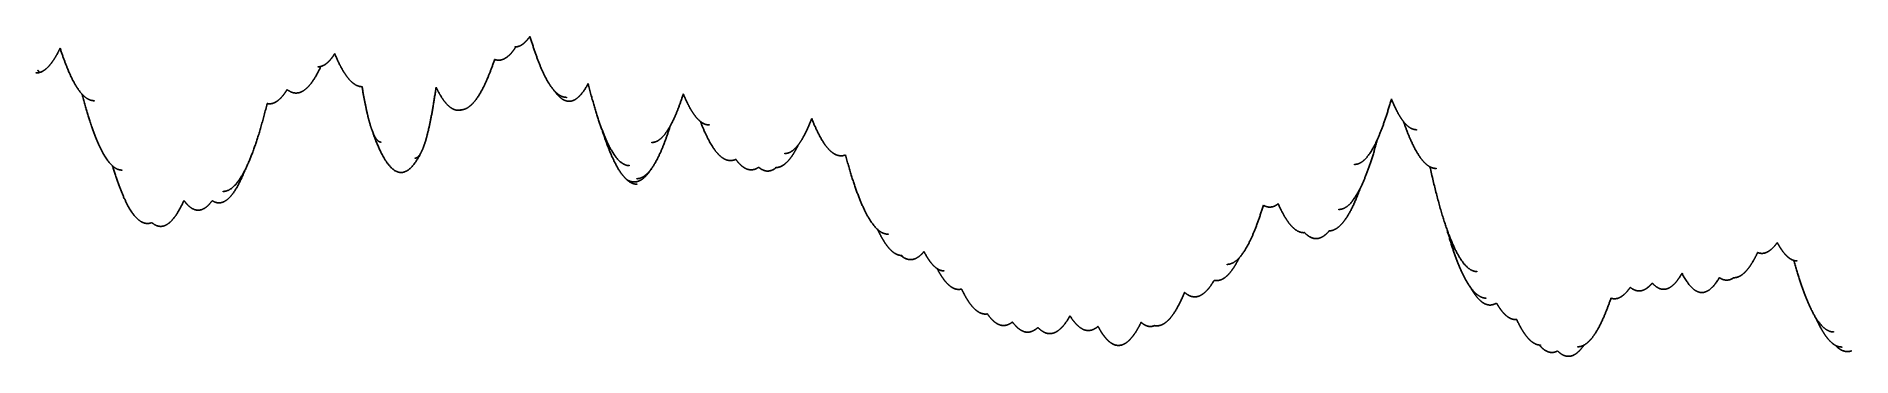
# Model space of a CAD drawing. Header units: metres. Extents: x -24 to 28195, y -4452 to 524.
import ezdxf

# ---------------------------------------------------------------- set-up
doc = ezdxf.new("R2010")
doc.units = ezdxf.units.M
doc.layers.add('CATENARIES', color=7, linetype='Continuous')
doc.layers.add('CATENARY_VERTEX_TICKS', color=7, linetype='Continuous')

msp = doc.modelspace()

# ---------------------------------------------------------------- linework, layer by layer
at = {"layer": 'CATENARIES'}
for points in [[(-24, -45, 0), (-21, -45, 0), (-18, -45, 0), (-14, -45, 0), (-11, -45, 0), (-8, -44, 0), (-5, -44, 0), (-2, -44, 0), (1, -43, 0), (5, -43, 0), (8, -42, 0), (11, -42, 0), (14, -41, 0), (17, -40, 0), (20, -40, 0), (24, -39, 0), (27, -38, 0), (30, -37, 0), (33, -36, 0), (36, -35, 0), (40, -34, 0), (43, -33, 0), (46, -31, 0), (49, -30, 0), (52, -29, 0), (55, -28, 0), (58, -26, 0), (61, -25, 0), (64, -23, 0), (68, -22, 0), (71, -20, 0), (74, -18, 0), (77, -17, 0), (80, -15, 0), (83, -13, 0), (86, -11, 0), (89, -9, 0), (92, -7, 0), (95, -5, 0), (98, -3, 0), (102, -1, 0), (105, 1, 0), (108, 4, 0), (111, 6, 0), (114, 8, 0), (117, 11, 0), (120, 13, 0), (123, 16, 0), (126, 18, 0), (129, 21, 0), (132, 24, 0), (136, 26, 0), (139, 29, 0), (142, 32, 0), (145, 35, 0), (148, 38, 0), (151, 41, 0), (154, 44, 0), (157, 47, 0), (160, 50, 0), (163, 53, 0), (166, 57, 0), (170, 60, 0), (173, 63, 0), (176, 67, 0), (179, 70, 0), (182, 74, 0), (185, 77, 0), (188, 81, 0), (191, 85, 0), (194, 89, 0), (197, 92, 0), (200, 96, 0), (204, 100, 0), (207, 104, 0), (210, 108, 0), (213, 112, 0), (216, 116, 0), (219, 121, 0), (222, 125, 0), (225, 129, 0), (228, 134, 0), (231, 138, 0), (235, 142, 0), (238, 147, 0), (241, 152, 0), (244, 156, 0), (247, 161, 0), (250, 166, 0), (253, 170, 0), (256, 175, 0), (259, 180, 0), (262, 185, 0), (265, 190, 0), (269, 195, 0), (272, 200, 0), (275, 206, 0), (278, 211, 0), (281, 216, 0), (284, 221, 0), (287, 227, 0), (290, 232, 0), (293, 238, 0), (296, 243, 0), (299, 249, 0), (303, 255, 0), (306, 260, 0), (309, 266, 0), (312, 272, 0), (315, 278, 0), (318, 284, 0), (321, 290, 0), (324, 296, 0), (327, 302, 0), (330, 308, 0), (333, 314, 0), (337, 320, 0), (340, 327, 0), (343, 333, 0), (346, 340, 0)], [(346, 340, 0), (350, 326, 0), (355, 312, 0), (359, 299, 0), (364, 286, 0), (368, 272, 0), (372, 259, 0), (377, 246, 0), (381, 234, 0), (386, 221, 0), (390, 208, 0), (395, 196, 0), (399, 183, 0), (403, 171, 0), (408, 159, 0), (412, 147, 0), (417, 135, 0), (421, 123, 0), (425, 112, 0), (430, 100, 0), (434, 89, 0), (439, 77, 0), (443, 66, 0), (448, 55, 0), (452, 44, 0), (456, 33, 0), (461, 22, 0), (465, 12, 0), (470, 1, 0), (474, -9, 0), (479, -19, 0), (483, -30, 0), (487, -40, 0), (492, -50, 0), (496, -59, 0), (501, -69, 0), (505, -79, 0), (510, -88, 0), (514, -98, 0), (518, -107, 0), (523, -116, 0), (527, -125, 0), (532, -134, 0), (536, -143, 0), (540, -151, 0), (545, -160, 0), (549, -168, 0), (554, -177, 0), (558, -185, 0), (563, -193, 0), (567, -201, 0), (571, -209, 0), (576, -216, 0), (580, -224, 0), (585, -232, 0), (589, -239, 0), (594, -246, 0), (598, -253, 0), (602, -260, 0), (607, -267, 0), (611, -274, 0), (616, -281, 0), (620, -288, 0), (625, -294, 0), (629, -300, 0), (633, -307, 0), (638, -313, 0), (642, -319, 0), (647, -325, 0), (651, -331, 0), (655, -336, 0), (660, -342, 0), (664, -347, 0), (669, -353, 0), (673, -358, 0), (678, -363, 0), (682, -368, 0), (686, -373, 0), (691, -378, 0), (695, -382, 0), (700, -387, 0), (704, -392, 0), (709, -396, 0), (713, -400, 0), (718, -404, 0), (722, -409, 0), (727, -412, 0), (731, -416, 0), (736, -420, 0), (740, -424, 0), (745, -427, 0), (749, -430, 0), (754, -434, 0), (758, -437, 0), (763, -440, 0), (768, -443, 0), (772, -445, 0), (777, -448, 0), (781, -450, 0), (786, -453, 0), (790, -455, 0), (795, -457, 0), (799, -459, 0), (804, -461, 0), (808, -463, 0), (813, -465, 0), (817, -466, 0), (822, -468, 0), (826, -469, 0), (831, -470, 0), (835, -472, 0), (840, -473, 0), (844, -473, 0), (849, -474, 0), (853, -475, 0), (858, -475, 0), (862, -476, 0), (867, -476, 0), (871, -476, 0), (876, -476, 0)], [(7100, 166, 0), (7103, 165, 0), (7106, 164, 0), (7108, 163, 0), (7111, 162, 0), (7114, 161, 0), (7117, 160, 0), (7120, 160, 0), (7122, 159, 0), (7125, 158, 0), (7128, 158, 0), (7131, 157, 0), (7134, 156, 0), (7136, 156, 0), (7139, 156, 0), (7142, 155, 0), (7145, 155, 0), (7148, 155, 0), (7151, 154, 0), (7153, 154, 0), (7156, 154, 0), (7159, 154, 0), (7162, 154, 0), (7165, 154, 0), (7167, 154, 0), (7170, 154, 0), (7173, 154, 0), (7176, 154, 0), (7178, 154, 0), (7181, 155, 0), (7184, 155, 0), (7187, 155, 0), (7189, 156, 0), (7192, 156, 0), (7195, 156, 0), (7198, 157, 0), (7201, 157, 0), (7203, 158, 0), (7206, 159, 0), (7209, 159, 0), (7212, 160, 0), (7214, 161, 0), (7217, 162, 0), (7220, 163, 0), (7223, 164, 0), (7225, 164, 0), (7228, 165, 0), (7231, 167, 0), (7234, 168, 0), (7236, 169, 0), (7239, 170, 0), (7242, 171, 0), (7245, 172, 0), (7248, 174, 0), (7250, 175, 0), (7253, 177, 0), (7256, 178, 0), (7259, 179, 0), (7261, 181, 0), (7264, 183, 0), (7267, 184, 0), (7270, 186, 0), (7272, 188, 0), (7275, 189, 0), (7278, 191, 0), (7281, 193, 0), (7283, 195, 0), (7286, 197, 0), (7289, 199, 0), (7292, 201, 0), (7294, 203, 0), (7297, 205, 0), (7300, 207, 0), (7303, 209, 0), (7306, 212, 0), (7308, 214, 0), (7311, 216, 0), (7314, 219, 0), (7317, 221, 0), (7319, 224, 0), (7322, 226, 0), (7325, 229, 0), (7328, 231, 0), (7330, 234, 0), (7333, 237, 0), (7336, 239, 0), (7339, 242, 0), (7341, 245, 0), (7344, 248, 0), (7347, 251, 0), (7350, 254, 0), (7353, 257, 0), (7355, 260, 0), (7358, 263, 0), (7361, 266, 0), (7364, 269, 0), (7366, 273, 0), (7369, 276, 0), (7372, 279, 0), (7375, 283, 0), (7377, 286, 0), (7380, 289, 0), (7383, 293, 0), (7386, 296, 0), (7388, 300, 0), (7391, 304, 0), (7394, 307, 0), (7397, 311, 0), (7400, 315, 0), (7402, 319, 0), (7405, 323, 0), (7408, 326, 0), (7411, 330, 0), (7413, 334, 0), (7416, 338, 0), (7419, 343, 0), (7422, 347, 0), (7424, 351, 0), (7427, 355, 0), (7430, 359, 0)], [(7418, 359, 0), (7421, 359, 0), (7423, 359, 0), (7425, 359, 0), (7428, 359, 0), (7430, 359, 0), (7432, 360, 0), (7434, 360, 0), (7436, 360, 0), (7438, 360, 0), (7440, 360, 0), (7441, 361, 0), (7443, 361, 0), (7445, 361, 0), (7447, 362, 0), (7449, 362, 0), (7451, 362, 0), (7453, 363, 0), (7455, 363, 0), (7457, 364, 0), (7459, 364, 0), (7461, 365, 0), (7463, 365, 0), (7465, 366, 0), (7467, 366, 0), (7469, 367, 0), (7470, 367, 0), (7472, 368, 0), (7474, 369, 0), (7476, 369, 0), (7478, 370, 0), (7480, 371, 0), (7482, 371, 0), (7484, 372, 0), (7486, 373, 0), (7488, 374, 0), (7490, 375, 0), (7492, 376, 0), (7494, 376, 0), (7496, 377, 0), (7497, 378, 0), (7499, 379, 0), (7501, 380, 0), (7503, 381, 0), (7505, 382, 0), (7507, 383, 0), (7509, 384, 0), (7511, 385, 0), (7513, 386, 0), (7515, 388, 0), (7517, 389, 0), (7519, 390, 0), (7521, 391, 0), (7523, 392, 0), (7524, 394, 0), (7526, 395, 0), (7528, 396, 0), (7530, 398, 0), (7532, 399, 0), (7534, 400, 0), (7536, 402, 0), (7538, 403, 0), (7540, 404, 0), (7542, 406, 0), (7544, 407, 0), (7546, 409, 0), (7548, 410, 0), (7550, 412, 0), (7551, 414, 0), (7553, 415, 0), (7555, 417, 0), (7557, 418, 0), (7559, 420, 0), (7561, 422, 0), (7563, 423, 0), (7565, 425, 0), (7567, 427, 0), (7569, 429, 0), (7571, 431, 0), (7573, 432, 0), (7575, 434, 0), (7577, 436, 0), (7579, 438, 0), (7580, 440, 0), (7582, 442, 0), (7584, 444, 0), (7586, 446, 0), (7588, 448, 0), (7590, 450, 0), (7592, 452, 0), (7594, 454, 0), (7596, 456, 0), (7598, 458, 0), (7600, 460, 0), (7602, 462, 0), (7604, 465, 0), (7606, 467, 0), (7607, 469, 0), (7609, 471, 0), (7611, 474, 0), (7613, 476, 0), (7615, 478, 0), (7617, 481, 0), (7619, 483, 0), (7621, 485, 0), (7623, 488, 0), (7625, 490, 0), (7627, 493, 0), (7629, 495, 0), (7631, 498, 0), (7633, 500, 0), (7634, 503, 0), (7636, 506, 0), (7638, 508, 0), (7640, 511, 0), (7642, 513, 0), (7644, 516, 0), (7646, 519, 0), (7648, 522, 0), (7650, 524, 0)], [(7650, 524, 0), (7655, 508, 0), (7659, 493, 0), (7664, 477, 0), (7669, 462, 0), (7674, 446, 0), (7678, 431, 0), (7683, 416, 0), (7688, 401, 0), (7692, 386, 0), (7697, 372, 0), (7702, 357, 0), (7707, 343, 0), (7711, 328, 0), (7716, 314, 0), (7721, 300, 0), (7725, 287, 0), (7730, 273, 0), (7735, 259, 0), (7740, 246, 0), (7744, 233, 0), (7749, 219, 0), (7754, 206, 0), (7758, 194, 0), (7763, 181, 0), (7768, 168, 0), (7773, 156, 0), (7777, 143, 0), (7782, 131, 0), (7787, 119, 0), (7791, 107, 0), (7796, 95, 0), (7801, 84, 0), (7806, 72, 0), (7810, 61, 0), (7815, 49, 0), (7820, 38, 0), (7825, 27, 0), (7829, 16, 0), (7834, 6, 0), (7839, -5, 0), (7843, -15, 0), (7848, -26, 0), (7853, -36, 0), (7858, -46, 0), (7862, -56, 0), (7867, -66, 0), (7872, -75, 0), (7876, -85, 0), (7881, -94, 0), (7886, -103, 0), (7891, -113, 0), (7895, -122, 0), (7900, -130, 0), (7905, -139, 0), (7909, -148, 0), (7914, -156, 0), (7919, -164, 0), (7924, -173, 0), (7928, -181, 0), (7933, -189, 0), (7938, -196, 0), (7942, -204, 0), (7947, -212, 0), (7952, -219, 0), (7957, -226, 0), (7961, -233, 0), (7966, -240, 0), (7971, -247, 0), (7976, -254, 0), (7980, -261, 0), (7985, -267, 0), (7990, -273, 0), (7994, -280, 0), (7999, -286, 0), (8004, -292, 0), (8009, -298, 0), (8013, -303, 0), (8018, -309, 0), (8023, -314, 0), (8027, -320, 0), (8032, -325, 0), (8037, -330, 0), (8042, -335, 0), (8047, -340, 0), (8052, -344, 0), (8056, -349, 0), (8061, -354, 0), (8066, -358, 0), (8071, -362, 0), (8076, -366, 0), (8081, -370, 0), (8085, -374, 0), (8090, -377, 0), (8095, -381, 0), (8100, -384, 0), (8105, -387, 0), (8109, -390, 0), (8114, -393, 0), (8119, -396, 0), (8124, -399, 0), (8129, -401, 0), (8134, -404, 0), (8138, -406, 0), (8143, -408, 0), (8148, -410, 0), (8153, -412, 0), (8158, -414, 0), (8163, -415, 0), (8167, -417, 0), (8172, -418, 0), (8177, -419, 0), (8182, -420, 0), (8187, -421, 0), (8192, -422, 0), (8196, -422, 0), (8201, -423, 0), (8206, -423, 0), (8211, -424, 0), (8216, -424, 0)], [(0, 0, 0), (0, -1, 0), (1, -2, 0), (1, -2, 0), (2, -3, 0), (2, -4, 0), (2, -5, 0), (3, -5, 0), (3, -6, 0), (3, -7, 0), (4, -8, 0), (4, -8, 0), (5, -9, 0), (5, -10, 0), (5, -10, 0), (6, -11, 0), (6, -12, 0), (7, -12, 0), (7, -13, 0), (7, -13, 0), (8, -14, 0), (8, -15, 0), (9, -15, 0), (9, -16, 0), (9, -17, 0), (10, -17, 0), (10, -18, 0), (10, -18, 0), (11, -19, 0), (11, -19, 0), (12, -20, 0), (12, -20, 0), (12, -21, 0), (13, -21, 0), (13, -22, 0), (14, -22, 0), (14, -23, 0), (14, -23, 0), (15, -24, 0), (15, -24, 0), (15, -25, 0), (16, -25, 0), (16, -25, 0), (17, -26, 0), (17, -26, 0), (17, -27, 0), (18, -27, 0), (18, -27, 0), (19, -28, 0), (19, -28, 0), (19, -29, 0), (20, -29, 0), (20, -29, 0), (20, -30, 0), (21, -30, 0), (21, -30, 0), (22, -30, 0), (22, -31, 0), (22, -31, 0), (23, -31, 0), (23, -32, 0), (24, -32, 0), (24, -32, 0), (24, -32, 0), (25, -33, 0), (25, -33, 0), (26, -33, 0), (26, -33, 0), (26, -33, 0), (27, -34, 0), (27, -34, 0), (27, -34, 0), (28, -34, 0), (28, -34, 0), (29, -34, 0), (29, -34, 0), (29, -35, 0), (30, -35, 0), (30, -35, 0), (31, -35, 0), (31, -35, 0), (31, -35, 0), (32, -35, 0), (32, -35, 0), (32, -35, 0), (33, -35, 0), (33, -35, 0), (34, -35, 0), (34, -35, 0), (34, -35, 0), (35, -35, 0), (35, -35, 0), (36, -35, 0), (36, -35, 0), (36, -35, 0), (37, -35, 0), (37, -35, 0), (37, -35, 0), (38, -35, 0), (38, -35, 0), (39, -35, 0), (39, -35, 0), (39, -35, 0), (40, -34, 0), (40, -34, 0), (41, -34, 0), (41, -34, 0), (41, -34, 0), (42, -34, 0), (42, -34, 0), (42, -33, 0), (43, -33, 0), (43, -33, 0), (44, -33, 0), (44, -33, 0), (44, -32, 0), (45, -32, 0), (45, -32, 0), (45, -32, 0), (46, -31, 0)], [(3875, -303, 0), (3879, -307, 0), (3884, -310, 0), (3888, -313, 0), (3893, -316, 0), (3897, -319, 0), (3902, -322, 0), (3906, -325, 0), (3911, -327, 0), (3915, -330, 0), (3920, -332, 0), (3924, -335, 0), (3929, -337, 0), (3933, -339, 0), (3938, -341, 0), (3942, -343, 0), (3947, -344, 0), (3951, -346, 0), (3956, -348, 0), (3960, -349, 0), (3965, -350, 0), (3969, -351, 0), (3974, -353, 0), (3978, -354, 0), (3983, -354, 0), (3987, -355, 0), (3992, -356, 0), (3996, -356, 0), (4001, -357, 0), (4005, -357, 0), (4010, -357, 0), (4014, -357, 0), (4019, -357, 0), (4023, -357, 0), (4027, -357, 0), (4032, -356, 0), (4036, -356, 0), (4041, -355, 0), (4045, -354, 0), (4049, -354, 0), (4054, -353, 0), (4058, -352, 0), (4063, -351, 0), (4067, -349, 0), (4071, -348, 0), (4076, -347, 0), (4080, -345, 0), (4084, -343, 0), (4089, -342, 0), (4093, -340, 0), (4098, -338, 0), (4102, -336, 0), (4106, -334, 0), (4111, -331, 0), (4115, -329, 0), (4120, -326, 0), (4124, -324, 0), (4128, -321, 0), (4133, -318, 0), (4137, -315, 0), (4141, -312, 0), (4146, -309, 0), (4150, -306, 0), (4155, -303, 0), (4159, -299, 0), (4163, -295, 0), (4168, -292, 0), (4172, -288, 0), (4176, -284, 0), (4181, -280, 0), (4185, -276, 0), (4190, -272, 0), (4194, -267, 0), (4198, -263, 0), (4203, -258, 0), (4207, -254, 0), (4212, -249, 0), (4216, -244, 0), (4220, -239, 0), (4225, -234, 0), (4229, -229, 0), (4233, -224, 0), (4238, -218, 0), (4242, -213, 0), (4247, -207, 0), (4251, -202, 0), (4255, -196, 0), (4260, -190, 0), (4264, -184, 0), (4268, -178, 0), (4273, -171, 0), (4277, -165, 0), (4282, -158, 0), (4286, -152, 0), (4290, -145, 0), (4295, -138, 0), (4299, -132, 0), (4304, -124, 0), (4308, -117, 0), (4312, -110, 0), (4317, -103, 0), (4321, -95, 0), (4325, -88, 0), (4330, -80, 0), (4334, -72, 0), (4339, -65, 0), (4343, -57, 0), (4347, -48, 0), (4352, -40, 0), (4356, -32, 0), (4360, -24, 0), (4365, -15, 0), (4369, -6, 0), (4374, 2, 0), (4378, 11, 0), (4382, 20, 0), (4387, 29, 0), (4391, 38, 0), (4396, 48, 0), (4400, 57, 0)], [(4359, 52, 0), (4361, 52, 0), (4363, 52, 0), (4365, 52, 0), (4367, 52, 0), (4370, 52, 0), (4372, 52, 0), (4374, 53, 0), (4376, 53, 0), (4378, 53, 0), (4380, 53, 0), (4383, 54, 0), (4385, 54, 0), (4387, 54, 0), (4389, 55, 0), (4391, 55, 0), (4393, 56, 0), (4396, 56, 0), (4398, 57, 0), (4400, 57, 0), (4402, 58, 0), (4404, 58, 0), (4406, 59, 0), (4409, 60, 0), (4411, 60, 0), (4413, 61, 0), (4415, 62, 0), (4417, 62, 0), (4419, 63, 0), (4421, 64, 0), (4424, 65, 0), (4426, 66, 0), (4428, 67, 0), (4430, 68, 0), (4432, 69, 0), (4434, 70, 0), (4436, 71, 0), (4439, 72, 0), (4441, 73, 0), (4443, 74, 0), (4445, 75, 0), (4447, 76, 0), (4449, 77, 0), (4452, 78, 0), (4454, 80, 0), (4456, 81, 0), (4458, 82, 0), (4460, 84, 0), (4462, 85, 0), (4464, 86, 0), (4467, 88, 0), (4469, 89, 0), (4471, 91, 0), (4473, 92, 0), (4475, 94, 0), (4477, 95, 0), (4479, 97, 0), (4482, 99, 0), (4484, 100, 0), (4486, 102, 0), (4488, 104, 0), (4490, 105, 0), (4492, 107, 0), (4494, 109, 0), (4497, 111, 0), (4499, 113, 0), (4501, 114, 0), (4503, 116, 0), (4505, 118, 0), (4507, 120, 0), (4510, 122, 0), (4512, 124, 0), (4514, 126, 0), (4516, 128, 0), (4518, 130, 0), (4520, 133, 0), (4522, 135, 0), (4525, 137, 0), (4527, 139, 0), (4529, 141, 0), (4531, 144, 0), (4533, 146, 0), (4535, 148, 0), (4537, 151, 0), (4540, 153, 0), (4542, 156, 0), (4544, 158, 0), (4546, 160, 0), (4548, 163, 0), (4550, 166, 0), (4553, 168, 0), (4555, 171, 0), (4557, 173, 0), (4559, 176, 0), (4561, 179, 0), (4563, 181, 0), (4565, 184, 0), (4568, 187, 0), (4570, 190, 0), (4572, 193, 0), (4574, 195, 0), (4576, 198, 0), (4578, 201, 0), (4580, 204, 0), (4583, 207, 0), (4585, 210, 0), (4587, 213, 0), (4589, 216, 0), (4591, 219, 0), (4593, 222, 0), (4596, 226, 0), (4598, 229, 0), (4600, 232, 0), (4602, 235, 0), (4604, 238, 0), (4606, 242, 0), (4608, 245, 0), (4611, 248, 0), (4613, 252, 0), (4615, 255, 0)], [(4615, 255, 0), (4618, 246, 0), (4622, 238, 0), (4626, 229, 0), (4629, 221, 0), (4633, 213, 0), (4636, 204, 0), (4640, 196, 0), (4643, 188, 0), (4647, 180, 0), (4651, 172, 0), (4654, 164, 0), (4658, 156, 0), (4661, 149, 0), (4665, 141, 0), (4668, 133, 0), (4672, 126, 0), (4676, 119, 0), (4679, 111, 0), (4683, 104, 0), (4686, 97, 0), (4690, 89, 0), (4693, 82, 0), (4697, 75, 0), (4701, 68, 0), (4704, 62, 0), (4708, 55, 0), (4711, 48, 0), (4715, 41, 0), (4718, 35, 0), (4722, 28, 0), (4725, 22, 0), (4729, 16, 0), (4733, 9, 0), (4736, 3, 0), (4740, -3, 0), (4743, -9, 0), (4747, -15, 0), (4750, -21, 0), (4754, -27, 0), (4758, -32, 0), (4761, -38, 0), (4765, -44, 0), (4768, -49, 0), (4772, -55, 0), (4775, -60, 0), (4779, -65, 0), (4783, -71, 0), (4786, -76, 0), (4790, -81, 0), (4793, -86, 0), (4797, -91, 0), (4800, -96, 0), (4804, -101, 0), (4808, -105, 0), (4811, -110, 0), (4815, -115, 0), (4818, -119, 0), (4822, -124, 0), (4825, -128, 0), (4829, -132, 0), (4833, -136, 0), (4836, -141, 0), (4840, -145, 0), (4843, -149, 0), (4847, -153, 0), (4850, -157, 0), (4854, -160, 0), (4857, -164, 0), (4861, -168, 0), (4865, -171, 0), (4868, -175, 0), (4872, -178, 0), (4875, -182, 0), (4879, -185, 0), (4882, -188, 0), (4886, -191, 0), (4890, -194, 0), (4893, -197, 0), (4897, -200, 0), (4900, -203, 0), (4904, -206, 0), (4907, -209, 0), (4911, -211, 0), (4915, -214, 0), (4918, -216, 0), (4922, -219, 0), (4925, -221, 0), (4929, -223, 0), (4932, -225, 0), (4936, -228, 0), (4940, -230, 0), (4943, -232, 0), (4947, -234, 0), (4950, -235, 0), (4954, -237, 0), (4957, -239, 0), (4961, -240, 0), (4965, -242, 0), (4968, -243, 0), (4972, -245, 0), (4975, -246, 0), (4979, -247, 0), (4982, -249, 0), (4986, -250, 0), (4990, -251, 0), (4993, -252, 0), (4997, -253, 0), (5000, -254, 0), (5004, -254, 0), (5007, -255, 0), (5011, -256, 0), (5014, -256, 0), (5018, -257, 0), (5022, -257, 0), (5025, -257, 0), (5029, -258, 0), (5032, -258, 0), (5036, -258, 0), (5039, -258, 0), (5040, -258, 0)], [(6571, -619, 0), (6577, -618, 0), (6582, -618, 0), (6588, -618, 0), (6593, -617, 0), (6597, -617, 0), (6602, -616, 0), (6606, -615, 0), (6610, -614, 0), (6615, -613, 0), (6619, -612, 0), (6624, -611, 0), (6628, -609, 0), (6632, -608, 0), (6637, -606, 0), (6641, -605, 0), (6646, -603, 0), (6650, -601, 0), (6654, -599, 0), (6659, -597, 0), (6663, -595, 0), (6668, -592, 0), (6672, -590, 0), (6677, -587, 0), (6681, -585, 0), (6685, -582, 0), (6690, -579, 0), (6694, -576, 0), (6699, -573, 0), (6703, -570, 0), (6707, -567, 0), (6712, -563, 0), (6716, -560, 0), (6721, -556, 0), (6725, -552, 0), (6729, -548, 0), (6734, -545, 0), (6738, -540, 0), (6743, -536, 0), (6747, -532, 0), (6752, -528, 0), (6756, -523, 0), (6760, -519, 0), (6765, -514, 0), (6769, -509, 0), (6774, -504, 0), (6778, -499, 0), (6782, -494, 0), (6787, -489, 0), (6791, -483, 0), (6796, -478, 0), (6800, -472, 0), (6804, -466, 0), (6809, -461, 0), (6813, -455, 0), (6818, -449, 0), (6822, -443, 0), (6826, -436, 0), (6831, -430, 0), (6835, -424, 0), (6840, -417, 0), (6844, -410, 0), (6849, -404, 0), (6853, -397, 0), (6857, -390, 0), (6862, -383, 0), (6866, -375, 0), (6871, -368, 0), (6875, -361, 0), (6879, -353, 0), (6884, -345, 0), (6888, -338, 0), (6893, -330, 0), (6897, -322, 0), (6901, -314, 0), (6906, -305, 0), (6910, -297, 0), (6915, -289, 0), (6919, -280, 0), (6924, -271, 0), (6928, -263, 0), (6932, -254, 0), (6937, -245, 0), (6941, -236, 0), (6946, -226, 0), (6950, -217, 0), (6954, -208, 0), (6959, -198, 0), (6963, -189, 0), (6968, -179, 0), (6972, -169, 0), (6976, -159, 0), (6981, -149, 0), (6985, -139, 0), (6990, -128, 0), (6994, -118, 0), (6998, -107, 0), (7003, -97, 0), (7007, -86, 0), (7012, -75, 0), (7016, -64, 0), (7021, -53, 0), (7025, -42, 0), (7029, -30, 0), (7034, -19, 0), (7038, -7, 0), (7043, 4, 0), (7047, 16, 0), (7051, 28, 0), (7056, 40, 0), (7060, 52, 0), (7065, 64, 0), (7069, 76, 0), (7073, 89, 0), (7078, 101, 0), (7082, 114, 0), (7087, 127, 0), (7091, 140, 0), (7096, 153, 0), (7100, 166, 0)], [(5040, -258, 0), (5042, -273, 0), (5045, -287, 0), (5047, -302, 0), (5050, -316, 0), (5052, -330, 0), (5054, -344, 0), (5057, -358, 0), (5059, -372, 0), (5062, -385, 0), (5064, -399, 0), (5067, -412, 0), (5069, -425, 0), (5071, -438, 0), (5074, -451, 0), (5076, -464, 0), (5079, -477, 0), (5081, -489, 0), (5084, -502, 0), (5086, -514, 0), (5088, -526, 0), (5091, -538, 0), (5093, -550, 0), (5096, -562, 0), (5098, -574, 0), (5101, -585, 0), (5103, -597, 0), (5105, -608, 0), (5108, -619, 0), (5110, -630, 0), (5113, -641, 0), (5115, -651, 0), (5117, -662, 0), (5120, -673, 0), (5122, -683, 0), (5125, -693, 0), (5127, -703, 0), (5130, -713, 0), (5132, -723, 0), (5134, -733, 0), (5137, -742, 0), (5139, -752, 0), (5142, -761, 0), (5144, -770, 0), (5147, -780, 0), (5149, -789, 0), (5151, -797, 0), (5154, -806, 0), (5156, -815, 0), (5159, -823, 0), (5161, -832, 0), (5164, -840, 0), (5166, -848, 0), (5168, -856, 0), (5171, -864, 0), (5173, -872, 0), (5176, -879, 0), (5178, -887, 0), (5181, -894, 0), (5183, -901, 0), (5185, -908, 0), (5188, -915, 0), (5190, -922, 0), (5193, -929, 0), (5195, -936, 0), (5197, -942, 0), (5200, -949, 0), (5202, -955, 0), (5205, -961, 0), (5207, -967, 0), (5210, -973, 0), (5212, -979, 0), (5215, -985, 0), (5217, -991, 0), (5220, -996, 0), (5222, -1001, 0), (5224, -1007, 0), (5227, -1012, 0), (5229, -1017, 0), (5232, -1022, 0), (5234, -1026, 0), (5237, -1031, 0), (5239, -1036, 0), (5242, -1040, 0), (5244, -1044, 0), (5247, -1048, 0), (5249, -1053, 0), (5252, -1056, 0), (5254, -1060, 0), (5256, -1064, 0), (5259, -1067, 0), (5261, -1071, 0), (5264, -1074, 0), (5266, -1077, 0), (5269, -1080, 0), (5271, -1083, 0), (5274, -1086, 0), (5276, -1089, 0), (5279, -1092, 0), (5281, -1094, 0), (5283, -1096, 0), (5286, -1099, 0), (5288, -1101, 0), (5291, -1103, 0), (5293, -1104, 0), (5296, -1106, 0), (5298, -1108, 0), (5301, -1109, 0), (5303, -1111, 0), (5306, -1112, 0), (5308, -1113, 0), (5310, -1114, 0), (5313, -1115, 0), (5315, -1116, 0), (5318, -1116, 0), (5320, -1117, 0), (5323, -1117, 0), (5325, -1118, 0), (5328, -1118, 0), (5330, -1118, 0)], [(5864, -1368, 0), (5867, -1368, 0), (5869, -1368, 0), (5872, -1367, 0), (5875, -1367, 0), (5878, -1366, 0), (5881, -1365, 0), (5883, -1364, 0), (5886, -1363, 0), (5889, -1362, 0), (5892, -1360, 0), (5894, -1359, 0), (5897, -1357, 0), (5900, -1355, 0), (5903, -1353, 0), (5906, -1351, 0), (5908, -1348, 0), (5911, -1346, 0), (5914, -1343, 0), (5917, -1340, 0), (5919, -1337, 0), (5922, -1334, 0), (5925, -1331, 0), (5928, -1327, 0), (5930, -1323, 0), (5933, -1320, 0), (5936, -1316, 0), (5939, -1312, 0), (5942, -1307, 0), (5944, -1303, 0), (5947, -1298, 0), (5950, -1294, 0), (5953, -1289, 0), (5955, -1284, 0), (5958, -1279, 0), (5961, -1274, 0), (5964, -1268, 0), (5966, -1263, 0), (5969, -1257, 0), (5972, -1251, 0), (5974, -1245, 0), (5977, -1239, 0), (5980, -1233, 0), (5983, -1226, 0), (5985, -1219, 0), (5988, -1213, 0), (5991, -1206, 0), (5994, -1199, 0), (5996, -1191, 0), (5999, -1184, 0), (6002, -1176, 0), (6004, -1169, 0), (6007, -1161, 0), (6010, -1153, 0), (6013, -1145, 0), (6015, -1136, 0), (6018, -1128, 0), (6021, -1119, 0), (6024, -1111, 0), (6026, -1102, 0), (6029, -1093, 0), (6032, -1083, 0), (6034, -1074, 0), (6037, -1064, 0), (6040, -1055, 0), (6043, -1045, 0), (6045, -1035, 0), (6048, -1024, 0), (6051, -1014, 0), (6054, -1004, 0), (6056, -993, 0), (6059, -982, 0), (6062, -971, 0), (6064, -960, 0), (6067, -949, 0), (6070, -937, 0), (6073, -925, 0), (6075, -914, 0), (6078, -902, 0), (6081, -889, 0), (6084, -877, 0), (6086, -865, 0), (6089, -852, 0), (6092, -839, 0), (6094, -826, 0), (6097, -813, 0), (6100, -800, 0), (6103, -787, 0), (6105, -773, 0), (6108, -759, 0), (6111, -745, 0), (6114, -731, 0), (6116, -717, 0), (6119, -702, 0), (6122, -688, 0), (6124, -673, 0), (6127, -658, 0), (6130, -643, 0), (6133, -628, 0), (6135, -612, 0), (6138, -596, 0), (6141, -581, 0), (6144, -565, 0), (6146, -548, 0), (6149, -532, 0), (6152, -516, 0), (6154, -499, 0), (6157, -482, 0), (6160, -465, 0), (6163, -448, 0), (6165, -430, 0), (6168, -413, 0), (6171, -395, 0), (6174, -377, 0), (6176, -359, 0), (6179, -341, 0), (6182, -322, 0), (6184, -304, 0), (6187, -285, 0), (6190, -266, 0)], [(6190, -266, 0), (6193, -273, 0), (6197, -280, 0), (6200, -287, 0), (6203, -293, 0), (6207, -300, 0), (6210, -306, 0), (6213, -313, 0), (6217, -319, 0), (6220, -326, 0), (6223, -332, 0), (6227, -338, 0), (6230, -344, 0), (6233, -350, 0), (6237, -357, 0), (6240, -362, 0), (6243, -368, 0), (6247, -374, 0), (6250, -380, 0), (6253, -386, 0), (6257, -391, 0), (6260, -397, 0), (6263, -402, 0), (6267, -408, 0), (6270, -413, 0), (6273, -418, 0), (6277, -424, 0), (6280, -429, 0), (6283, -434, 0), (6287, -439, 0), (6290, -444, 0), (6293, -449, 0), (6297, -454, 0), (6300, -458, 0), (6303, -463, 0), (6307, -468, 0), (6310, -472, 0), (6313, -477, 0), (6317, -481, 0), (6320, -485, 0), (6323, -490, 0), (6327, -494, 0), (6330, -498, 0), (6333, -502, 0), (6337, -506, 0), (6340, -510, 0), (6344, -514, 0), (6347, -518, 0), (6350, -522, 0), (6354, -525, 0), (6357, -529, 0), (6360, -532, 0), (6364, -536, 0), (6367, -539, 0), (6370, -543, 0), (6374, -546, 0), (6377, -549, 0), (6380, -552, 0), (6384, -555, 0), (6387, -558, 0), (6390, -561, 0), (6394, -564, 0), (6397, -567, 0), (6400, -570, 0), (6404, -572, 0), (6407, -575, 0), (6410, -578, 0), (6414, -580, 0), (6417, -583, 0), (6420, -585, 0), (6424, -587, 0), (6427, -589, 0), (6430, -592, 0), (6434, -594, 0), (6437, -596, 0), (6440, -598, 0), (6444, -600, 0), (6447, -601, 0), (6450, -603, 0), (6454, -605, 0), (6457, -606, 0), (6460, -608, 0), (6464, -609, 0), (6467, -611, 0), (6470, -612, 0), (6474, -614, 0), (6477, -615, 0), (6480, -616, 0), (6484, -617, 0), (6487, -618, 0), (6490, -619, 0), (6494, -620, 0), (6497, -621, 0), (6500, -621, 0), (6504, -622, 0), (6507, -623, 0), (6510, -623, 0), (6514, -624, 0), (6517, -624, 0), (6520, -625, 0), (6524, -625, 0), (6527, -625, 0), (6530, -625, 0), (6534, -625, 0), (6537, -625, 0), (6541, -625, 0), (6544, -625, 0), (6547, -625, 0), (6551, -625, 0), (6554, -625, 0), (6558, -624, 0), (6561, -624, 0), (6564, -623, 0), (6568, -623, 0), (6571, -622, 0), (6575, -621, 0), (6578, -621, 0), (6582, -620, 0), (6585, -619, 0), (6588, -618, 0)], [(8027, -320, 0), (8032, -326, 0), (8036, -332, 0), (8041, -338, 0), (8045, -344, 0), (8050, -350, 0), (8054, -355, 0), (8058, -361, 0), (8063, -366, 0), (8067, -372, 0), (8072, -377, 0), (8076, -382, 0), (8081, -387, 0), (8085, -392, 0), (8090, -397, 0), (8094, -401, 0), (8098, -406, 0), (8103, -410, 0), (8107, -414, 0), (8112, -418, 0), (8116, -422, 0), (8121, -426, 0), (8125, -430, 0), (8129, -433, 0), (8134, -437, 0), (8138, -440, 0), (8143, -443, 0), (8147, -447, 0), (8152, -450, 0), (8156, -452, 0), (8160, -455, 0), (8165, -458, 0), (8169, -460, 0), (8174, -463, 0), (8178, -465, 0), (8183, -467, 0), (8187, -469, 0), (8192, -471, 0), (8196, -473, 0), (8200, -474, 0), (8205, -476, 0), (8209, -477, 0), (8214, -479, 0), (8218, -480, 0), (8223, -481, 0), (8227, -482, 0), (8231, -483, 0), (8236, -483, 0), (8240, -484, 0), (8245, -484, 0), (8249, -484, 0), (8254, -485, 0), (8258, -485, 0), (8262, -485, 0), (8267, -484, 0), (8271, -484, 0), (8276, -484, 0), (8280, -483, 0), (8285, -483, 0), (8289, -482, 0), (8293, -481, 0), (8298, -480, 0), (8302, -479, 0), (8307, -477, 0), (8311, -476, 0), (8316, -474, 0), (8320, -473, 0), (8324, -471, 0), (8329, -469, 0), (8333, -467, 0), (8338, -465, 0), (8342, -463, 0), (8347, -460, 0), (8351, -458, 0), (8356, -455, 0), (8360, -452, 0), (8364, -450, 0), (8369, -447, 0), (8373, -444, 0), (8378, -440, 0), (8382, -437, 0), (8387, -433, 0), (8391, -430, 0), (8395, -426, 0), (8400, -422, 0), (8404, -418, 0), (8409, -414, 0), (8413, -410, 0), (8418, -406, 0), (8422, -401, 0), (8426, -397, 0), (8431, -392, 0), (8435, -387, 0), (8440, -382, 0), (8444, -377, 0), (8449, -372, 0), (8453, -367, 0), (8457, -361, 0), (8462, -356, 0), (8466, -350, 0), (8471, -344, 0), (8475, -338, 0), (8480, -332, 0), (8484, -326, 0), (8488, -320, 0), (8493, -313, 0), (8497, -307, 0), (8502, -300, 0), (8506, -293, 0), (8511, -286, 0), (8515, -279, 0), (8519, -272, 0), (8524, -265, 0), (8528, -258, 0), (8533, -250, 0), (8537, -242, 0), (8542, -235, 0), (8546, -227, 0), (8550, -219, 0), (8555, -210, 0)], [(8555, -210, 0), (8560, -232, 0), (8566, -253, 0), (8571, -275, 0), (8576, -296, 0), (8582, -316, 0), (8587, -337, 0), (8592, -358, 0), (8598, -378, 0), (8603, -398, 0), (8609, -418, 0), (8614, -437, 0), (8619, -457, 0), (8625, -476, 0), (8630, -495, 0), (8635, -514, 0), (8641, -533, 0), (8646, -552, 0), (8652, -570, 0), (8657, -588, 0), (8662, -606, 0), (8668, -624, 0), (8673, -641, 0), (8678, -659, 0), (8684, -676, 0), (8689, -693, 0), (8694, -710, 0), (8700, -727, 0), (8705, -743, 0), (8711, -759, 0), (8716, -776, 0), (8721, -792, 0), (8727, -807, 0), (8732, -823, 0), (8737, -838, 0), (8743, -853, 0), (8748, -868, 0), (8753, -883, 0), (8759, -898, 0), (8764, -912, 0), (8770, -927, 0), (8775, -941, 0), (8780, -955, 0), (8786, -968, 0), (8791, -982, 0), (8796, -995, 0), (8802, -1009, 0), (8807, -1022, 0), (8813, -1034, 0), (8818, -1047, 0), (8823, -1060, 0), (8829, -1072, 0), (8834, -1084, 0), (8839, -1096, 0), (8845, -1108, 0), (8850, -1119, 0), (8855, -1130, 0), (8861, -1142, 0), (8866, -1153, 0), (8872, -1163, 0), (8877, -1174, 0), (8882, -1185, 0), (8888, -1195, 0), (8893, -1205, 0), (8898, -1215, 0), (8904, -1225, 0), (8909, -1234, 0), (8915, -1244, 0), (8920, -1253, 0), (8925, -1262, 0), (8931, -1271, 0), (8936, -1279, 0), (8941, -1288, 0), (8947, -1296, 0), (8952, -1304, 0), (8957, -1312, 0), (8963, -1320, 0), (8968, -1327, 0), (8974, -1335, 0), (8979, -1342, 0), (8984, -1349, 0), (8990, -1356, 0), (8995, -1363, 0), (9000, -1369, 0), (9006, -1375, 0), (9011, -1382, 0), (9017, -1388, 0), (9022, -1393, 0), (9027, -1399, 0), (9033, -1404, 0), (9038, -1410, 0), (9043, -1415, 0), (9049, -1420, 0), (9054, -1424, 0), (9060, -1429, 0), (9065, -1433, 0), (9070, -1437, 0), (9076, -1441, 0), (9081, -1445, 0), (9086, -1449, 0), (9092, -1452, 0), (9097, -1456, 0), (9102, -1459, 0), (9108, -1462, 0), (9113, -1464, 0), (9119, -1467, 0), (9124, -1469, 0), (9129, -1472, 0), (9135, -1474, 0), (9140, -1475, 0), (9145, -1477, 0), (9151, -1479, 0), (9156, -1480, 0), (9162, -1481, 0), (9167, -1482, 0), (9172, -1483, 0), (9178, -1484, 0), (9183, -1484, 0), (9188, -1484, 0), (9194, -1484, 0)], [(691, -378, 0), (696, -398, 0), (701, -417, 0), (706, -437, 0), (712, -456, 0), (717, -475, 0), (722, -494, 0), (727, -513, 0), (732, -532, 0), (737, -550, 0), (743, -569, 0), (748, -587, 0), (753, -605, 0), (758, -622, 0), (763, -640, 0), (768, -658, 0), (773, -675, 0), (779, -692, 0), (784, -709, 0), (789, -726, 0), (794, -742, 0), (799, -759, 0), (804, -775, 0), (810, -791, 0), (815, -807, 0), (820, -822, 0), (825, -838, 0), (830, -853, 0), (835, -869, 0), (841, -884, 0), (846, -898, 0), (851, -913, 0), (856, -928, 0), (861, -942, 0), (866, -956, 0), (872, -970, 0), (877, -984, 0), (882, -998, 0), (887, -1011, 0), (892, -1025, 0), (897, -1038, 0), (903, -1051, 0), (908, -1064, 0), (913, -1076, 0), (918, -1089, 0), (923, -1101, 0), (928, -1113, 0), (934, -1125, 0), (939, -1137, 0), (944, -1149, 0), (949, -1160, 0), (954, -1172, 0), (959, -1183, 0), (965, -1194, 0), (970, -1205, 0), (975, -1215, 0), (980, -1226, 0), (985, -1236, 0), (990, -1246, 0), (996, -1256, 0), (1001, -1266, 0), (1006, -1276, 0), (1011, -1285, 0), (1016, -1295, 0), (1021, -1304, 0), (1027, -1313, 0), (1032, -1322, 0), (1037, -1330, 0), (1042, -1339, 0), (1047, -1347, 0), (1052, -1355, 0), (1058, -1363, 0), (1063, -1371, 0), (1068, -1379, 0), (1073, -1386, 0), (1078, -1394, 0), (1083, -1401, 0), (1089, -1408, 0), (1094, -1415, 0), (1099, -1421, 0), (1104, -1428, 0), (1109, -1434, 0), (1114, -1440, 0), (1120, -1446, 0), (1125, -1452, 0), (1130, -1458, 0), (1135, -1463, 0), (1140, -1469, 0), (1145, -1474, 0), (1151, -1479, 0), (1156, -1484, 0), (1161, -1489, 0), (1166, -1493, 0), (1171, -1497, 0), (1176, -1502, 0), (1182, -1506, 0), (1187, -1510, 0), (1192, -1513, 0), (1197, -1517, 0), (1202, -1520, 0), (1208, -1524, 0), (1213, -1527, 0), (1218, -1530, 0), (1223, -1532, 0), (1229, -1535, 0), (1234, -1537, 0), (1239, -1540, 0), (1244, -1542, 0), (1249, -1544, 0), (1255, -1545, 0), (1260, -1547, 0), (1265, -1548, 0), (1270, -1550, 0), (1275, -1551, 0), (1281, -1552, 0), (1286, -1552, 0), (1291, -1553, 0), (1296, -1553, 0), (1301, -1554, 0), (1307, -1554, 0)], [(2881, -1885, 0), (2887, -1885, 0), (2893, -1885, 0), (2899, -1884, 0), (2904, -1883, 0), (2910, -1883, 0), (2916, -1881, 0), (2922, -1880, 0), (2927, -1879, 0), (2933, -1877, 0), (2939, -1875, 0), (2944, -1873, 0), (2950, -1871, 0), (2956, -1869, 0), (2962, -1866, 0), (2967, -1864, 0), (2973, -1861, 0), (2979, -1857, 0), (2985, -1854, 0), (2990, -1851, 0), (2996, -1847, 0), (3002, -1843, 0), (3008, -1839, 0), (3013, -1835, 0), (3019, -1830, 0), (3025, -1826, 0), (3031, -1821, 0), (3036, -1816, 0), (3042, -1810, 0), (3048, -1805, 0), (3054, -1799, 0), (3059, -1794, 0), (3065, -1788, 0), (3071, -1781, 0), (3076, -1775, 0), (3082, -1768, 0), (3088, -1762, 0), (3094, -1755, 0), (3099, -1748, 0), (3105, -1740, 0), (3111, -1733, 0), (3117, -1725, 0), (3122, -1717, 0), (3128, -1709, 0), (3134, -1701, 0), (3140, -1692, 0), (3145, -1684, 0), (3151, -1675, 0), (3157, -1666, 0), (3163, -1656, 0), (3168, -1647, 0), (3174, -1637, 0), (3180, -1627, 0), (3185, -1617, 0), (3191, -1607, 0), (3197, -1597, 0), (3203, -1586, 0), (3208, -1575, 0), (3214, -1564, 0), (3220, -1553, 0), (3226, -1542, 0), (3231, -1530, 0), (3237, -1519, 0), (3243, -1507, 0), (3249, -1494, 0), (3254, -1482, 0), (3260, -1469, 0), (3266, -1457, 0), (3272, -1444, 0), (3277, -1431, 0), (3283, -1417, 0), (3289, -1404, 0), (3295, -1390, 0), (3300, -1376, 0), (3306, -1362, 0), (3312, -1348, 0), (3318, -1333, 0), (3323, -1318, 0), (3329, -1303, 0), (3335, -1288, 0), (3341, -1273, 0), (3346, -1257, 0), (3352, -1242, 0), (3358, -1226, 0), (3364, -1210, 0), (3369, -1193, 0), (3375, -1177, 0), (3381, -1160, 0), (3387, -1143, 0), (3392, -1126, 0), (3398, -1109, 0), (3404, -1091, 0), (3410, -1074, 0), (3415, -1056, 0), (3421, -1038, 0), (3427, -1019, 0), (3433, -1001, 0), (3438, -982, 0), (3444, -963, 0), (3450, -944, 0), (3456, -925, 0), (3461, -906, 0), (3467, -886, 0), (3473, -866, 0), (3479, -846, 0), (3484, -826, 0), (3490, -805, 0), (3496, -784, 0), (3502, -763, 0), (3507, -742, 0), (3513, -721, 0), (3519, -699, 0), (3525, -678, 0), (3530, -656, 0), (3536, -634, 0), (3542, -611, 0), (3548, -589, 0), (3553, -566, 0), (3559, -543, 0), (3565, -520, 0)], [(3565, -520, 0), (3568, -520, 0), (3570, -521, 0), (3573, -521, 0), (3575, -522, 0), (3578, -522, 0), (3580, -523, 0), (3583, -523, 0), (3586, -523, 0), (3588, -523, 0), (3591, -523, 0), (3593, -524, 0), (3596, -524, 0), (3599, -524, 0), (3601, -524, 0), (3604, -524, 0), (3606, -524, 0), (3609, -524, 0), (3612, -523, 0), (3614, -523, 0), (3617, -523, 0), (3619, -523, 0), (3622, -522, 0), (3625, -522, 0), (3627, -522, 0), (3630, -521, 0), (3633, -521, 0), (3635, -520, 0), (3638, -520, 0), (3640, -519, 0), (3643, -519, 0), (3646, -518, 0), (3648, -517, 0), (3651, -517, 0), (3653, -516, 0), (3656, -515, 0), (3659, -514, 0), (3661, -513, 0), (3664, -512, 0), (3666, -511, 0), (3669, -510, 0), (3672, -509, 0), (3674, -508, 0), (3677, -507, 0), (3679, -506, 0), (3682, -505, 0), (3685, -503, 0), (3687, -502, 0), (3690, -501, 0), (3692, -499, 0), (3695, -498, 0), (3698, -496, 0), (3700, -495, 0), (3703, -493, 0), (3705, -492, 0), (3708, -490, 0), (3711, -489, 0), (3713, -487, 0), (3716, -485, 0), (3719, -483, 0), (3721, -481, 0), (3724, -480, 0), (3726, -478, 0), (3729, -476, 0), (3732, -474, 0), (3734, -472, 0), (3737, -470, 0), (3739, -468, 0), (3742, -466, 0), (3745, -463, 0), (3747, -461, 0), (3750, -459, 0), (3752, -457, 0), (3755, -454, 0), (3758, -452, 0), (3760, -449, 0), (3763, -447, 0), (3765, -444, 0), (3768, -442, 0), (3771, -439, 0), (3773, -437, 0), (3776, -434, 0), (3778, -431, 0), (3781, -429, 0), (3784, -426, 0), (3786, -423, 0), (3789, -420, 0), (3792, -417, 0), (3794, -414, 0), (3797, -411, 0), (3799, -408, 0), (3802, -405, 0), (3805, -402, 0), (3807, -399, 0), (3810, -396, 0), (3812, -393, 0), (3815, -389, 0), (3818, -386, 0), (3820, -383, 0), (3823, -379, 0), (3825, -376, 0), (3828, -372, 0), (3831, -369, 0), (3833, -365, 0), (3836, -362, 0), (3838, -358, 0), (3841, -354, 0), (3844, -351, 0), (3846, -347, 0), (3849, -343, 0), (3851, -339, 0), (3854, -336, 0), (3857, -332, 0), (3859, -328, 0), (3862, -324, 0), (3864, -320, 0), (3867, -316, 0), (3870, -311, 0), (3872, -307, 0), (3875, -303, 0)], [(9544, -1125, 0), (9548, -1125, 0), (9552, -1124, 0), (9556, -1124, 0), (9560, -1124, 0), (9564, -1123, 0), (9568, -1123, 0), (9572, -1122, 0), (9576, -1121, 0), (9580, -1120, 0), (9585, -1119, 0), (9589, -1118, 0), (9593, -1117, 0), (9597, -1116, 0), (9601, -1114, 0), (9605, -1113, 0), (9609, -1111, 0), (9613, -1110, 0), (9617, -1108, 0), (9621, -1106, 0), (9625, -1104, 0), (9630, -1102, 0), (9634, -1099, 0), (9638, -1097, 0), (9642, -1095, 0), (9646, -1092, 0), (9650, -1089, 0), (9654, -1087, 0), (9658, -1084, 0), (9662, -1081, 0), (9666, -1078, 0), (9670, -1074, 0), (9675, -1071, 0), (9679, -1068, 0), (9683, -1064, 0), (9687, -1061, 0), (9691, -1057, 0), (9695, -1053, 0), (9699, -1049, 0), (9703, -1045, 0), (9707, -1041, 0), (9711, -1037, 0), (9715, -1033, 0), (9719, -1028, 0), (9724, -1024, 0), (9728, -1019, 0), (9732, -1014, 0), (9736, -1009, 0), (9740, -1004, 0), (9744, -999, 0), (9748, -994, 0), (9752, -989, 0), (9756, -983, 0), (9760, -978, 0), (9764, -972, 0), (9769, -967, 0), (9773, -961, 0), (9777, -955, 0), (9781, -949, 0), (9785, -943, 0), (9789, -937, 0), (9793, -930, 0), (9797, -924, 0), (9801, -917, 0), (9805, -911, 0), (9809, -904, 0), (9814, -897, 0), (9818, -890, 0), (9822, -883, 0), (9826, -876, 0), (9830, -869, 0), (9834, -861, 0), (9838, -853, 0), (9842, -846, 0), (9847, -838, 0), (9851, -830, 0), (9855, -822, 0), (9859, -814, 0), (9863, -806, 0), (9867, -797, 0), (9871, -789, 0), (9876, -780, 0), (9880, -771, 0), (9884, -763, 0), (9888, -754, 0), (9892, -745, 0), (9896, -735, 0), (9901, -726, 0), (9905, -717, 0), (9909, -707, 0), (9913, -698, 0), (9917, -688, 0), (9921, -678, 0), (9925, -668, 0), (9930, -658, 0), (9934, -648, 0), (9938, -638, 0), (9942, -628, 0), (9946, -617, 0), (9950, -607, 0), (9955, -596, 0), (9959, -585, 0), (9963, -574, 0), (9967, -563, 0), (9971, -552, 0), (9975, -541, 0), (9979, -529, 0), (9984, -518, 0), (9988, -506, 0), (9992, -495, 0), (9996, -483, 0), (10000, -471, 0), (10004, -459, 0), (10009, -447, 0), (10013, -434, 0), (10017, -422, 0), (10021, -410, 0), (10025, -397, 0), (10029, -384, 0), (10033, -371, 0)], [(10033, -371, 0), (10037, -380, 0), (10040, -387, 0), (10043, -395, 0), (10047, -403, 0), (10050, -411, 0), (10053, -419, 0), (10057, -426, 0), (10060, -434, 0), (10063, -441, 0), (10067, -449, 0), (10070, -456, 0), (10073, -463, 0), (10077, -471, 0), (10080, -478, 0), (10083, -485, 0), (10087, -492, 0), (10090, -499, 0), (10093, -506, 0), (10097, -512, 0), (10100, -519, 0), (10103, -526, 0), (10107, -532, 0), (10110, -539, 0), (10113, -545, 0), (10117, -552, 0), (10120, -558, 0), (10123, -564, 0), (10127, -570, 0), (10130, -577, 0), (10133, -583, 0), (10137, -589, 0), (10140, -595, 0), (10143, -600, 0), (10147, -606, 0), (10150, -612, 0), (10153, -618, 0), (10157, -623, 0), (10160, -629, 0), (10163, -634, 0), (10167, -639, 0), (10170, -645, 0), (10173, -650, 0), (10177, -655, 0), (10180, -660, 0), (10183, -665, 0), (10187, -670, 0), (10190, -675, 0), (10193, -680, 0), (10197, -685, 0), (10200, -689, 0), (10203, -694, 0), (10207, -699, 0), (10210, -703, 0), (10213, -708, 0), (10217, -712, 0), (10220, -716, 0), (10223, -721, 0), (10227, -725, 0), (10230, -729, 0), (10233, -733, 0), (10237, -737, 0), (10240, -741, 0), (10243, -745, 0), (10247, -748, 0), (10250, -752, 0), (10253, -756, 0), (10257, -759, 0), (10260, -763, 0), (10263, -766, 0), (10267, -769, 0), (10270, -773, 0), (10273, -776, 0), (10277, -779, 0), (10280, -782, 0), (10283, -785, 0), (10287, -788, 0), (10290, -791, 0), (10293, -794, 0), (10297, -797, 0), (10300, -799, 0), (10303, -802, 0), (10307, -805, 0), (10310, -807, 0), (10314, -810, 0), (10317, -812, 0), (10320, -814, 0), (10324, -817, 0), (10327, -819, 0), (10331, -821, 0), (10334, -823, 0), (10337, -825, 0), (10341, -827, 0), (10344, -829, 0), (10348, -831, 0), (10351, -832, 0), (10354, -834, 0), (10358, -836, 0), (10361, -837, 0), (10365, -839, 0), (10368, -840, 0), (10372, -841, 0), (10375, -842, 0), (10378, -844, 0), (10382, -845, 0), (10385, -846, 0), (10389, -847, 0), (10392, -847, 0), (10395, -848, 0), (10399, -849, 0), (10402, -850, 0), (10406, -850, 0), (10409, -851, 0), (10412, -851, 0), (10416, -852, 0), (10419, -852, 0), (10423, -852, 0), (10426, -852, 0), (10429, -852, 0), (10433, -852, 0)], [(20469, -1466, 0), (20474, -1465, 0), (20479, -1465, 0), (20484, -1465, 0), (20489, -1464, 0), (20493, -1464, 0), (20498, -1463, 0), (20503, -1462, 0), (20508, -1461, 0), (20513, -1460, 0), (20517, -1458, 0), (20522, -1457, 0), (20527, -1455, 0), (20532, -1453, 0), (20537, -1452, 0), (20541, -1449, 0), (20546, -1447, 0), (20551, -1445, 0), (20556, -1442, 0), (20561, -1440, 0), (20565, -1437, 0), (20570, -1434, 0), (20575, -1431, 0), (20580, -1428, 0), (20585, -1424, 0), (20589, -1421, 0), (20594, -1417, 0), (20599, -1413, 0), (20604, -1410, 0), (20609, -1405, 0), (20613, -1401, 0), (20618, -1397, 0), (20623, -1392, 0), (20628, -1388, 0), (20633, -1383, 0), (20637, -1378, 0), (20642, -1373, 0), (20647, -1368, 0), (20652, -1362, 0), (20657, -1357, 0), (20662, -1351, 0), (20666, -1345, 0), (20671, -1339, 0), (20676, -1333, 0), (20681, -1327, 0), (20686, -1321, 0), (20690, -1314, 0), (20695, -1308, 0), (20700, -1301, 0), (20705, -1294, 0), (20710, -1287, 0), (20714, -1279, 0), (20719, -1272, 0), (20724, -1265, 0), (20729, -1257, 0), (20734, -1249, 0), (20738, -1241, 0), (20743, -1233, 0), (20748, -1225, 0), (20753, -1216, 0), (20758, -1208, 0), (20762, -1199, 0), (20767, -1190, 0), (20772, -1181, 0), (20777, -1172, 0), (20782, -1163, 0), (20786, -1154, 0), (20791, -1144, 0), (20796, -1134, 0), (20801, -1124, 0), (20806, -1114, 0), (20811, -1104, 0), (20815, -1094, 0), (20820, -1084, 0), (20825, -1073, 0), (20830, -1062, 0), (20834, -1052, 0), (20839, -1041, 0), (20844, -1029, 0), (20849, -1018, 0), (20854, -1007, 0), (20858, -995, 0), (20863, -984, 0), (20868, -972, 0), (20873, -960, 0), (20877, -948, 0), (20882, -935, 0), (20887, -923, 0), (20892, -911, 0), (20897, -898, 0), (20901, -885, 0), (20906, -872, 0), (20911, -859, 0), (20916, -846, 0), (20920, -832, 0), (20925, -819, 0), (20930, -805, 0), (20935, -791, 0), (20940, -777, 0), (20944, -763, 0), (20949, -749, 0), (20954, -734, 0), (20959, -719, 0), (20963, -705, 0), (20968, -690, 0), (20973, -675, 0), (20978, -660, 0), (20983, -644, 0), (20987, -629, 0), (20992, -613, 0), (20997, -597, 0), (21002, -581, 0), (21006, -565, 0), (21011, -549, 0), (21016, -533, 0), (21021, -516, 0), (21026, -499, 0), (21030, -483, 0), (21035, -466, 0), (21040, -449, 0)], [(21040, -449, 0), (21043, -457, 0), (21046, -465, 0), (21050, -472, 0), (21053, -480, 0), (21056, -488, 0), (21060, -496, 0), (21063, -503, 0), (21066, -511, 0), (21069, -518, 0), (21073, -526, 0), (21076, -533, 0), (21079, -541, 0), (21083, -548, 0), (21086, -555, 0), (21089, -562, 0), (21092, -569, 0), (21096, -576, 0), (21099, -583, 0), (21102, -590, 0), (21105, -596, 0), (21109, -603, 0), (21112, -610, 0), (21115, -616, 0), (21119, -623, 0), (21122, -629, 0), (21125, -635, 0), (21128, -642, 0), (21132, -648, 0), (21135, -654, 0), (21138, -660, 0), (21141, -666, 0), (21145, -672, 0), (21148, -678, 0), (21151, -683, 0), (21155, -689, 0), (21158, -695, 0), (21161, -700, 0), (21164, -706, 0), (21168, -711, 0), (21171, -717, 0), (21174, -722, 0), (21178, -727, 0), (21181, -732, 0), (21184, -737, 0), (21187, -743, 0), (21191, -747, 0), (21194, -752, 0), (21197, -757, 0), (21200, -762, 0), (21204, -767, 0), (21207, -771, 0), (21210, -776, 0), (21214, -780, 0), (21217, -785, 0), (21220, -789, 0), (21223, -793, 0), (21227, -797, 0), (21230, -802, 0), (21233, -806, 0), (21236, -810, 0), (21240, -814, 0), (21243, -817, 0), (21246, -821, 0), (21249, -825, 0), (21253, -829, 0), (21256, -832, 0), (21259, -836, 0), (21262, -839, 0), (21266, -842, 0), (21269, -846, 0), (21272, -849, 0), (21276, -852, 0), (21279, -855, 0), (21282, -858, 0), (21285, -861, 0), (21289, -864, 0), (21292, -867, 0), (21295, -870, 0), (21298, -872, 0), (21302, -875, 0), (21305, -878, 0), (21308, -880, 0), (21311, -883, 0), (21315, -885, 0), (21318, -887, 0), (21321, -890, 0), (21324, -892, 0), (21328, -894, 0), (21331, -896, 0), (21334, -898, 0), (21337, -900, 0), (21341, -902, 0), (21344, -903, 0), (21347, -905, 0), (21350, -907, 0), (21354, -908, 0), (21357, -910, 0), (21360, -911, 0), (21363, -912, 0), (21367, -914, 0), (21370, -915, 0), (21373, -916, 0), (21376, -917, 0), (21380, -918, 0), (21383, -919, 0), (21386, -920, 0), (21389, -921, 0), (21393, -922, 0), (21396, -922, 0), (21399, -923, 0), (21402, -924, 0), (21406, -924, 0), (21409, -925, 0), (21412, -925, 0), (21416, -925, 0), (21419, -926, 0), (21422, -926, 0), (21425, -926, 0), (21429, -926, 0)], [(10300, -799, 0), (10305, -811, 0), (10309, -823, 0), (10314, -835, 0), (10318, -847, 0), (10323, -858, 0), (10328, -870, 0), (10332, -881, 0), (10337, -892, 0), (10342, -903, 0), (10346, -914, 0), (10351, -925, 0), (10355, -936, 0), (10360, -946, 0), (10365, -957, 0), (10369, -967, 0), (10374, -977, 0), (10379, -987, 0), (10383, -997, 0), (10388, -1007, 0), (10392, -1017, 0), (10397, -1026, 0), (10402, -1036, 0), (10406, -1045, 0), (10411, -1054, 0), (10416, -1063, 0), (10420, -1072, 0), (10425, -1081, 0), (10429, -1090, 0), (10434, -1099, 0), (10439, -1107, 0), (10443, -1115, 0), (10448, -1124, 0), (10453, -1132, 0), (10457, -1140, 0), (10462, -1148, 0), (10466, -1156, 0), (10471, -1163, 0), (10476, -1171, 0), (10480, -1178, 0), (10485, -1186, 0), (10490, -1193, 0), (10494, -1200, 0), (10499, -1207, 0), (10503, -1214, 0), (10508, -1220, 0), (10513, -1227, 0), (10517, -1233, 0), (10522, -1240, 0), (10527, -1246, 0), (10531, -1252, 0), (10536, -1258, 0), (10540, -1264, 0), (10545, -1270, 0), (10550, -1275, 0), (10554, -1281, 0), (10559, -1286, 0), (10564, -1291, 0), (10568, -1297, 0), (10573, -1302, 0), (10577, -1307, 0), (10582, -1311, 0), (10587, -1316, 0), (10591, -1321, 0), (10596, -1325, 0), (10601, -1329, 0), (10605, -1334, 0), (10610, -1338, 0), (10614, -1342, 0), (10619, -1345, 0), (10624, -1349, 0), (10628, -1353, 0), (10633, -1356, 0), (10638, -1360, 0), (10642, -1363, 0), (10647, -1366, 0), (10651, -1369, 0), (10656, -1372, 0), (10661, -1375, 0), (10665, -1377, 0), (10670, -1380, 0), (10675, -1382, 0), (10679, -1385, 0), (10684, -1387, 0), (10688, -1389, 0), (10693, -1391, 0), (10698, -1393, 0), (10702, -1394, 0), (10707, -1396, 0), (10712, -1397, 0), (10716, -1399, 0), (10721, -1400, 0), (10725, -1401, 0), (10730, -1402, 0), (10735, -1403, 0), (10739, -1404, 0), (10744, -1405, 0), (10749, -1405, 0), (10753, -1405, 0), (10758, -1406, 0), (10762, -1406, 0), (10767, -1406, 0), (10772, -1406, 0), (10776, -1406, 0), (10781, -1405, 0), (10785, -1405, 0), (10790, -1405, 0), (10795, -1404, 0), (10799, -1403, 0), (10804, -1402, 0), (10808, -1401, 0), (10813, -1400, 0), (10818, -1399, 0), (10822, -1398, 0), (10827, -1396, 0), (10831, -1395, 0), (10836, -1393, 0), (10841, -1391, 0), (10845, -1389, 0), (10850, -1387, 0)], [(11612, -1296, 0), (11616, -1296, 0), (11619, -1296, 0), (11623, -1296, 0), (11626, -1296, 0), (11630, -1296, 0), (11633, -1295, 0), (11637, -1295, 0), (11640, -1294, 0), (11644, -1293, 0), (11647, -1293, 0), (11651, -1292, 0), (11654, -1291, 0), (11658, -1290, 0), (11661, -1289, 0), (11665, -1288, 0), (11668, -1287, 0), (11672, -1286, 0), (11675, -1284, 0), (11679, -1283, 0), (11682, -1281, 0), (11685, -1280, 0), (11689, -1278, 0), (11692, -1276, 0), (11696, -1275, 0), (11699, -1273, 0), (11703, -1271, 0), (11706, -1269, 0), (11710, -1267, 0), (11713, -1265, 0), (11717, -1262, 0), (11720, -1260, 0), (11724, -1258, 0), (11727, -1255, 0), (11731, -1253, 0), (11734, -1250, 0), (11738, -1247, 0), (11741, -1245, 0), (11745, -1242, 0), (11748, -1239, 0), (11752, -1236, 0), (11755, -1233, 0), (11759, -1230, 0), (11762, -1226, 0), (11766, -1223, 0), (11769, -1220, 0), (11773, -1216, 0), (11776, -1213, 0), (11780, -1209, 0), (11783, -1206, 0), (11787, -1202, 0), (11790, -1198, 0), (11794, -1194, 0), (11797, -1190, 0), (11801, -1186, 0), (11804, -1182, 0), (11807, -1178, 0), (11811, -1173, 0), (11814, -1169, 0), (11818, -1165, 0), (11821, -1160, 0), (11825, -1155, 0), (11828, -1151, 0), (11832, -1146, 0), (11835, -1141, 0), (11839, -1136, 0), (11843, -1131, 0), (11846, -1126, 0), (11850, -1121, 0), (11853, -1116, 0), (11857, -1110, 0), (11860, -1105, 0), (11864, -1099, 0), (11867, -1094, 0), (11871, -1088, 0), (11874, -1082, 0), (11878, -1077, 0), (11881, -1071, 0), (11885, -1065, 0), (11888, -1059, 0), (11892, -1053, 0), (11895, -1046, 0), (11899, -1040, 0), (11902, -1034, 0), (11906, -1027, 0), (11909, -1021, 0), (11913, -1014, 0), (11916, -1007, 0), (11920, -1001, 0), (11924, -994, 0), (11927, -987, 0), (11931, -980, 0), (11934, -973, 0), (11938, -966, 0), (11941, -959, 0), (11945, -951, 0), (11948, -944, 0), (11952, -936, 0), (11955, -929, 0), (11959, -921, 0), (11962, -914, 0), (11966, -906, 0), (11969, -898, 0), (11973, -890, 0), (11976, -882, 0), (11980, -874, 0), (11983, -866, 0), (11987, -858, 0), (11990, -849, 0), (11994, -841, 0), (11997, -832, 0), (12001, -824, 0), (12005, -815, 0), (12008, -806, 0), (12012, -798, 0), (12015, -789, 0), (12019, -780, 0), (12022, -771, 0), (12026, -762, 0), (12029, -752, 0)], [(12029, -752, 0), (12034, -763, 0), (12038, -774, 0), (12042, -785, 0), (12047, -796, 0), (12051, -807, 0), (12055, -818, 0), (12060, -828, 0), (12064, -838, 0), (12069, -849, 0), (12073, -859, 0), (12077, -869, 0), (12082, -879, 0), (12086, -889, 0), (12091, -898, 0), (12095, -908, 0), (12099, -918, 0), (12104, -927, 0), (12108, -936, 0), (12112, -945, 0), (12117, -955, 0), (12121, -964, 0), (12126, -972, 0), (12130, -981, 0), (12134, -990, 0), (12139, -998, 0), (12143, -1007, 0), (12148, -1015, 0), (12152, -1023, 0), (12156, -1031, 0), (12161, -1039, 0), (12165, -1047, 0), (12169, -1055, 0), (12174, -1063, 0), (12178, -1070, 0), (12183, -1078, 0), (12187, -1085, 0), (12191, -1092, 0), (12196, -1099, 0), (12200, -1106, 0), (12205, -1113, 0), (12209, -1120, 0), (12213, -1127, 0), (12218, -1133, 0), (12222, -1140, 0), (12226, -1146, 0), (12231, -1152, 0), (12235, -1159, 0), (12240, -1165, 0), (12244, -1171, 0), (12248, -1176, 0), (12253, -1182, 0), (12257, -1188, 0), (12261, -1193, 0), (12266, -1199, 0), (12270, -1204, 0), (12275, -1209, 0), (12279, -1214, 0), (12283, -1219, 0), (12288, -1224, 0), (12292, -1229, 0), (12297, -1233, 0), (12301, -1238, 0), (12305, -1242, 0), (12310, -1247, 0), (12314, -1251, 0), (12318, -1255, 0), (12323, -1259, 0), (12327, -1263, 0), (12332, -1267, 0), (12336, -1270, 0), (12340, -1274, 0), (12345, -1277, 0), (12349, -1281, 0), (12354, -1284, 0), (12358, -1287, 0), (12362, -1290, 0), (12367, -1293, 0), (12371, -1296, 0), (12375, -1299, 0), (12380, -1301, 0), (12384, -1304, 0), (12389, -1306, 0), (12393, -1309, 0), (12397, -1311, 0), (12402, -1313, 0), (12406, -1315, 0), (12411, -1317, 0), (12415, -1318, 0), (12419, -1320, 0), (12424, -1322, 0), (12428, -1323, 0), (12432, -1324, 0), (12437, -1326, 0), (12441, -1327, 0), (12446, -1328, 0), (12450, -1329, 0), (12454, -1329, 0), (12459, -1330, 0), (12463, -1331, 0), (12467, -1331, 0), (12472, -1332, 0), (12476, -1332, 0), (12481, -1332, 0), (12485, -1332, 0), (12490, -1332, 0), (12494, -1332, 0), (12499, -1332, 0), (12504, -1331, 0), (12508, -1331, 0), (12513, -1330, 0), (12518, -1329, 0), (12522, -1328, 0), (12527, -1327, 0), (12532, -1326, 0), (12536, -1325, 0), (12541, -1323, 0), (12546, -1322, 0), (12550, -1320, 0), (12555, -1318, 0)], [(21230, -802, 0), (21234, -814, 0), (21238, -826, 0), (21243, -838, 0), (21247, -850, 0), (21251, -862, 0), (21255, -873, 0), (21260, -885, 0), (21264, -896, 0), (21268, -908, 0), (21272, -919, 0), (21276, -930, 0), (21281, -941, 0), (21285, -952, 0), (21289, -963, 0), (21293, -974, 0), (21298, -984, 0), (21302, -995, 0), (21306, -1005, 0), (21310, -1016, 0), (21314, -1026, 0), (21319, -1036, 0), (21323, -1046, 0), (21327, -1056, 0), (21331, -1066, 0), (21336, -1076, 0), (21340, -1085, 0), (21344, -1095, 0), (21348, -1104, 0), (21352, -1113, 0), (21357, -1122, 0), (21361, -1132, 0), (21365, -1140, 0), (21369, -1149, 0), (21374, -1158, 0), (21378, -1167, 0), (21382, -1175, 0), (21386, -1184, 0), (21391, -1192, 0), (21395, -1200, 0), (21399, -1209, 0), (21403, -1217, 0), (21407, -1225, 0), (21412, -1232, 0), (21416, -1240, 0), (21420, -1248, 0), (21424, -1255, 0), (21429, -1263, 0), (21433, -1270, 0), (21437, -1277, 0), (21441, -1284, 0), (21445, -1291, 0), (21450, -1298, 0), (21454, -1305, 0), (21458, -1312, 0), (21462, -1318, 0), (21467, -1325, 0), (21471, -1331, 0), (21475, -1337, 0), (21479, -1344, 0), (21484, -1350, 0), (21488, -1356, 0), (21492, -1362, 0), (21496, -1367, 0), (21500, -1373, 0), (21505, -1379, 0), (21509, -1384, 0), (21513, -1389, 0), (21517, -1395, 0), (21522, -1400, 0), (21526, -1405, 0), (21530, -1410, 0), (21534, -1415, 0), (21538, -1419, 0), (21543, -1424, 0), (21547, -1429, 0), (21551, -1433, 0), (21555, -1437, 0), (21560, -1442, 0), (21564, -1446, 0), (21568, -1450, 0), (21572, -1454, 0), (21577, -1458, 0), (21581, -1461, 0), (21585, -1465, 0), (21589, -1469, 0), (21593, -1472, 0), (21598, -1475, 0), (21602, -1478, 0), (21606, -1482, 0), (21610, -1485, 0), (21615, -1488, 0), (21619, -1490, 0), (21623, -1493, 0), (21627, -1496, 0), (21631, -1498, 0), (21636, -1501, 0), (21640, -1503, 0), (21644, -1505, 0), (21648, -1507, 0), (21653, -1509, 0), (21657, -1511, 0), (21661, -1513, 0), (21665, -1515, 0), (21670, -1516, 0), (21674, -1518, 0), (21678, -1519, 0), (21683, -1520, 0), (21687, -1522, 0), (21691, -1523, 0), (21695, -1524, 0), (21700, -1525, 0), (21704, -1525, 0), (21708, -1526, 0), (21712, -1527, 0), (21717, -1527, 0), (21721, -1527, 0), (21725, -1528, 0), (21729, -1528, 0), (21734, -1528, 0)], [(5200, -949, 0), (5206, -967, 0), (5212, -985, 0), (5219, -1002, 0), (5225, -1019, 0), (5231, -1036, 0), (5238, -1053, 0), (5244, -1070, 0), (5250, -1086, 0), (5256, -1102, 0), (5263, -1118, 0), (5269, -1133, 0), (5275, -1148, 0), (5282, -1163, 0), (5288, -1178, 0), (5294, -1192, 0), (5300, -1207, 0), (5307, -1220, 0), (5313, -1234, 0), (5319, -1248, 0), (5326, -1261, 0), (5332, -1274, 0), (5338, -1286, 0), (5344, -1298, 0), (5351, -1311, 0), (5357, -1322, 0), (5363, -1334, 0), (5370, -1345, 0), (5376, -1356, 0), (5382, -1367, 0), (5388, -1378, 0), (5395, -1388, 0), (5401, -1398, 0), (5407, -1408, 0), (5413, -1417, 0), (5420, -1427, 0), (5426, -1436, 0), (5432, -1444, 0), (5439, -1453, 0), (5445, -1461, 0), (5451, -1469, 0), (5457, -1477, 0), (5464, -1484, 0), (5470, -1492, 0), (5476, -1499, 0), (5483, -1505, 0), (5489, -1512, 0), (5495, -1518, 0), (5501, -1524, 0), (5508, -1530, 0), (5514, -1535, 0), (5520, -1540, 0), (5527, -1545, 0), (5533, -1550, 0), (5539, -1554, 0), (5545, -1559, 0), (5552, -1563, 0), (5558, -1566, 0), (5564, -1570, 0), (5571, -1573, 0), (5577, -1576, 0), (5583, -1578, 0), (5589, -1581, 0), (5596, -1583, 0), (5602, -1585, 0), (5608, -1586, 0), (5614, -1588, 0), (5621, -1589, 0), (5627, -1590, 0), (5633, -1591, 0), (5640, -1591, 0), (5646, -1591, 0), (5652, -1591, 0), (5659, -1591, 0), (5665, -1590, 0), (5671, -1589, 0), (5678, -1588, 0), (5684, -1586, 0), (5690, -1585, 0), (5697, -1583, 0), (5703, -1581, 0), (5709, -1578, 0), (5716, -1575, 0), (5722, -1573, 0), (5728, -1569, 0), (5735, -1566, 0), (5741, -1562, 0), (5747, -1558, 0), (5754, -1554, 0), (5760, -1549, 0), (5766, -1545, 0), (5773, -1540, 0), (5779, -1534, 0), (5785, -1529, 0), (5792, -1523, 0), (5798, -1517, 0), (5804, -1511, 0), (5811, -1504, 0), (5817, -1497, 0), (5823, -1490, 0), (5830, -1483, 0), (5836, -1475, 0), (5842, -1467, 0), (5849, -1459, 0), (5855, -1451, 0), (5861, -1442, 0), (5868, -1433, 0), (5874, -1424, 0), (5880, -1415, 0), (5887, -1405, 0), (5893, -1395, 0), (5899, -1385, 0), (5906, -1374, 0), (5912, -1363, 0), (5918, -1352, 0), (5925, -1341, 0), (5931, -1330, 0), (5937, -1318, 0), (5944, -1306, 0), (5950, -1294, 0)], [(8775, -941, 0), (8779, -955, 0), (8784, -969, 0), (8788, -983, 0), (8793, -996, 0), (8797, -1010, 0), (8802, -1023, 0), (8806, -1037, 0), (8811, -1050, 0), (8815, -1063, 0), (8820, -1076, 0), (8825, -1089, 0), (8829, -1101, 0), (8834, -1114, 0), (8838, -1126, 0), (8843, -1139, 0), (8847, -1151, 0), (8852, -1163, 0), (8856, -1175, 0), (8861, -1187, 0), (8865, -1199, 0), (8870, -1210, 0), (8874, -1222, 0), (8879, -1233, 0), (8883, -1245, 0), (8888, -1256, 0), (8892, -1267, 0), (8897, -1278, 0), (8901, -1288, 0), (8906, -1299, 0), (8910, -1310, 0), (8915, -1320, 0), (8919, -1330, 0), (8924, -1340, 0), (8928, -1351, 0), (8933, -1360, 0), (8937, -1370, 0), (8942, -1380, 0), (8946, -1390, 0), (8951, -1399, 0), (8955, -1408, 0), (8960, -1418, 0), (8964, -1427, 0), (8969, -1436, 0), (8973, -1445, 0), (8978, -1453, 0), (8982, -1462, 0), (8987, -1470, 0), (8991, -1479, 0), (8996, -1487, 0), (9000, -1495, 0), (9005, -1503, 0), (9009, -1511, 0), (9014, -1519, 0), (9018, -1527, 0), (9023, -1534, 0), (9027, -1542, 0), (9032, -1549, 0), (9036, -1556, 0), (9041, -1563, 0), (9045, -1570, 0), (9050, -1577, 0), (9054, -1584, 0), (9059, -1590, 0), (9063, -1597, 0), (9068, -1603, 0), (9072, -1610, 0), (9077, -1616, 0), (9082, -1622, 0), (9086, -1628, 0), (9091, -1633, 0), (9095, -1639, 0), (9100, -1645, 0), (9104, -1650, 0), (9109, -1655, 0), (9113, -1661, 0), (9118, -1666, 0), (9122, -1671, 0), (9127, -1675, 0), (9131, -1680, 0), (9136, -1685, 0), (9140, -1689, 0), (9145, -1694, 0), (9149, -1698, 0), (9154, -1702, 0), (9158, -1706, 0), (9163, -1710, 0), (9167, -1714, 0), (9172, -1717, 0), (9176, -1721, 0), (9181, -1724, 0), (9185, -1728, 0), (9190, -1731, 0), (9194, -1734, 0), (9198, -1737, 0), (9203, -1740, 0), (9207, -1742, 0), (9212, -1745, 0), (9216, -1747, 0), (9221, -1750, 0), (9225, -1752, 0), (9230, -1754, 0), (9234, -1756, 0), (9239, -1758, 0), (9243, -1760, 0), (9248, -1762, 0), (9252, -1763, 0), (9257, -1765, 0), (9261, -1766, 0), (9266, -1767, 0), (9270, -1768, 0), (9275, -1769, 0), (9279, -1770, 0), (9284, -1771, 0), (9288, -1772, 0), (9293, -1772, 0), (9297, -1772, 0), (9302, -1773, 0), (9306, -1773, 0), (9311, -1773, 0)], [(9310, -1687, 0), (9314, -1687, 0), (9319, -1687, 0), (9323, -1687, 0), (9327, -1686, 0), (9332, -1686, 0), (9336, -1685, 0), (9341, -1685, 0), (9345, -1684, 0), (9349, -1683, 0), (9354, -1682, 0), (9358, -1680, 0), (9363, -1679, 0), (9367, -1678, 0), (9371, -1676, 0), (9376, -1674, 0), (9380, -1673, 0), (9385, -1671, 0), (9389, -1669, 0), (9393, -1666, 0), (9398, -1664, 0), (9402, -1662, 0), (9407, -1659, 0), (9411, -1657, 0), (9415, -1654, 0), (9420, -1651, 0), (9424, -1648, 0), (9429, -1645, 0), (9433, -1642, 0), (9437, -1639, 0), (9442, -1635, 0), (9446, -1632, 0), (9451, -1628, 0), (9455, -1624, 0), (9459, -1620, 0), (9464, -1616, 0), (9468, -1612, 0), (9473, -1608, 0), (9477, -1603, 0), (9481, -1599, 0), (9486, -1594, 0), (9490, -1590, 0), (9495, -1585, 0), (9499, -1580, 0), (9503, -1575, 0), (9508, -1570, 0), (9512, -1564, 0), (9517, -1559, 0), (9521, -1553, 0), (9525, -1548, 0), (9530, -1542, 0), (9534, -1536, 0), (9539, -1530, 0), (9543, -1524, 0), (9547, -1518, 0), (9552, -1511, 0), (9556, -1505, 0), (9561, -1498, 0), (9565, -1492, 0), (9569, -1485, 0), (9574, -1478, 0), (9578, -1471, 0), (9582, -1464, 0), (9587, -1457, 0), (9591, -1449, 0), (9595, -1442, 0), (9600, -1434, 0), (9604, -1427, 0), (9608, -1419, 0), (9613, -1411, 0), (9617, -1403, 0), (9621, -1395, 0), (9626, -1387, 0), (9630, -1378, 0), (9634, -1370, 0), (9639, -1361, 0), (9643, -1353, 0), (9647, -1344, 0), (9652, -1335, 0), (9656, -1326, 0), (9660, -1317, 0), (9665, -1308, 0), (9669, -1298, 0), (9674, -1289, 0), (9678, -1279, 0), (9682, -1269, 0), (9687, -1259, 0), (9691, -1249, 0), (9695, -1239, 0), (9700, -1229, 0), (9704, -1219, 0), (9708, -1208, 0), (9713, -1198, 0), (9717, -1187, 0), (9721, -1176, 0), (9726, -1165, 0), (9730, -1154, 0), (9734, -1143, 0), (9739, -1132, 0), (9743, -1121, 0), (9747, -1109, 0), (9752, -1098, 0), (9756, -1086, 0), (9760, -1074, 0), (9765, -1062, 0), (9769, -1050, 0), (9773, -1038, 0), (9778, -1026, 0), (9782, -1013, 0), (9786, -1001, 0), (9791, -988, 0), (9795, -975, 0), (9800, -962, 0), (9804, -949, 0), (9808, -936, 0), (9813, -923, 0), (9817, -909, 0), (9821, -896, 0), (9826, -882, 0), (9830, -869, 0)], [(20225, -2165, 0), (20230, -2165, 0), (20235, -2165, 0), (20240, -2165, 0), (20245, -2164, 0), (20250, -2163, 0), (20255, -2163, 0), (20260, -2162, 0), (20266, -2160, 0), (20271, -2159, 0), (20276, -2158, 0), (20281, -2156, 0), (20286, -2154, 0), (20291, -2152, 0), (20296, -2150, 0), (20301, -2148, 0), (20306, -2146, 0), (20311, -2143, 0), (20316, -2140, 0), (20321, -2137, 0), (20326, -2134, 0), (20332, -2131, 0), (20337, -2128, 0), (20342, -2124, 0), (20347, -2121, 0), (20352, -2117, 0), (20357, -2113, 0), (20362, -2109, 0), (20367, -2105, 0), (20372, -2100, 0), (20377, -2096, 0), (20382, -2091, 0), (20387, -2086, 0), (20392, -2081, 0), (20398, -2076, 0), (20403, -2071, 0), (20408, -2065, 0), (20413, -2059, 0), (20418, -2054, 0), (20423, -2048, 0), (20428, -2041, 0), (20433, -2035, 0), (20438, -2029, 0), (20443, -2022, 0), (20448, -2015, 0), (20453, -2009, 0), (20458, -2001, 0), (20463, -1994, 0), (20469, -1987, 0), (20474, -1979, 0), (20479, -1972, 0), (20484, -1964, 0), (20489, -1956, 0), (20494, -1948, 0), (20499, -1939, 0), (20504, -1931, 0), (20509, -1922, 0), (20514, -1914, 0), (20519, -1905, 0), (20524, -1895, 0), (20529, -1886, 0), (20535, -1877, 0), (20540, -1867, 0), (20545, -1858, 0), (20550, -1848, 0), (20555, -1838, 0), (20560, -1827, 0), (20565, -1817, 0), (20570, -1807, 0), (20575, -1796, 0), (20580, -1786, 0), (20585, -1775, 0), (20590, -1764, 0), (20595, -1753, 0), (20600, -1741, 0), (20605, -1730, 0), (20610, -1718, 0), (20615, -1707, 0), (20620, -1695, 0), (20625, -1683, 0), (20630, -1671, 0), (20635, -1658, 0), (20640, -1646, 0), (20645, -1633, 0), (20650, -1620, 0), (20655, -1607, 0), (20660, -1594, 0), (20665, -1581, 0), (20670, -1567, 0), (20675, -1554, 0), (20680, -1540, 0), (20685, -1526, 0), (20690, -1512, 0), (20695, -1498, 0), (20700, -1484, 0), (20705, -1469, 0), (20710, -1454, 0), (20715, -1439, 0), (20720, -1424, 0), (20725, -1409, 0), (20730, -1394, 0), (20735, -1379, 0), (20740, -1363, 0), (20745, -1347, 0), (20750, -1331, 0), (20755, -1315, 0), (20760, -1299, 0), (20765, -1282, 0), (20770, -1266, 0), (20775, -1249, 0), (20780, -1232, 0), (20785, -1215, 0), (20790, -1198, 0), (20795, -1181, 0), (20800, -1163, 0), (20805, -1145, 0), (20810, -1127, 0), (20815, -1109, 0), (20820, -1091, 0), (20825, -1073, 0)], [(10850, -1387, 0), (10853, -1391, 0), (10856, -1395, 0), (10859, -1399, 0), (10862, -1403, 0), (10865, -1407, 0), (10868, -1411, 0), (10871, -1414, 0), (10874, -1418, 0), (10877, -1422, 0), (10880, -1425, 0), (10883, -1429, 0), (10886, -1432, 0), (10888, -1436, 0), (10891, -1439, 0), (10894, -1442, 0), (10897, -1446, 0), (10900, -1449, 0), (10903, -1452, 0), (10906, -1455, 0), (10909, -1458, 0), (10912, -1461, 0), (10915, -1464, 0), (10918, -1467, 0), (10921, -1470, 0), (10924, -1473, 0), (10927, -1476, 0), (10930, -1479, 0), (10933, -1481, 0), (10936, -1484, 0), (10939, -1486, 0), (10942, -1489, 0), (10945, -1491, 0), (10948, -1494, 0), (10951, -1496, 0), (10954, -1499, 0), (10957, -1501, 0), (10960, -1503, 0), (10963, -1505, 0), (10966, -1507, 0), (10969, -1509, 0), (10972, -1511, 0), (10975, -1513, 0), (10977, -1515, 0), (10980, -1517, 0), (10983, -1519, 0), (10986, -1521, 0), (10989, -1522, 0), (10992, -1524, 0), (10995, -1526, 0), (10998, -1527, 0), (11001, -1529, 0), (11004, -1530, 0), (11007, -1531, 0), (11010, -1533, 0), (11013, -1534, 0), (11016, -1535, 0), (11019, -1537, 0), (11022, -1538, 0), (11025, -1539, 0), (11028, -1540, 0), (11031, -1541, 0), (11034, -1542, 0), (11037, -1543, 0), (11040, -1544, 0), (11043, -1544, 0), (11046, -1545, 0), (11049, -1546, 0), (11052, -1546, 0), (11055, -1547, 0), (11058, -1547, 0), (11061, -1548, 0), (11064, -1548, 0), (11066, -1549, 0), (11069, -1549, 0), (11072, -1549, 0), (11075, -1550, 0), (11078, -1550, 0), (11081, -1550, 0), (11084, -1550, 0), (11087, -1550, 0), (11090, -1550, 0), (11093, -1550, 0), (11096, -1550, 0), (11099, -1550, 0), (11102, -1549, 0), (11105, -1549, 0), (11108, -1549, 0), (11111, -1548, 0), (11114, -1548, 0), (11117, -1547, 0), (11120, -1547, 0), (11123, -1546, 0), (11126, -1546, 0), (11129, -1545, 0), (11133, -1544, 0), (11136, -1543, 0), (11139, -1542, 0), (11142, -1542, 0), (11145, -1541, 0), (11148, -1540, 0), (11151, -1538, 0), (11154, -1537, 0), (11157, -1536, 0), (11160, -1535, 0), (11163, -1534, 0), (11166, -1532, 0), (11169, -1531, 0), (11172, -1529, 0), (11175, -1528, 0), (11178, -1526, 0), (11181, -1525, 0), (11184, -1523, 0), (11187, -1521, 0), (11190, -1520, 0), (11193, -1518, 0), (11196, -1516, 0), (11199, -1514, 0), (11202, -1512, 0), (11205, -1510, 0)], [(11474, -1514, 0), (11477, -1514, 0), (11480, -1514, 0), (11483, -1514, 0), (11486, -1514, 0), (11489, -1513, 0), (11492, -1513, 0), (11495, -1513, 0), (11498, -1512, 0), (11501, -1512, 0), (11504, -1512, 0), (11506, -1511, 0), (11509, -1510, 0), (11512, -1510, 0), (11515, -1509, 0), (11518, -1508, 0), (11521, -1508, 0), (11524, -1507, 0), (11527, -1506, 0), (11530, -1505, 0), (11533, -1504, 0), (11536, -1503, 0), (11539, -1502, 0), (11542, -1501, 0), (11545, -1500, 0), (11548, -1498, 0), (11551, -1497, 0), (11554, -1496, 0), (11557, -1494, 0), (11560, -1493, 0), (11562, -1491, 0), (11565, -1490, 0), (11568, -1488, 0), (11571, -1487, 0), (11574, -1485, 0), (11577, -1483, 0), (11580, -1481, 0), (11583, -1479, 0), (11586, -1478, 0), (11589, -1476, 0), (11592, -1474, 0), (11595, -1472, 0), (11598, -1470, 0), (11601, -1467, 0), (11604, -1465, 0), (11607, -1463, 0), (11610, -1461, 0), (11613, -1458, 0), (11616, -1456, 0), (11619, -1453, 0), (11621, -1451, 0), (11624, -1448, 0), (11627, -1446, 0), (11630, -1443, 0), (11633, -1440, 0), (11636, -1438, 0), (11639, -1435, 0), (11642, -1432, 0), (11645, -1429, 0), (11648, -1426, 0), (11651, -1423, 0), (11654, -1420, 0), (11657, -1417, 0), (11660, -1414, 0), (11663, -1411, 0), (11666, -1407, 0), (11669, -1404, 0), (11672, -1401, 0), (11675, -1397, 0), (11677, -1394, 0), (11680, -1390, 0), (11683, -1387, 0), (11686, -1383, 0), (11689, -1379, 0), (11692, -1376, 0), (11695, -1372, 0), (11698, -1368, 0), (11701, -1364, 0), (11704, -1360, 0), (11707, -1356, 0), (11710, -1352, 0), (11713, -1348, 0), (11716, -1344, 0), (11719, -1340, 0), (11722, -1336, 0), (11725, -1331, 0), (11728, -1327, 0), (11731, -1323, 0), (11734, -1318, 0), (11736, -1314, 0), (11739, -1309, 0), (11742, -1305, 0), (11745, -1300, 0), (11748, -1295, 0), (11751, -1291, 0), (11754, -1286, 0), (11757, -1281, 0), (11760, -1276, 0), (11763, -1271, 0), (11766, -1266, 0), (11769, -1261, 0), (11772, -1256, 0), (11775, -1251, 0), (11778, -1246, 0), (11781, -1240, 0), (11784, -1235, 0), (11787, -1230, 0), (11790, -1224, 0), (11792, -1219, 0), (11795, -1213, 0), (11798, -1208, 0), (11801, -1202, 0), (11804, -1197, 0), (11807, -1191, 0), (11810, -1185, 0), (11813, -1179, 0), (11816, -1173, 0), (11819, -1167, 0), (11822, -1162, 0), (11825, -1155, 0)], [(12555, -1318, 0), (12560, -1339, 0), (12566, -1360, 0), (12572, -1380, 0), (12577, -1401, 0), (12583, -1421, 0), (12588, -1441, 0), (12594, -1460, 0), (12599, -1480, 0), (12605, -1499, 0), (12610, -1519, 0), (12616, -1538, 0), (12622, -1556, 0), (12627, -1575, 0), (12633, -1594, 0), (12638, -1612, 0), (12644, -1630, 0), (12649, -1648, 0), (12655, -1666, 0), (12660, -1683, 0), (12666, -1701, 0), (12672, -1718, 0), (12677, -1735, 0), (12683, -1752, 0), (12688, -1768, 0), (12694, -1785, 0), (12699, -1801, 0), (12705, -1817, 0), (12710, -1833, 0), (12716, -1849, 0), (12722, -1864, 0), (12727, -1880, 0), (12733, -1895, 0), (12738, -1910, 0), (12744, -1925, 0), (12749, -1940, 0), (12755, -1954, 0), (12760, -1968, 0), (12766, -1983, 0), (12772, -1997, 0), (12777, -2010, 0), (12783, -2024, 0), (12788, -2038, 0), (12794, -2051, 0), (12799, -2064, 0), (12805, -2077, 0), (12810, -2090, 0), (12816, -2102, 0), (12822, -2114, 0), (12827, -2127, 0), (12833, -2139, 0), (12838, -2151, 0), (12844, -2162, 0), (12849, -2174, 0), (12855, -2185, 0), (12860, -2196, 0), (12866, -2207, 0), (12872, -2218, 0), (12877, -2229, 0), (12883, -2239, 0), (12888, -2249, 0), (12894, -2260, 0), (12899, -2269, 0), (12905, -2279, 0), (12910, -2289, 0), (12916, -2298, 0), (12922, -2307, 0), (12927, -2317, 0), (12933, -2325, 0), (12938, -2334, 0), (12944, -2343, 0), (12949, -2351, 0), (12955, -2359, 0), (12960, -2367, 0), (12966, -2375, 0), (12972, -2383, 0), (12977, -2390, 0), (12983, -2398, 0), (12988, -2405, 0), (12994, -2412, 0), (12999, -2418, 0), (13005, -2425, 0), (13010, -2432, 0), (13016, -2438, 0), (13022, -2444, 0), (13027, -2450, 0), (13033, -2456, 0), (13038, -2461, 0), (13044, -2467, 0), (13049, -2472, 0), (13055, -2477, 0), (13060, -2482, 0), (13066, -2486, 0), (13072, -2491, 0), (13077, -2495, 0), (13083, -2500, 0), (13088, -2504, 0), (13094, -2507, 0), (13099, -2511, 0), (13105, -2515, 0), (13110, -2518, 0), (13116, -2521, 0), (13121, -2524, 0), (13127, -2527, 0), (13132, -2530, 0), (13138, -2532, 0), (13144, -2534, 0), (13149, -2537, 0), (13155, -2539, 0), (13160, -2540, 0), (13166, -2542, 0), (13171, -2543, 0), (13177, -2545, 0), (13182, -2546, 0), (13188, -2547, 0), (13193, -2548, 0), (13199, -2548, 0), (13204, -2549, 0), (13210, -2549, 0), (13216, -2549, 0)], [(1161, -1489, 0), (1166, -1505, 0), (1171, -1522, 0), (1176, -1539, 0), (1181, -1555, 0), (1186, -1572, 0), (1191, -1588, 0), (1197, -1604, 0), (1202, -1619, 0), (1207, -1635, 0), (1212, -1651, 0), (1217, -1666, 0), (1222, -1681, 0), (1227, -1696, 0), (1232, -1711, 0), (1237, -1725, 0), (1242, -1740, 0), (1248, -1754, 0), (1253, -1768, 0), (1258, -1782, 0), (1263, -1796, 0), (1268, -1810, 0), (1273, -1823, 0), (1278, -1837, 0), (1283, -1850, 0), (1288, -1863, 0), (1293, -1876, 0), (1299, -1888, 0), (1304, -1901, 0), (1309, -1913, 0), (1314, -1925, 0), (1319, -1937, 0), (1324, -1949, 0), (1329, -1961, 0), (1334, -1972, 0), (1339, -1984, 0), (1344, -1995, 0), (1350, -2006, 0), (1355, -2017, 0), (1360, -2028, 0), (1365, -2038, 0), (1370, -2049, 0), (1375, -2059, 0), (1380, -2069, 0), (1385, -2079, 0), (1390, -2089, 0), (1395, -2098, 0), (1401, -2108, 0), (1406, -2117, 0), (1411, -2126, 0), (1416, -2135, 0), (1421, -2144, 0), (1426, -2153, 0), (1431, -2161, 0), (1436, -2169, 0), (1441, -2177, 0), (1446, -2185, 0), (1452, -2193, 0), (1457, -2201, 0), (1462, -2209, 0), (1467, -2216, 0), (1472, -2223, 0), (1477, -2230, 0), (1482, -2237, 0), (1487, -2244, 0), (1492, -2250, 0), (1497, -2257, 0), (1503, -2263, 0), (1508, -2269, 0), (1513, -2275, 0), (1518, -2281, 0), (1523, -2286, 0), (1528, -2292, 0), (1533, -2297, 0), (1538, -2302, 0), (1543, -2307, 0), (1548, -2312, 0), (1554, -2317, 0), (1559, -2321, 0), (1564, -2326, 0), (1569, -2330, 0), (1574, -2334, 0), (1579, -2338, 0), (1584, -2341, 0), (1589, -2345, 0), (1594, -2348, 0), (1599, -2352, 0), (1605, -2355, 0), (1610, -2358, 0), (1615, -2360, 0), (1620, -2363, 0), (1625, -2365, 0), (1630, -2368, 0), (1635, -2370, 0), (1640, -2372, 0), (1645, -2374, 0), (1650, -2375, 0), (1656, -2377, 0), (1661, -2378, 0), (1666, -2379, 0), (1671, -2380, 0), (1676, -2381, 0), (1681, -2382, 0), (1686, -2382, 0), (1691, -2383, 0), (1696, -2383, 0), (1701, -2383, 0), (1707, -2383, 0), (1712, -2383, 0), (1717, -2382, 0), (1723, -2382, 0), (1728, -2381, 0), (1733, -2380, 0), (1739, -2379, 0), (1744, -2378, 0), (1749, -2376, 0), (1754, -2375, 0), (1760, -2373, 0), (1765, -2371, 0), (1770, -2369, 0)], [(2710, -2029, 0), (2714, -2031, 0), (2719, -2034, 0), (2723, -2037, 0), (2727, -2039, 0), (2732, -2041, 0), (2736, -2044, 0), (2741, -2046, 0), (2745, -2048, 0), (2749, -2050, 0), (2754, -2051, 0), (2758, -2053, 0), (2762, -2054, 0), (2767, -2056, 0), (2771, -2057, 0), (2776, -2058, 0), (2780, -2059, 0), (2784, -2060, 0), (2789, -2061, 0), (2793, -2061, 0), (2798, -2062, 0), (2802, -2062, 0), (2806, -2063, 0), (2811, -2063, 0), (2815, -2063, 0), (2819, -2063, 0), (2824, -2063, 0), (2828, -2062, 0), (2832, -2062, 0), (2836, -2062, 0), (2841, -2061, 0), (2845, -2060, 0), (2849, -2059, 0), (2853, -2058, 0), (2858, -2057, 0), (2862, -2056, 0), (2866, -2055, 0), (2870, -2053, 0), (2875, -2052, 0), (2879, -2050, 0), (2883, -2049, 0), (2888, -2047, 0), (2892, -2045, 0), (2896, -2043, 0), (2900, -2040, 0), (2905, -2038, 0), (2909, -2036, 0), (2913, -2033, 0), (2917, -2031, 0), (2922, -2028, 0), (2926, -2025, 0), (2930, -2022, 0), (2934, -2019, 0), (2939, -2016, 0), (2943, -2012, 0), (2947, -2009, 0), (2951, -2005, 0), (2956, -2002, 0), (2960, -1998, 0), (2964, -1994, 0), (2968, -1990, 0), (2973, -1986, 0), (2977, -1982, 0), (2981, -1977, 0), (2986, -1973, 0), (2990, -1968, 0), (2994, -1964, 0), (2998, -1959, 0), (3003, -1954, 0), (3007, -1949, 0), (3011, -1944, 0), (3015, -1939, 0), (3020, -1933, 0), (3024, -1928, 0), (3028, -1922, 0), (3032, -1917, 0), (3037, -1911, 0), (3041, -1905, 0), (3045, -1899, 0), (3049, -1893, 0), (3054, -1886, 0), (3058, -1880, 0), (3062, -1874, 0), (3066, -1867, 0), (3071, -1860, 0), (3075, -1853, 0), (3079, -1847, 0), (3084, -1839, 0), (3088, -1832, 0), (3092, -1825, 0), (3096, -1818, 0), (3101, -1810, 0), (3105, -1802, 0), (3109, -1795, 0), (3113, -1787, 0), (3118, -1779, 0), (3122, -1771, 0), (3126, -1763, 0), (3130, -1754, 0), (3135, -1746, 0), (3139, -1737, 0), (3143, -1729, 0), (3147, -1720, 0), (3152, -1711, 0), (3156, -1702, 0), (3160, -1693, 0), (3165, -1684, 0), (3169, -1674, 0), (3173, -1665, 0), (3177, -1655, 0), (3182, -1646, 0), (3186, -1636, 0), (3190, -1626, 0), (3194, -1616, 0), (3199, -1606, 0), (3203, -1596, 0), (3207, -1585, 0), (3211, -1575, 0), (3216, -1564, 0), (3220, -1553, 0)], [(9145, -1694, 0), (9148, -1696, 0), (9152, -1699, 0), (9155, -1701, 0), (9159, -1703, 0), (9163, -1705, 0), (9166, -1708, 0), (9170, -1710, 0), (9173, -1712, 0), (9177, -1714, 0), (9181, -1716, 0), (9184, -1717, 0), (9188, -1719, 0), (9191, -1721, 0), (9195, -1722, 0), (9198, -1724, 0), (9202, -1725, 0), (9206, -1727, 0), (9209, -1728, 0), (9213, -1729, 0), (9216, -1730, 0), (9220, -1731, 0), (9224, -1732, 0), (9227, -1733, 0), (9231, -1734, 0), (9234, -1735, 0), (9238, -1735, 0), (9242, -1736, 0), (9245, -1737, 0), (9249, -1737, 0), (9252, -1737, 0), (9256, -1738, 0), (9259, -1738, 0), (9263, -1738, 0), (9267, -1738, 0), (9270, -1738, 0), (9274, -1738, 0), (9277, -1738, 0), (9281, -1738, 0), (9284, -1738, 0), (9288, -1737, 0), (9291, -1737, 0), (9295, -1737, 0), (9298, -1736, 0), (9302, -1736, 0), (9305, -1735, 0), (9309, -1734, 0), (9312, -1733, 0), (9316, -1732, 0), (9319, -1732, 0), (9323, -1731, 0), (9326, -1729, 0), (9330, -1728, 0), (9333, -1727, 0), (9337, -1726, 0), (9340, -1724, 0), (9344, -1723, 0), (9347, -1721, 0), (9351, -1720, 0), (9354, -1718, 0), (9358, -1717, 0), (9361, -1715, 0), (9365, -1713, 0), (9368, -1711, 0), (9372, -1709, 0), (9375, -1707, 0), (9379, -1705, 0), (9383, -1703, 0), (9386, -1700, 0), (9390, -1698, 0), (9393, -1696, 0), (9397, -1693, 0), (9400, -1691, 0), (9404, -1688, 0), (9407, -1685, 0), (9411, -1683, 0), (9414, -1680, 0), (9418, -1677, 0), (9421, -1674, 0), (9425, -1671, 0), (9428, -1668, 0), (9432, -1664, 0), (9435, -1661, 0), (9439, -1658, 0), (9442, -1655, 0), (9446, -1651, 0), (9449, -1648, 0), (9453, -1644, 0), (9456, -1640, 0), (9460, -1637, 0), (9463, -1633, 0), (9467, -1629, 0), (9470, -1625, 0), (9474, -1621, 0), (9477, -1617, 0), (9481, -1613, 0), (9484, -1608, 0), (9488, -1604, 0), (9491, -1600, 0), (9495, -1595, 0), (9498, -1591, 0), (9502, -1586, 0), (9505, -1582, 0), (9509, -1577, 0), (9512, -1572, 0), (9516, -1567, 0), (9519, -1562, 0), (9523, -1557, 0), (9526, -1552, 0), (9530, -1547, 0), (9533, -1542, 0), (9537, -1536, 0), (9540, -1531, 0), (9544, -1526, 0), (9547, -1520, 0), (9551, -1515, 0), (9554, -1509, 0), (9558, -1503, 0), (9561, -1497, 0), (9565, -1492, 0)], [(11205, -1510, 0), (11207, -1512, 0), (11210, -1514, 0), (11212, -1516, 0), (11214, -1517, 0), (11216, -1519, 0), (11219, -1521, 0), (11221, -1523, 0), (11223, -1524, 0), (11226, -1526, 0), (11228, -1528, 0), (11230, -1529, 0), (11232, -1531, 0), (11235, -1532, 0), (11237, -1534, 0), (11239, -1535, 0), (11242, -1537, 0), (11244, -1538, 0), (11246, -1539, 0), (11249, -1541, 0), (11251, -1542, 0), (11253, -1543, 0), (11255, -1545, 0), (11258, -1546, 0), (11260, -1547, 0), (11262, -1548, 0), (11265, -1549, 0), (11267, -1550, 0), (11269, -1551, 0), (11271, -1552, 0), (11274, -1553, 0), (11276, -1554, 0), (11278, -1555, 0), (11281, -1556, 0), (11283, -1557, 0), (11285, -1558, 0), (11288, -1559, 0), (11290, -1559, 0), (11292, -1560, 0), (11294, -1561, 0), (11297, -1562, 0), (11299, -1562, 0), (11301, -1563, 0), (11304, -1563, 0), (11306, -1564, 0), (11308, -1564, 0), (11310, -1565, 0), (11313, -1565, 0), (11315, -1566, 0), (11317, -1566, 0), (11320, -1567, 0), (11322, -1567, 0), (11324, -1567, 0), (11327, -1568, 0), (11329, -1568, 0), (11331, -1568, 0), (11333, -1568, 0), (11336, -1568, 0), (11338, -1568, 0), (11340, -1568, 0), (11343, -1569, 0), (11345, -1569, 0), (11347, -1569, 0), (11350, -1568, 0), (11352, -1568, 0), (11354, -1568, 0), (11356, -1568, 0), (11359, -1568, 0), (11361, -1568, 0), (11363, -1567, 0), (11366, -1567, 0), (11368, -1567, 0), (11370, -1567, 0), (11373, -1566, 0), (11375, -1566, 0), (11377, -1565, 0), (11380, -1565, 0), (11382, -1564, 0), (11384, -1564, 0), (11387, -1563, 0), (11389, -1563, 0), (11391, -1562, 0), (11394, -1561, 0), (11396, -1561, 0), (11398, -1560, 0), (11401, -1559, 0), (11403, -1558, 0), (11405, -1558, 0), (11408, -1557, 0), (11410, -1556, 0), (11412, -1555, 0), (11415, -1554, 0), (11417, -1553, 0), (11419, -1552, 0), (11422, -1551, 0), (11424, -1550, 0), (11426, -1549, 0), (11429, -1548, 0), (11431, -1546, 0), (11433, -1545, 0), (11436, -1544, 0), (11438, -1543, 0), (11440, -1541, 0), (11443, -1540, 0), (11445, -1539, 0), (11447, -1537, 0), (11450, -1536, 0), (11452, -1534, 0), (11454, -1533, 0), (11457, -1531, 0), (11459, -1530, 0), (11461, -1528, 0), (11464, -1526, 0), (11466, -1525, 0), (11468, -1523, 0), (11471, -1521, 0), (11473, -1519, 0), (11475, -1518, 0), (11478, -1516, 0), (11480, -1514, 0)], [(21640, -1503, 0), (21646, -1531, 0), (21652, -1559, 0), (21658, -1586, 0), (21665, -1613, 0), (21671, -1640, 0), (21677, -1667, 0), (21683, -1693, 0), (21689, -1719, 0), (21696, -1745, 0), (21702, -1771, 0), (21708, -1796, 0), (21714, -1821, 0), (21720, -1846, 0), (21727, -1871, 0), (21733, -1895, 0), (21739, -1920, 0), (21745, -1944, 0), (21751, -1967, 0), (21758, -1991, 0), (21764, -2014, 0), (21770, -2037, 0), (21776, -2060, 0), (21782, -2082, 0), (21788, -2104, 0), (21795, -2126, 0), (21801, -2148, 0), (21807, -2169, 0), (21813, -2191, 0), (21819, -2212, 0), (21826, -2232, 0), (21832, -2253, 0), (21838, -2273, 0), (21844, -2293, 0), (21850, -2313, 0), (21857, -2332, 0), (21863, -2352, 0), (21869, -2371, 0), (21875, -2389, 0), (21881, -2408, 0), (21888, -2426, 0), (21894, -2444, 0), (21900, -2462, 0), (21906, -2480, 0), (21912, -2497, 0), (21918, -2514, 0), (21924, -2530, 0), (21930, -2547, 0), (21936, -2563, 0), (21943, -2579, 0), (21949, -2594, 0), (21955, -2610, 0), (21961, -2625, 0), (21967, -2640, 0), (21973, -2655, 0), (21979, -2670, 0), (21985, -2684, 0), (21991, -2698, 0), (21997, -2712, 0), (22004, -2725, 0), (22010, -2739, 0), (22016, -2752, 0), (22022, -2765, 0), (22028, -2778, 0), (22034, -2790, 0), (22040, -2802, 0), (22046, -2814, 0), (22052, -2826, 0), (22058, -2838, 0), (22064, -2849, 0), (22071, -2860, 0), (22077, -2871, 0), (22083, -2882, 0), (22089, -2892, 0), (22095, -2903, 0), (22101, -2913, 0), (22107, -2922, 0), (22113, -2932, 0), (22119, -2941, 0), (22125, -2950, 0), (22131, -2959, 0), (22138, -2968, 0), (22144, -2976, 0), (22150, -2984, 0), (22156, -2992, 0), (22162, -3000, 0), (22168, -3008, 0), (22174, -3015, 0), (22180, -3022, 0), (22186, -3029, 0), (22192, -3035, 0), (22199, -3042, 0), (22205, -3048, 0), (22211, -3054, 0), (22217, -3060, 0), (22223, -3065, 0), (22229, -3070, 0), (22235, -3075, 0), (22241, -3080, 0), (22247, -3085, 0), (22253, -3089, 0), (22259, -3093, 0), (22266, -3097, 0), (22272, -3101, 0), (22278, -3104, 0), (22284, -3108, 0), (22290, -3111, 0), (22296, -3113, 0), (22302, -3116, 0), (22308, -3118, 0), (22314, -3120, 0), (22320, -3122, 0), (22326, -3124, 0), (22333, -3125, 0), (22339, -3127, 0), (22345, -3128, 0), (22351, -3128, 0), (22357, -3129, 0), (22363, -3129, 0), (22369, -3129, 0)], [(20072, -2498, 0), (20075, -2498, 0), (20079, -2497, 0), (20083, -2497, 0), (20087, -2497, 0), (20091, -2497, 0), (20095, -2496, 0), (20099, -2495, 0), (20103, -2495, 0), (20108, -2494, 0), (20112, -2493, 0), (20116, -2492, 0), (20120, -2491, 0), (20124, -2490, 0), (20128, -2489, 0), (20132, -2487, 0), (20136, -2486, 0), (20140, -2485, 0), (20144, -2483, 0), (20148, -2481, 0), (20152, -2479, 0), (20156, -2478, 0), (20161, -2476, 0), (20165, -2474, 0), (20169, -2471, 0), (20173, -2469, 0), (20177, -2467, 0), (20181, -2464, 0), (20185, -2462, 0), (20189, -2459, 0), (20193, -2456, 0), (20197, -2454, 0), (20201, -2451, 0), (20205, -2448, 0), (20209, -2445, 0), (20213, -2441, 0), (20218, -2438, 0), (20222, -2435, 0), (20226, -2431, 0), (20230, -2428, 0), (20234, -2424, 0), (20238, -2420, 0), (20242, -2417, 0), (20246, -2413, 0), (20250, -2409, 0), (20254, -2404, 0), (20258, -2400, 0), (20262, -2396, 0), (20266, -2392, 0), (20271, -2387, 0), (20275, -2382, 0), (20279, -2378, 0), (20283, -2373, 0), (20287, -2368, 0), (20291, -2363, 0), (20295, -2358, 0), (20299, -2353, 0), (20303, -2348, 0), (20307, -2342, 0), (20311, -2337, 0), (20315, -2331, 0), (20319, -2326, 0), (20324, -2320, 0), (20328, -2314, 0), (20332, -2308, 0), (20336, -2302, 0), (20340, -2296, 0), (20344, -2290, 0), (20348, -2284, 0), (20352, -2278, 0), (20356, -2271, 0), (20360, -2265, 0), (20364, -2258, 0), (20368, -2251, 0), (20372, -2244, 0), (20377, -2237, 0), (20381, -2230, 0), (20385, -2223, 0), (20389, -2216, 0), (20393, -2209, 0), (20397, -2201, 0), (20401, -2194, 0), (20405, -2186, 0), (20409, -2179, 0), (20413, -2171, 0), (20417, -2163, 0), (20421, -2155, 0), (20425, -2147, 0), (20429, -2139, 0), (20434, -2130, 0), (20438, -2122, 0), (20442, -2114, 0), (20446, -2105, 0), (20450, -2097, 0), (20454, -2088, 0), (20458, -2079, 0), (20462, -2070, 0), (20466, -2061, 0), (20470, -2052, 0), (20474, -2043, 0), (20478, -2033, 0), (20482, -2024, 0), (20487, -2015, 0), (20491, -2005, 0), (20495, -1995, 0), (20499, -1986, 0), (20503, -1976, 0), (20507, -1966, 0), (20511, -1956, 0), (20515, -1945, 0), (20519, -1935, 0), (20523, -1925, 0), (20527, -1914, 0), (20531, -1904, 0), (20535, -1893, 0), (20540, -1883, 0), (20544, -1872, 0), (20548, -1861, 0), (20552, -1850, 0), (20556, -1839, 0), (20560, -1827, 0)], [(1770, -2369, 0), (1775, -2372, 0), (1779, -2376, 0), (1783, -2379, 0), (1787, -2382, 0), (1791, -2385, 0), (1796, -2388, 0), (1800, -2391, 0), (1804, -2394, 0), (1808, -2397, 0), (1812, -2399, 0), (1817, -2402, 0), (1821, -2404, 0), (1825, -2406, 0), (1829, -2409, 0), (1833, -2411, 0), (1838, -2412, 0), (1842, -2414, 0), (1846, -2416, 0), (1850, -2418, 0), (1855, -2419, 0), (1859, -2420, 0), (1863, -2422, 0), (1867, -2423, 0), (1871, -2424, 0), (1876, -2425, 0), (1880, -2426, 0), (1884, -2426, 0), (1888, -2427, 0), (1892, -2427, 0), (1897, -2428, 0), (1901, -2428, 0), (1905, -2428, 0), (1909, -2428, 0), (1914, -2428, 0), (1918, -2428, 0), (1922, -2428, 0), (1926, -2427, 0), (1930, -2427, 0), (1935, -2426, 0), (1939, -2426, 0), (1943, -2425, 0), (1947, -2424, 0), (1951, -2423, 0), (1956, -2422, 0), (1960, -2420, 0), (1964, -2419, 0), (1968, -2418, 0), (1972, -2416, 0), (1977, -2414, 0), (1981, -2413, 0), (1985, -2411, 0), (1989, -2409, 0), (1993, -2406, 0), (1998, -2404, 0), (2002, -2402, 0), (2006, -2399, 0), (2010, -2397, 0), (2014, -2394, 0), (2019, -2391, 0), (2023, -2389, 0), (2027, -2386, 0), (2031, -2383, 0), (2035, -2379, 0), (2040, -2376, 0), (2044, -2373, 0), (2048, -2369, 0), (2052, -2365, 0), (2056, -2362, 0), (2061, -2358, 0), (2065, -2354, 0), (2069, -2350, 0), (2073, -2346, 0), (2077, -2341, 0), (2082, -2337, 0), (2086, -2332, 0), (2090, -2328, 0), (2094, -2323, 0), (2098, -2318, 0), (2103, -2313, 0), (2107, -2308, 0), (2111, -2303, 0), (2115, -2298, 0), (2119, -2292, 0), (2124, -2287, 0), (2128, -2281, 0), (2132, -2275, 0), (2136, -2270, 0), (2140, -2264, 0), (2145, -2258, 0), (2149, -2252, 0), (2153, -2245, 0), (2157, -2239, 0), (2161, -2232, 0), (2166, -2226, 0), (2170, -2219, 0), (2174, -2212, 0), (2178, -2205, 0), (2182, -2198, 0), (2187, -2191, 0), (2191, -2184, 0), (2195, -2177, 0), (2199, -2169, 0), (2203, -2162, 0), (2208, -2154, 0), (2212, -2146, 0), (2216, -2138, 0), (2220, -2130, 0), (2225, -2122, 0), (2229, -2114, 0), (2233, -2105, 0), (2237, -2097, 0), (2241, -2088, 0), (2246, -2080, 0), (2250, -2071, 0), (2254, -2062, 0), (2258, -2053, 0), (2262, -2044, 0), (2267, -2034, 0), (2271, -2025, 0)], [(2271, -2025, 0), (2274, -2030, 0), (2278, -2035, 0), (2282, -2040, 0), (2285, -2045, 0), (2289, -2049, 0), (2293, -2054, 0), (2297, -2058, 0), (2300, -2063, 0), (2304, -2067, 0), (2308, -2072, 0), (2311, -2076, 0), (2315, -2080, 0), (2319, -2084, 0), (2322, -2088, 0), (2326, -2092, 0), (2330, -2095, 0), (2333, -2099, 0), (2337, -2103, 0), (2341, -2106, 0), (2344, -2109, 0), (2348, -2113, 0), (2352, -2116, 0), (2355, -2119, 0), (2359, -2122, 0), (2363, -2125, 0), (2366, -2128, 0), (2370, -2131, 0), (2374, -2134, 0), (2378, -2136, 0), (2381, -2139, 0), (2385, -2141, 0), (2389, -2144, 0), (2392, -2146, 0), (2396, -2148, 0), (2400, -2151, 0), (2403, -2153, 0), (2407, -2155, 0), (2411, -2156, 0), (2414, -2158, 0), (2418, -2160, 0), (2422, -2162, 0), (2425, -2163, 0), (2429, -2165, 0), (2433, -2166, 0), (2436, -2167, 0), (2440, -2169, 0), (2444, -2170, 0), (2447, -2171, 0), (2451, -2172, 0), (2455, -2173, 0), (2459, -2173, 0), (2462, -2174, 0), (2466, -2175, 0), (2470, -2175, 0), (2473, -2176, 0), (2477, -2176, 0), (2481, -2176, 0), (2484, -2177, 0), (2488, -2177, 0), (2492, -2177, 0), (2495, -2177, 0), (2499, -2177, 0), (2503, -2176, 0), (2506, -2176, 0), (2510, -2176, 0), (2514, -2175, 0), (2518, -2175, 0), (2521, -2174, 0), (2525, -2173, 0), (2529, -2173, 0), (2532, -2172, 0), (2536, -2171, 0), (2540, -2170, 0), (2543, -2169, 0), (2547, -2167, 0), (2551, -2166, 0), (2555, -2165, 0), (2558, -2163, 0), (2562, -2162, 0), (2566, -2160, 0), (2569, -2158, 0), (2573, -2156, 0), (2577, -2154, 0), (2580, -2152, 0), (2584, -2150, 0), (2588, -2148, 0), (2592, -2146, 0), (2595, -2144, 0), (2599, -2141, 0), (2603, -2139, 0), (2606, -2136, 0), (2610, -2133, 0), (2614, -2131, 0), (2617, -2128, 0), (2621, -2125, 0), (2625, -2122, 0), (2629, -2119, 0), (2632, -2115, 0), (2636, -2112, 0), (2640, -2109, 0), (2643, -2105, 0), (2647, -2102, 0), (2651, -2098, 0), (2654, -2095, 0), (2658, -2091, 0), (2662, -2087, 0), (2666, -2083, 0), (2669, -2079, 0), (2673, -2075, 0), (2677, -2070, 0), (2680, -2066, 0), (2684, -2062, 0), (2688, -2057, 0), (2691, -2053, 0), (2695, -2048, 0), (2699, -2043, 0), (2703, -2039, 0), (2706, -2034, 0), (2710, -2029, 0)], [(18486, -3018, 0), (18491, -3018, 0), (18496, -3018, 0), (18500, -3018, 0), (18505, -3017, 0), (18510, -3017, 0), (18515, -3016, 0), (18519, -3015, 0), (18524, -3014, 0), (18529, -3013, 0), (18533, -3012, 0), (18538, -3010, 0), (18543, -3009, 0), (18548, -3007, 0), (18552, -3006, 0), (18557, -3004, 0), (18562, -3002, 0), (18566, -3000, 0), (18571, -2998, 0), (18576, -2995, 0), (18581, -2993, 0), (18585, -2990, 0), (18590, -2987, 0), (18595, -2984, 0), (18599, -2981, 0), (18604, -2978, 0), (18609, -2975, 0), (18614, -2972, 0), (18618, -2968, 0), (18623, -2965, 0), (18628, -2961, 0), (18632, -2957, 0), (18637, -2953, 0), (18642, -2949, 0), (18647, -2944, 0), (18651, -2940, 0), (18656, -2935, 0), (18661, -2931, 0), (18665, -2926, 0), (18670, -2921, 0), (18675, -2916, 0), (18680, -2911, 0), (18684, -2905, 0), (18689, -2900, 0), (18694, -2894, 0), (18699, -2889, 0), (18703, -2883, 0), (18708, -2877, 0), (18713, -2871, 0), (18718, -2864, 0), (18722, -2858, 0), (18727, -2851, 0), (18732, -2845, 0), (18737, -2838, 0), (18741, -2831, 0), (18746, -2824, 0), (18751, -2817, 0), (18756, -2810, 0), (18760, -2802, 0), (18765, -2795, 0), (18770, -2787, 0), (18775, -2779, 0), (18779, -2771, 0), (18784, -2763, 0), (18789, -2755, 0), (18794, -2746, 0), (18798, -2738, 0), (18803, -2729, 0), (18808, -2721, 0), (18813, -2712, 0), (18817, -2703, 0), (18822, -2694, 0), (18827, -2684, 0), (18832, -2675, 0), (18836, -2665, 0), (18841, -2656, 0), (18846, -2646, 0), (18851, -2636, 0), (18855, -2626, 0), (18860, -2616, 0), (18865, -2605, 0), (18870, -2595, 0), (18874, -2584, 0), (18879, -2574, 0), (18884, -2563, 0), (18889, -2552, 0), (18893, -2541, 0), (18898, -2529, 0), (18903, -2518, 0), (18908, -2506, 0), (18912, -2495, 0), (18917, -2483, 0), (18922, -2471, 0), (18927, -2459, 0), (18931, -2447, 0), (18936, -2434, 0), (18941, -2422, 0), (18945, -2409, 0), (18950, -2397, 0), (18955, -2384, 0), (18960, -2371, 0), (18964, -2358, 0), (18969, -2344, 0), (18974, -2331, 0), (18979, -2317, 0), (18983, -2304, 0), (18988, -2290, 0), (18993, -2276, 0), (18998, -2262, 0), (19002, -2248, 0), (19007, -2233, 0), (19012, -2219, 0), (19017, -2204, 0), (19021, -2190, 0), (19026, -2175, 0), (19031, -2160, 0), (19036, -2144, 0), (19040, -2129, 0), (19045, -2114, 0), (19050, -2098, 0)], [(19050, -2098, 0), (19052, -2099, 0), (19054, -2101, 0), (19056, -2102, 0), (19058, -2103, 0), (19060, -2104, 0), (19062, -2105, 0), (19063, -2106, 0), (19065, -2107, 0), (19067, -2108, 0), (19069, -2109, 0), (19071, -2110, 0), (19073, -2111, 0), (19075, -2112, 0), (19077, -2113, 0), (19079, -2113, 0), (19081, -2114, 0), (19083, -2115, 0), (19085, -2116, 0), (19087, -2117, 0), (19089, -2117, 0), (19091, -2118, 0), (19092, -2119, 0), (19094, -2120, 0), (19096, -2120, 0), (19098, -2121, 0), (19100, -2121, 0), (19102, -2122, 0), (19104, -2123, 0), (19106, -2123, 0), (19108, -2124, 0), (19110, -2124, 0), (19112, -2125, 0), (19114, -2125, 0), (19116, -2125, 0), (19118, -2126, 0), (19120, -2126, 0), (19121, -2127, 0), (19123, -2127, 0), (19125, -2127, 0), (19127, -2128, 0), (19129, -2128, 0), (19131, -2128, 0), (19133, -2128, 0), (19135, -2128, 0), (19137, -2129, 0), (19139, -2129, 0), (19141, -2129, 0), (19143, -2129, 0), (19145, -2129, 0), (19147, -2129, 0), (19149, -2129, 0), (19150, -2129, 0), (19152, -2129, 0), (19154, -2129, 0), (19156, -2129, 0), (19158, -2129, 0), (19160, -2129, 0), (19162, -2129, 0), (19164, -2129, 0), (19166, -2128, 0), (19168, -2128, 0), (19170, -2128, 0), (19172, -2128, 0), (19174, -2127, 0), (19176, -2127, 0), (19178, -2127, 0), (19180, -2127, 0), (19182, -2126, 0), (19184, -2126, 0), (19185, -2125, 0), (19187, -2125, 0), (19189, -2125, 0), (19191, -2124, 0), (19193, -2124, 0), (19195, -2123, 0), (19197, -2122, 0), (19199, -2122, 0), (19201, -2121, 0), (19203, -2121, 0), (19205, -2120, 0), (19207, -2119, 0), (19209, -2119, 0), (19211, -2118, 0), (19213, -2117, 0), (19215, -2117, 0), (19217, -2116, 0), (19219, -2115, 0), (19220, -2114, 0), (19222, -2113, 0), (19224, -2112, 0), (19226, -2112, 0), (19228, -2111, 0), (19230, -2110, 0), (19232, -2109, 0), (19234, -2108, 0), (19236, -2107, 0), (19238, -2106, 0), (19240, -2105, 0), (19242, -2104, 0), (19244, -2102, 0), (19246, -2101, 0), (19248, -2100, 0), (19250, -2099, 0), (19252, -2098, 0), (19254, -2097, 0), (19255, -2095, 0), (19257, -2094, 0), (19259, -2093, 0), (19261, -2092, 0), (19263, -2090, 0), (19265, -2089, 0), (19267, -2087, 0), (19269, -2086, 0), (19271, -2085, 0), (19273, -2083, 0), (19275, -2082, 0), (19277, -2080, 0), (19279, -2079, 0), (19281, -2077, 0)], [(19281, -2077, 0), (19284, -2085, 0), (19288, -2093, 0), (19291, -2100, 0), (19294, -2108, 0), (19298, -2115, 0), (19301, -2123, 0), (19305, -2130, 0), (19308, -2137, 0), (19311, -2144, 0), (19315, -2151, 0), (19318, -2158, 0), (19322, -2165, 0), (19325, -2172, 0), (19329, -2179, 0), (19332, -2186, 0), (19335, -2193, 0), (19339, -2199, 0), (19342, -2206, 0), (19346, -2212, 0), (19349, -2219, 0), (19352, -2225, 0), (19356, -2232, 0), (19359, -2238, 0), (19363, -2244, 0), (19366, -2250, 0), (19370, -2256, 0), (19373, -2262, 0), (19376, -2268, 0), (19380, -2274, 0), (19383, -2280, 0), (19387, -2285, 0), (19390, -2291, 0), (19393, -2296, 0), (19397, -2302, 0), (19400, -2307, 0), (19404, -2313, 0), (19407, -2318, 0), (19411, -2323, 0), (19414, -2328, 0), (19417, -2334, 0), (19421, -2339, 0), (19424, -2344, 0), (19428, -2348, 0), (19431, -2353, 0), (19434, -2358, 0), (19438, -2363, 0), (19441, -2367, 0), (19445, -2372, 0), (19448, -2376, 0), (19452, -2381, 0), (19455, -2385, 0), (19458, -2389, 0), (19462, -2394, 0), (19465, -2398, 0), (19469, -2402, 0), (19472, -2406, 0), (19475, -2410, 0), (19479, -2414, 0), (19482, -2418, 0), (19486, -2421, 0), (19489, -2425, 0), (19493, -2429, 0), (19496, -2432, 0), (19499, -2436, 0), (19503, -2439, 0), (19506, -2443, 0), (19510, -2446, 0), (19513, -2449, 0), (19516, -2452, 0), (19520, -2455, 0), (19523, -2458, 0), (19527, -2461, 0), (19530, -2464, 0), (19534, -2467, 0), (19537, -2470, 0), (19540, -2472, 0), (19544, -2475, 0), (19547, -2478, 0), (19551, -2480, 0), (19554, -2483, 0), (19557, -2485, 0), (19561, -2487, 0), (19564, -2489, 0), (19568, -2492, 0), (19571, -2494, 0), (19575, -2496, 0), (19578, -2498, 0), (19581, -2500, 0), (19585, -2501, 0), (19588, -2503, 0), (19592, -2505, 0), (19595, -2506, 0), (19598, -2508, 0), (19602, -2510, 0), (19605, -2511, 0), (19609, -2512, 0), (19612, -2514, 0), (19615, -2515, 0), (19619, -2516, 0), (19622, -2517, 0), (19626, -2518, 0), (19629, -2519, 0), (19633, -2520, 0), (19636, -2521, 0), (19639, -2522, 0), (19643, -2522, 0), (19646, -2523, 0), (19650, -2523, 0), (19653, -2524, 0), (19656, -2524, 0), (19660, -2525, 0), (19663, -2525, 0), (19667, -2525, 0), (19670, -2525, 0), (19674, -2526, 0), (19677, -2526, 0), (19681, -2526, 0), (19686, -2525, 0), (19690, -2525, 0)], [(13055, -2477, 0), (13058, -2484, 0), (13061, -2490, 0), (13064, -2497, 0), (13067, -2504, 0), (13071, -2510, 0), (13074, -2517, 0), (13077, -2523, 0), (13080, -2529, 0), (13083, -2536, 0), (13086, -2542, 0), (13089, -2548, 0), (13092, -2554, 0), (13096, -2560, 0), (13099, -2566, 0), (13102, -2572, 0), (13105, -2578, 0), (13108, -2584, 0), (13111, -2590, 0), (13114, -2595, 0), (13118, -2601, 0), (13121, -2607, 0), (13124, -2612, 0), (13127, -2618, 0), (13130, -2623, 0), (13133, -2629, 0), (13136, -2634, 0), (13139, -2639, 0), (13143, -2644, 0), (13146, -2649, 0), (13149, -2655, 0), (13152, -2660, 0), (13155, -2665, 0), (13158, -2669, 0), (13161, -2674, 0), (13164, -2679, 0), (13168, -2684, 0), (13171, -2689, 0), (13174, -2693, 0), (13177, -2698, 0), (13180, -2702, 0), (13183, -2707, 0), (13186, -2711, 0), (13190, -2715, 0), (13193, -2720, 0), (13196, -2724, 0), (13199, -2728, 0), (13202, -2732, 0), (13205, -2736, 0), (13208, -2740, 0), (13211, -2744, 0), (13215, -2748, 0), (13218, -2752, 0), (13221, -2756, 0), (13224, -2760, 0), (13227, -2763, 0), (13230, -2767, 0), (13233, -2770, 0), (13236, -2774, 0), (13240, -2777, 0), (13243, -2781, 0), (13246, -2784, 0), (13249, -2787, 0), (13252, -2790, 0), (13255, -2794, 0), (13258, -2797, 0), (13262, -2800, 0), (13265, -2803, 0), (13268, -2806, 0), (13271, -2808, 0), (13274, -2811, 0), (13277, -2814, 0), (13280, -2817, 0), (13283, -2819, 0), (13287, -2822, 0), (13290, -2824, 0), (13293, -2827, 0), (13296, -2829, 0), (13299, -2832, 0), (13302, -2834, 0), (13305, -2836, 0), (13308, -2838, 0), (13312, -2841, 0), (13315, -2843, 0), (13318, -2845, 0), (13321, -2847, 0), (13324, -2848, 0), (13327, -2850, 0), (13330, -2852, 0), (13334, -2854, 0), (13337, -2856, 0), (13340, -2857, 0), (13343, -2859, 0), (13346, -2860, 0), (13349, -2862, 0), (13352, -2863, 0), (13355, -2864, 0), (13359, -2866, 0), (13362, -2867, 0), (13365, -2868, 0), (13368, -2869, 0), (13371, -2870, 0), (13374, -2871, 0), (13377, -2872, 0), (13380, -2873, 0), (13384, -2874, 0), (13387, -2875, 0), (13390, -2875, 0), (13393, -2876, 0), (13396, -2877, 0), (13399, -2877, 0), (13402, -2878, 0), (13406, -2878, 0), (13409, -2878, 0), (13412, -2879, 0), (13415, -2879, 0), (13418, -2879, 0), (13421, -2879, 0), (13425, -2879, 0), (13428, -2879, 0)], [(19690, -2525, 0), (19693, -2528, 0), (19696, -2532, 0), (19700, -2535, 0), (19703, -2538, 0), (19706, -2541, 0), (19709, -2544, 0), (19712, -2547, 0), (19716, -2550, 0), (19719, -2553, 0), (19722, -2555, 0), (19725, -2558, 0), (19729, -2561, 0), (19732, -2563, 0), (19735, -2566, 0), (19738, -2568, 0), (19741, -2571, 0), (19745, -2573, 0), (19748, -2575, 0), (19751, -2577, 0), (19754, -2580, 0), (19757, -2582, 0), (19761, -2584, 0), (19764, -2586, 0), (19767, -2588, 0), (19770, -2590, 0), (19774, -2591, 0), (19777, -2593, 0), (19780, -2595, 0), (19783, -2596, 0), (19786, -2598, 0), (19790, -2599, 0), (19793, -2601, 0), (19796, -2602, 0), (19799, -2604, 0), (19802, -2605, 0), (19806, -2606, 0), (19809, -2607, 0), (19812, -2608, 0), (19815, -2609, 0), (19819, -2610, 0), (19822, -2611, 0), (19825, -2612, 0), (19828, -2613, 0), (19831, -2614, 0), (19835, -2614, 0), (19838, -2615, 0), (19841, -2616, 0), (19844, -2616, 0), (19847, -2617, 0), (19851, -2617, 0), (19854, -2617, 0), (19857, -2618, 0), (19860, -2618, 0), (19864, -2618, 0), (19867, -2618, 0), (19870, -2618, 0), (19873, -2618, 0), (19876, -2618, 0), (19880, -2618, 0), (19883, -2618, 0), (19886, -2617, 0), (19889, -2617, 0), (19893, -2617, 0), (19896, -2616, 0), (19899, -2616, 0), (19903, -2615, 0), (19906, -2614, 0), (19909, -2614, 0), (19912, -2613, 0), (19916, -2612, 0), (19919, -2611, 0), (19922, -2610, 0), (19925, -2609, 0), (19929, -2608, 0), (19932, -2607, 0), (19935, -2606, 0), (19938, -2605, 0), (19942, -2603, 0), (19945, -2602, 0), (19948, -2601, 0), (19951, -2599, 0), (19955, -2598, 0), (19958, -2596, 0), (19961, -2594, 0), (19964, -2593, 0), (19968, -2591, 0), (19971, -2589, 0), (19974, -2587, 0), (19977, -2585, 0), (19981, -2583, 0), (19984, -2581, 0), (19987, -2579, 0), (19990, -2576, 0), (19994, -2574, 0), (19997, -2572, 0), (20000, -2569, 0), (20003, -2567, 0), (20007, -2565, 0), (20010, -2562, 0), (20013, -2559, 0), (20016, -2557, 0), (20020, -2554, 0), (20023, -2551, 0), (20026, -2548, 0), (20029, -2545, 0), (20033, -2542, 0), (20036, -2539, 0), (20039, -2536, 0), (20042, -2533, 0), (20046, -2530, 0), (20049, -2526, 0), (20052, -2523, 0), (20055, -2519, 0), (20059, -2516, 0), (20062, -2512, 0), (20065, -2509, 0), (20068, -2505, 0), (20072, -2501, 0), (20075, -2498, 0)], [(21900, -2462, 0), (21905, -2481, 0), (21910, -2499, 0), (21915, -2517, 0), (21920, -2534, 0), (21926, -2552, 0), (21931, -2570, 0), (21936, -2587, 0), (21941, -2604, 0), (21946, -2621, 0), (21951, -2638, 0), (21956, -2655, 0), (21962, -2671, 0), (21967, -2688, 0), (21972, -2704, 0), (21977, -2720, 0), (21982, -2736, 0), (21987, -2751, 0), (21992, -2767, 0), (21998, -2782, 0), (22003, -2798, 0), (22008, -2813, 0), (22013, -2828, 0), (22018, -2843, 0), (22023, -2857, 0), (22028, -2872, 0), (22033, -2886, 0), (22039, -2900, 0), (22044, -2914, 0), (22049, -2928, 0), (22054, -2942, 0), (22059, -2955, 0), (22064, -2969, 0), (22069, -2982, 0), (22075, -2995, 0), (22080, -3008, 0), (22085, -3020, 0), (22090, -3033, 0), (22095, -3045, 0), (22100, -3058, 0), (22105, -3070, 0), (22111, -3082, 0), (22116, -3094, 0), (22121, -3105, 0), (22126, -3117, 0), (22131, -3128, 0), (22136, -3139, 0), (22141, -3150, 0), (22146, -3161, 0), (22152, -3172, 0), (22157, -3183, 0), (22162, -3193, 0), (22167, -3203, 0), (22172, -3213, 0), (22177, -3223, 0), (22182, -3233, 0), (22188, -3243, 0), (22193, -3252, 0), (22198, -3262, 0), (22203, -3271, 0), (22208, -3280, 0), (22213, -3289, 0), (22218, -3297, 0), (22224, -3306, 0), (22229, -3314, 0), (22234, -3323, 0), (22239, -3331, 0), (22244, -3339, 0), (22249, -3346, 0), (22254, -3354, 0), (22260, -3362, 0), (22265, -3369, 0), (22270, -3376, 0), (22275, -3383, 0), (22280, -3390, 0), (22285, -3397, 0), (22290, -3403, 0), (22295, -3410, 0), (22300, -3416, 0), (22306, -3422, 0), (22311, -3428, 0), (22316, -3434, 0), (22321, -3439, 0), (22326, -3445, 0), (22331, -3450, 0), (22336, -3455, 0), (22341, -3460, 0), (22346, -3465, 0), (22352, -3470, 0), (22357, -3475, 0), (22362, -3479, 0), (22367, -3483, 0), (22372, -3487, 0), (22377, -3491, 0), (22382, -3495, 0), (22387, -3499, 0), (22392, -3502, 0), (22398, -3506, 0), (22403, -3509, 0), (22408, -3512, 0), (22413, -3515, 0), (22418, -3518, 0), (22423, -3521, 0), (22428, -3523, 0), (22433, -3525, 0), (22438, -3527, 0), (22444, -3530, 0), (22449, -3531, 0), (22454, -3533, 0), (22459, -3535, 0), (22464, -3536, 0), (22469, -3537, 0), (22474, -3539, 0), (22479, -3539, 0), (22484, -3540, 0), (22490, -3541, 0), (22495, -3542, 0), (22500, -3542, 0), (22505, -3542, 0), (22510, -3542, 0)], [(13415, -2879, 0), (13418, -2882, 0), (13421, -2884, 0), (13424, -2887, 0), (13427, -2889, 0), (13430, -2892, 0), (13433, -2894, 0), (13436, -2896, 0), (13439, -2898, 0), (13442, -2901, 0), (13445, -2903, 0), (13448, -2905, 0), (13451, -2907, 0), (13454, -2909, 0), (13457, -2911, 0), (13460, -2913, 0), (13463, -2915, 0), (13466, -2916, 0), (13469, -2918, 0), (13472, -2920, 0), (13475, -2921, 0), (13478, -2923, 0), (13481, -2924, 0), (13484, -2926, 0), (13488, -2927, 0), (13491, -2929, 0), (13494, -2930, 0), (13497, -2931, 0), (13500, -2932, 0), (13503, -2933, 0), (13506, -2934, 0), (13509, -2935, 0), (13512, -2936, 0), (13515, -2937, 0), (13518, -2938, 0), (13521, -2939, 0), (13524, -2940, 0), (13527, -2941, 0), (13530, -2941, 0), (13533, -2942, 0), (13536, -2942, 0), (13539, -2943, 0), (13542, -2943, 0), (13545, -2944, 0), (13548, -2944, 0), (13551, -2944, 0), (13554, -2945, 0), (13557, -2945, 0), (13560, -2945, 0), (13563, -2945, 0), (13566, -2945, 0), (13569, -2945, 0), (13572, -2945, 0), (13575, -2945, 0), (13578, -2945, 0), (13581, -2944, 0), (13584, -2944, 0), (13587, -2944, 0), (13590, -2943, 0), (13593, -2943, 0), (13596, -2942, 0), (13599, -2942, 0), (13602, -2941, 0), (13605, -2941, 0), (13609, -2940, 0), (13612, -2939, 0), (13615, -2938, 0), (13618, -2937, 0), (13621, -2936, 0), (13624, -2935, 0), (13627, -2934, 0), (13630, -2933, 0), (13633, -2932, 0), (13636, -2931, 0), (13639, -2930, 0), (13642, -2929, 0), (13645, -2927, 0), (13648, -2926, 0), (13651, -2924, 0), (13654, -2923, 0), (13657, -2921, 0), (13660, -2920, 0), (13663, -2918, 0), (13666, -2916, 0), (13669, -2914, 0), (13672, -2913, 0), (13675, -2911, 0), (13678, -2909, 0), (13681, -2907, 0), (13684, -2905, 0), (13687, -2903, 0), (13690, -2901, 0), (13693, -2898, 0), (13696, -2896, 0), (13699, -2894, 0), (13702, -2891, 0), (13705, -2889, 0), (13708, -2887, 0), (13711, -2884, 0), (13714, -2882, 0), (13717, -2879, 0), (13720, -2876, 0), (13723, -2874, 0), (13727, -2871, 0), (13730, -2868, 0), (13733, -2865, 0), (13736, -2862, 0), (13739, -2859, 0), (13742, -2856, 0), (13745, -2853, 0), (13748, -2850, 0), (13751, -2847, 0), (13754, -2843, 0), (13757, -2840, 0), (13760, -2837, 0), (13763, -2833, 0), (13766, -2830, 0), (13769, -2826, 0), (13772, -2823, 0), (13775, -2819, 0)], [(13775, -2819, 0), (13778, -2824, 0), (13780, -2829, 0), (13783, -2834, 0), (13785, -2839, 0), (13788, -2844, 0), (13790, -2849, 0), (13793, -2853, 0), (13796, -2858, 0), (13798, -2863, 0), (13801, -2867, 0), (13803, -2872, 0), (13806, -2877, 0), (13809, -2881, 0), (13811, -2886, 0), (13814, -2890, 0), (13816, -2894, 0), (13819, -2899, 0), (13822, -2903, 0), (13824, -2907, 0), (13827, -2911, 0), (13829, -2916, 0), (13832, -2920, 0), (13835, -2924, 0), (13837, -2928, 0), (13840, -2932, 0), (13842, -2936, 0), (13845, -2940, 0), (13848, -2944, 0), (13850, -2947, 0), (13853, -2951, 0), (13855, -2955, 0), (13858, -2959, 0), (13861, -2962, 0), (13863, -2966, 0), (13866, -2970, 0), (13868, -2973, 0), (13871, -2977, 0), (13874, -2980, 0), (13876, -2983, 0), (13879, -2987, 0), (13881, -2990, 0), (13884, -2993, 0), (13887, -2997, 0), (13889, -3000, 0), (13892, -3003, 0), (13894, -3006, 0), (13897, -3009, 0), (13899, -3012, 0), (13902, -3015, 0), (13905, -3018, 0), (13907, -3021, 0), (13910, -3024, 0), (13912, -3027, 0), (13915, -3029, 0), (13918, -3032, 0), (13920, -3035, 0), (13923, -3038, 0), (13925, -3040, 0), (13928, -3043, 0), (13931, -3045, 0), (13933, -3048, 0), (13936, -3050, 0), (13938, -3053, 0), (13941, -3055, 0), (13944, -3057, 0), (13946, -3060, 0), (13949, -3062, 0), (13951, -3064, 0), (13954, -3066, 0), (13957, -3068, 0), (13959, -3070, 0), (13962, -3072, 0), (13964, -3074, 0), (13967, -3076, 0), (13970, -3078, 0), (13972, -3080, 0), (13975, -3082, 0), (13977, -3083, 0), (13980, -3085, 0), (13983, -3087, 0), (13985, -3089, 0), (13988, -3090, 0), (13990, -3092, 0), (13993, -3093, 0), (13996, -3095, 0), (13998, -3096, 0), (14001, -3098, 0), (14004, -3099, 0), (14006, -3100, 0), (14009, -3102, 0), (14012, -3103, 0), (14014, -3104, 0), (14017, -3105, 0), (14019, -3106, 0), (14022, -3107, 0), (14025, -3108, 0), (14027, -3109, 0), (14030, -3110, 0), (14033, -3111, 0), (14035, -3112, 0), (14038, -3113, 0), (14040, -3114, 0), (14043, -3114, 0), (14046, -3115, 0), (14048, -3116, 0), (14051, -3116, 0), (14054, -3117, 0), (14056, -3117, 0), (14059, -3118, 0), (14062, -3118, 0), (14064, -3118, 0), (14067, -3119, 0), (14069, -3119, 0), (14072, -3119, 0), (14075, -3119, 0), (14077, -3120, 0), (14080, -3120, 0), (14083, -3120, 0), (14085, -3120, 0)], [(26733, -2834, 0), (26735, -2835, 0), (26738, -2836, 0), (26741, -2837, 0), (26743, -2838, 0), (26746, -2839, 0), (26748, -2840, 0), (26751, -2840, 0), (26753, -2841, 0), (26756, -2842, 0), (26759, -2842, 0), (26761, -2843, 0), (26764, -2844, 0), (26766, -2844, 0), (26769, -2845, 0), (26771, -2845, 0), (26774, -2845, 0), (26777, -2846, 0), (26779, -2846, 0), (26782, -2846, 0), (26784, -2847, 0), (26787, -2847, 0), (26789, -2847, 0), (26792, -2847, 0), (26795, -2847, 0), (26797, -2847, 0), (26800, -2847, 0), (26802, -2847, 0), (26805, -2847, 0), (26807, -2847, 0), (26810, -2847, 0), (26813, -2847, 0), (26815, -2847, 0), (26818, -2846, 0), (26820, -2846, 0), (26823, -2846, 0), (26825, -2845, 0), (26828, -2845, 0), (26830, -2845, 0), (26833, -2844, 0), (26836, -2844, 0), (26838, -2843, 0), (26841, -2842, 0), (26843, -2842, 0), (26846, -2841, 0), (26848, -2840, 0), (26851, -2840, 0), (26854, -2839, 0), (26856, -2838, 0), (26859, -2837, 0), (26861, -2836, 0), (26864, -2835, 0), (26866, -2834, 0), (26869, -2833, 0), (26871, -2832, 0), (26874, -2831, 0), (26877, -2830, 0), (26879, -2829, 0), (26882, -2828, 0), (26884, -2826, 0), (26887, -2825, 0), (26889, -2824, 0), (26892, -2822, 0), (26895, -2821, 0), (26897, -2819, 0), (26900, -2818, 0), (26902, -2816, 0), (26905, -2815, 0), (26907, -2813, 0), (26910, -2812, 0), (26912, -2810, 0), (26915, -2808, 0), (26918, -2806, 0), (26920, -2805, 0), (26923, -2803, 0), (26925, -2801, 0), (26928, -2799, 0), (26930, -2797, 0), (26933, -2795, 0), (26935, -2793, 0), (26938, -2791, 0), (26941, -2789, 0), (26943, -2787, 0), (26946, -2785, 0), (26948, -2782, 0), (26951, -2780, 0), (26953, -2778, 0), (26956, -2775, 0), (26959, -2773, 0), (26961, -2771, 0), (26964, -2768, 0), (26966, -2766, 0), (26969, -2763, 0), (26971, -2761, 0), (26974, -2758, 0), (26976, -2755, 0), (26979, -2753, 0), (26982, -2750, 0), (26984, -2747, 0), (26987, -2744, 0), (26989, -2741, 0), (26992, -2739, 0), (26994, -2736, 0), (26997, -2733, 0), (27000, -2730, 0), (27002, -2727, 0), (27005, -2724, 0), (27007, -2720, 0), (27010, -2717, 0), (27012, -2714, 0), (27015, -2711, 0), (27017, -2708, 0), (27020, -2704, 0), (27023, -2701, 0), (27025, -2698, 0), (27028, -2694, 0), (27030, -2691, 0), (27033, -2687, 0), (27035, -2684, 0), (27038, -2680, 0)], [(27038, -2680, 0), (27040, -2685, 0), (27043, -2689, 0), (27046, -2694, 0), (27048, -2699, 0), (27051, -2703, 0), (27053, -2708, 0), (27056, -2712, 0), (27059, -2717, 0), (27061, -2721, 0), (27064, -2726, 0), (27066, -2730, 0), (27069, -2734, 0), (27071, -2739, 0), (27074, -2743, 0), (27077, -2747, 0), (27079, -2751, 0), (27082, -2755, 0), (27084, -2760, 0), (27087, -2764, 0), (27089, -2768, 0), (27092, -2772, 0), (27095, -2775, 0), (27097, -2779, 0), (27100, -2783, 0), (27102, -2787, 0), (27105, -2791, 0), (27107, -2794, 0), (27110, -2798, 0), (27113, -2802, 0), (27115, -2805, 0), (27118, -2809, 0), (27120, -2812, 0), (27123, -2816, 0), (27125, -2819, 0), (27128, -2823, 0), (27131, -2826, 0), (27133, -2829, 0), (27136, -2833, 0), (27138, -2836, 0), (27141, -2839, 0), (27144, -2842, 0), (27146, -2845, 0), (27149, -2848, 0), (27151, -2851, 0), (27154, -2854, 0), (27156, -2857, 0), (27159, -2860, 0), (27162, -2863, 0), (27164, -2866, 0), (27167, -2869, 0), (27169, -2871, 0), (27172, -2874, 0), (27174, -2877, 0), (27177, -2879, 0), (27180, -2882, 0), (27182, -2884, 0), (27185, -2887, 0), (27187, -2889, 0), (27190, -2892, 0), (27192, -2894, 0), (27195, -2897, 0), (27198, -2899, 0), (27200, -2901, 0), (27203, -2903, 0), (27205, -2906, 0), (27208, -2908, 0), (27210, -2910, 0), (27213, -2912, 0), (27216, -2914, 0), (27218, -2916, 0), (27221, -2918, 0), (27223, -2920, 0), (27226, -2922, 0), (27228, -2923, 0), (27231, -2925, 0), (27234, -2927, 0), (27236, -2929, 0), (27239, -2930, 0), (27241, -2932, 0), (27244, -2933, 0), (27247, -2935, 0), (27249, -2937, 0), (27252, -2938, 0), (27254, -2939, 0), (27257, -2941, 0), (27259, -2942, 0), (27262, -2943, 0), (27265, -2945, 0), (27267, -2946, 0), (27270, -2947, 0), (27272, -2948, 0), (27275, -2949, 0), (27277, -2950, 0), (27280, -2951, 0), (27283, -2952, 0), (27285, -2953, 0), (27288, -2954, 0), (27290, -2955, 0), (27293, -2956, 0), (27295, -2957, 0), (27298, -2957, 0), (27301, -2958, 0), (27303, -2959, 0), (27306, -2959, 0), (27308, -2960, 0), (27311, -2961, 0), (27313, -2961, 0), (27316, -2962, 0), (27319, -2962, 0), (27321, -2962, 0), (27324, -2963, 0), (27326, -2963, 0), (27329, -2963, 0), (27332, -2963, 0), (27334, -2964, 0), (27337, -2964, 0), (27339, -2964, 0), (27342, -2964, 0), (27344, -2964, 0)], [(13980, -3085, 0), (13983, -3091, 0), (13986, -3097, 0), (13989, -3103, 0), (13993, -3109, 0), (13996, -3115, 0), (13999, -3121, 0), (14002, -3127, 0), (14005, -3133, 0), (14009, -3138, 0), (14012, -3144, 0), (14015, -3149, 0), (14018, -3155, 0), (14021, -3160, 0), (14025, -3166, 0), (14028, -3171, 0), (14031, -3176, 0), (14034, -3181, 0), (14037, -3187, 0), (14041, -3192, 0), (14044, -3197, 0), (14047, -3202, 0), (14050, -3206, 0), (14053, -3211, 0), (14056, -3216, 0), (14060, -3221, 0), (14063, -3225, 0), (14066, -3230, 0), (14069, -3235, 0), (14072, -3239, 0), (14076, -3243, 0), (14079, -3248, 0), (14082, -3252, 0), (14085, -3256, 0), (14088, -3261, 0), (14092, -3265, 0), (14095, -3269, 0), (14098, -3273, 0), (14101, -3277, 0), (14104, -3281, 0), (14107, -3284, 0), (14111, -3288, 0), (14114, -3292, 0), (14117, -3296, 0), (14120, -3299, 0), (14123, -3303, 0), (14127, -3306, 0), (14130, -3310, 0), (14133, -3313, 0), (14136, -3316, 0), (14139, -3319, 0), (14143, -3323, 0), (14146, -3326, 0), (14149, -3329, 0), (14152, -3332, 0), (14155, -3335, 0), (14159, -3338, 0), (14162, -3340, 0), (14165, -3343, 0), (14168, -3346, 0), (14171, -3349, 0), (14174, -3351, 0), (14178, -3354, 0), (14181, -3356, 0), (14184, -3359, 0), (14187, -3361, 0), (14190, -3363, 0), (14194, -3366, 0), (14197, -3368, 0), (14200, -3370, 0), (14203, -3372, 0), (14206, -3374, 0), (14210, -3376, 0), (14213, -3378, 0), (14216, -3380, 0), (14219, -3381, 0), (14222, -3383, 0), (14226, -3385, 0), (14229, -3386, 0), (14232, -3388, 0), (14235, -3390, 0), (14238, -3391, 0), (14241, -3392, 0), (14245, -3394, 0), (14248, -3395, 0), (14251, -3396, 0), (14254, -3397, 0), (14257, -3398, 0), (14261, -3399, 0), (14264, -3400, 0), (14267, -3401, 0), (14270, -3402, 0), (14273, -3403, 0), (14277, -3404, 0), (14280, -3404, 0), (14283, -3405, 0), (14286, -3405, 0), (14289, -3406, 0), (14292, -3406, 0), (14296, -3407, 0), (14299, -3407, 0), (14302, -3407, 0), (14305, -3407, 0), (14308, -3408, 0), (14312, -3408, 0), (14315, -3408, 0), (14318, -3408, 0), (14321, -3408, 0), (14324, -3407, 0), (14328, -3407, 0), (14331, -3407, 0), (14334, -3407, 0), (14337, -3406, 0), (14341, -3406, 0), (14344, -3405, 0), (14347, -3405, 0), (14350, -3404, 0), (14353, -3403, 0), (14357, -3403, 0), (14360, -3402, 0)], [(18285, -3267, 0), (18288, -3267, 0), (18292, -3268, 0), (18295, -3269, 0), (18299, -3269, 0), (18302, -3270, 0), (18306, -3270, 0), (18309, -3270, 0), (18313, -3270, 0), (18316, -3271, 0), (18320, -3271, 0), (18323, -3271, 0), (18326, -3271, 0), (18330, -3271, 0), (18333, -3271, 0), (18336, -3270, 0), (18339, -3270, 0), (18343, -3270, 0), (18346, -3269, 0), (18349, -3269, 0), (18353, -3268, 0), (18356, -3268, 0), (18359, -3267, 0), (18362, -3266, 0), (18366, -3266, 0), (18369, -3265, 0), (18372, -3264, 0), (18375, -3263, 0), (18379, -3262, 0), (18382, -3261, 0), (18385, -3260, 0), (18388, -3259, 0), (18392, -3257, 0), (18395, -3256, 0), (18398, -3255, 0), (18401, -3253, 0), (18405, -3252, 0), (18408, -3250, 0), (18411, -3249, 0), (18414, -3247, 0), (18418, -3245, 0), (18421, -3244, 0), (18424, -3242, 0), (18427, -3240, 0), (18431, -3238, 0), (18434, -3236, 0), (18437, -3234, 0), (18440, -3231, 0), (18444, -3229, 0), (18447, -3227, 0), (18450, -3225, 0), (18453, -3222, 0), (18457, -3220, 0), (18460, -3217, 0), (18463, -3215, 0), (18467, -3212, 0), (18470, -3209, 0), (18473, -3207, 0), (18476, -3204, 0), (18480, -3201, 0), (18483, -3198, 0), (18486, -3195, 0), (18489, -3192, 0), (18493, -3189, 0), (18496, -3186, 0), (18499, -3182, 0), (18502, -3179, 0), (18506, -3176, 0), (18509, -3172, 0), (18512, -3169, 0), (18515, -3165, 0), (18519, -3162, 0), (18522, -3158, 0), (18525, -3154, 0), (18528, -3150, 0), (18532, -3146, 0), (18535, -3143, 0), (18538, -3139, 0), (18541, -3135, 0), (18545, -3130, 0), (18548, -3126, 0), (18551, -3122, 0), (18554, -3118, 0), (18558, -3113, 0), (18561, -3109, 0), (18564, -3105, 0), (18567, -3100, 0), (18571, -3095, 0), (18574, -3091, 0), (18577, -3086, 0), (18580, -3081, 0), (18584, -3076, 0), (18587, -3072, 0), (18590, -3067, 0), (18594, -3062, 0), (18597, -3056, 0), (18600, -3051, 0), (18603, -3046, 0), (18607, -3041, 0), (18610, -3036, 0), (18613, -3030, 0), (18616, -3025, 0), (18620, -3019, 0), (18623, -3014, 0), (18626, -3008, 0), (18629, -3002, 0), (18633, -2996, 0), (18636, -2991, 0), (18639, -2985, 0), (18642, -2979, 0), (18646, -2973, 0), (18649, -2967, 0), (18652, -2961, 0), (18655, -2954, 0), (18659, -2948, 0), (18662, -2942, 0), (18665, -2935, 0), (18668, -2929, 0), (18672, -2923, 0), (18675, -2916, 0)], [(26363, -3225, 0), (26365, -3225, 0), (26368, -3225, 0), (26371, -3225, 0), (26374, -3225, 0), (26377, -3225, 0), (26380, -3225, 0), (26383, -3224, 0), (26386, -3224, 0), (26390, -3224, 0), (26393, -3223, 0), (26396, -3223, 0), (26399, -3222, 0), (26402, -3221, 0), (26405, -3221, 0), (26408, -3220, 0), (26411, -3219, 0), (26414, -3218, 0), (26417, -3217, 0), (26420, -3216, 0), (26424, -3215, 0), (26427, -3214, 0), (26430, -3213, 0), (26433, -3212, 0), (26436, -3211, 0), (26439, -3210, 0), (26442, -3208, 0), (26445, -3207, 0), (26448, -3205, 0), (26451, -3204, 0), (26455, -3202, 0), (26458, -3201, 0), (26461, -3199, 0), (26464, -3197, 0), (26467, -3195, 0), (26470, -3194, 0), (26473, -3192, 0), (26476, -3190, 0), (26479, -3188, 0), (26482, -3186, 0), (26485, -3184, 0), (26489, -3181, 0), (26492, -3179, 0), (26495, -3177, 0), (26498, -3174, 0), (26501, -3172, 0), (26504, -3170, 0), (26507, -3167, 0), (26510, -3165, 0), (26513, -3162, 0), (26516, -3159, 0), (26519, -3157, 0), (26523, -3154, 0), (26526, -3151, 0), (26529, -3148, 0), (26532, -3145, 0), (26535, -3142, 0), (26538, -3139, 0), (26541, -3136, 0), (26544, -3133, 0), (26547, -3130, 0), (26550, -3126, 0), (26553, -3123, 0), (26557, -3120, 0), (26560, -3116, 0), (26563, -3113, 0), (26566, -3109, 0), (26569, -3105, 0), (26572, -3102, 0), (26575, -3098, 0), (26578, -3094, 0), (26581, -3090, 0), (26584, -3086, 0), (26588, -3083, 0), (26591, -3079, 0), (26594, -3074, 0), (26597, -3070, 0), (26600, -3066, 0), (26603, -3062, 0), (26606, -3058, 0), (26609, -3053, 0), (26612, -3049, 0), (26615, -3045, 0), (26618, -3040, 0), (26622, -3035, 0), (26625, -3031, 0), (26628, -3026, 0), (26631, -3021, 0), (26634, -3017, 0), (26637, -3012, 0), (26640, -3007, 0), (26643, -3002, 0), (26646, -2997, 0), (26649, -2992, 0), (26652, -2987, 0), (26656, -2982, 0), (26659, -2976, 0), (26662, -2971, 0), (26665, -2966, 0), (26668, -2960, 0), (26671, -2955, 0), (26674, -2949, 0), (26677, -2944, 0), (26680, -2938, 0), (26683, -2933, 0), (26687, -2927, 0), (26690, -2921, 0), (26693, -2915, 0), (26696, -2909, 0), (26699, -2903, 0), (26702, -2897, 0), (26705, -2891, 0), (26708, -2885, 0), (26711, -2879, 0), (26714, -2873, 0), (26717, -2866, 0), (26721, -2860, 0), (26724, -2854, 0), (26727, -2847, 0), (26730, -2841, 0), (26733, -2834, 0)], [(27295, -2957, 0), (27301, -2975, 0), (27306, -2994, 0), (27311, -3012, 0), (27316, -3030, 0), (27321, -3048, 0), (27326, -3066, 0), (27331, -3084, 0), (27337, -3101, 0), (27342, -3119, 0), (27347, -3136, 0), (27352, -3153, 0), (27357, -3170, 0), (27362, -3187, 0), (27368, -3203, 0), (27373, -3219, 0), (27378, -3236, 0), (27383, -3252, 0), (27388, -3268, 0), (27393, -3283, 0), (27398, -3299, 0), (27404, -3314, 0), (27409, -3330, 0), (27414, -3345, 0), (27419, -3360, 0), (27424, -3375, 0), (27429, -3389, 0), (27434, -3404, 0), (27440, -3418, 0), (27445, -3432, 0), (27450, -3446, 0), (27455, -3460, 0), (27460, -3474, 0), (27465, -3487, 0), (27471, -3501, 0), (27476, -3514, 0), (27481, -3527, 0), (27486, -3540, 0), (27491, -3552, 0), (27496, -3565, 0), (27501, -3577, 0), (27507, -3590, 0), (27512, -3602, 0), (27517, -3614, 0), (27522, -3626, 0), (27527, -3637, 0), (27532, -3649, 0), (27537, -3660, 0), (27543, -3671, 0), (27548, -3682, 0), (27553, -3693, 0), (27558, -3704, 0), (27563, -3714, 0), (27568, -3725, 0), (27574, -3735, 0), (27579, -3745, 0), (27584, -3755, 0), (27589, -3765, 0), (27594, -3774, 0), (27599, -3784, 0), (27604, -3793, 0), (27610, -3802, 0), (27615, -3811, 0), (27620, -3820, 0), (27625, -3829, 0), (27630, -3837, 0), (27635, -3845, 0), (27640, -3854, 0), (27646, -3862, 0), (27651, -3870, 0), (27656, -3878, 0), (27661, -3885, 0), (27667, -3893, 0), (27672, -3900, 0), (27677, -3908, 0), (27682, -3915, 0), (27688, -3922, 0), (27693, -3928, 0), (27698, -3935, 0), (27703, -3941, 0), (27709, -3948, 0), (27714, -3954, 0), (27719, -3960, 0), (27724, -3966, 0), (27730, -3971, 0), (27735, -3977, 0), (27740, -3982, 0), (27745, -3987, 0), (27751, -3992, 0), (27756, -3997, 0), (27761, -4002, 0), (27766, -4006, 0), (27772, -4011, 0), (27777, -4015, 0), (27782, -4019, 0), (27787, -4023, 0), (27792, -4026, 0), (27798, -4030, 0), (27803, -4033, 0), (27808, -4037, 0), (27813, -4040, 0), (27819, -4043, 0), (27824, -4045, 0), (27829, -4048, 0), (27834, -4050, 0), (27840, -4053, 0), (27845, -4055, 0), (27850, -4057, 0), (27855, -4059, 0), (27861, -4060, 0), (27866, -4062, 0), (27871, -4063, 0), (27876, -4064, 0), (27882, -4065, 0), (27887, -4066, 0), (27892, -4067, 0), (27897, -4068, 0), (27903, -4068, 0), (27908, -4068, 0), (27913, -4068, 0)], [(17825, -3453, 0), (17829, -3457, 0), (17833, -3460, 0), (17836, -3463, 0), (17840, -3466, 0), (17844, -3469, 0), (17848, -3472, 0), (17852, -3475, 0), (17856, -3478, 0), (17860, -3481, 0), (17863, -3483, 0), (17867, -3486, 0), (17871, -3488, 0), (17875, -3491, 0), (17879, -3493, 0), (17883, -3495, 0), (17887, -3497, 0), (17890, -3499, 0), (17894, -3501, 0), (17898, -3503, 0), (17902, -3505, 0), (17906, -3507, 0), (17910, -3508, 0), (17914, -3510, 0), (17917, -3511, 0), (17921, -3513, 0), (17925, -3514, 0), (17929, -3515, 0), (17933, -3516, 0), (17937, -3517, 0), (17941, -3518, 0), (17944, -3519, 0), (17948, -3520, 0), (17952, -3521, 0), (17956, -3521, 0), (17960, -3522, 0), (17964, -3522, 0), (17968, -3523, 0), (17971, -3523, 0), (17975, -3523, 0), (17979, -3523, 0), (17983, -3523, 0), (17987, -3523, 0), (17991, -3523, 0), (17995, -3523, 0), (17998, -3523, 0), (18002, -3522, 0), (18006, -3522, 0), (18010, -3521, 0), (18014, -3521, 0), (18018, -3520, 0), (18022, -3519, 0), (18026, -3518, 0), (18029, -3517, 0), (18033, -3516, 0), (18037, -3515, 0), (18041, -3514, 0), (18045, -3513, 0), (18049, -3511, 0), (18053, -3510, 0), (18057, -3508, 0), (18060, -3507, 0), (18064, -3505, 0), (18068, -3503, 0), (18072, -3501, 0), (18076, -3499, 0), (18080, -3497, 0), (18084, -3495, 0), (18087, -3493, 0), (18091, -3490, 0), (18095, -3488, 0), (18099, -3485, 0), (18103, -3483, 0), (18107, -3480, 0), (18111, -3478, 0), (18115, -3475, 0), (18118, -3472, 0), (18122, -3469, 0), (18126, -3466, 0), (18130, -3463, 0), (18134, -3459, 0), (18138, -3456, 0), (18142, -3453, 0), (18146, -3449, 0), (18149, -3445, 0), (18153, -3442, 0), (18157, -3438, 0), (18161, -3434, 0), (18165, -3430, 0), (18169, -3426, 0), (18173, -3422, 0), (18177, -3418, 0), (18180, -3414, 0), (18184, -3409, 0), (18188, -3405, 0), (18192, -3400, 0), (18196, -3396, 0), (18200, -3391, 0), (18204, -3386, 0), (18207, -3382, 0), (18211, -3377, 0), (18215, -3372, 0), (18219, -3366, 0), (18223, -3361, 0), (18227, -3356, 0), (18231, -3351, 0), (18235, -3345, 0), (18238, -3340, 0), (18242, -3334, 0), (18246, -3328, 0), (18250, -3323, 0), (18254, -3317, 0), (18258, -3311, 0), (18262, -3305, 0), (18266, -3299, 0), (18269, -3292, 0), (18273, -3286, 0), (18277, -3280, 0), (18281, -3273, 0), (18285, -3267, 0)], [(22275, -3383, 0), (22278, -3389, 0), (22282, -3395, 0), (22285, -3401, 0), (22288, -3407, 0), (22292, -3412, 0), (22295, -3418, 0), (22298, -3424, 0), (22302, -3429, 0), (22305, -3435, 0), (22309, -3440, 0), (22312, -3445, 0), (22315, -3450, 0), (22319, -3456, 0), (22322, -3461, 0), (22325, -3466, 0), (22329, -3471, 0), (22332, -3476, 0), (22335, -3480, 0), (22339, -3485, 0), (22342, -3490, 0), (22346, -3494, 0), (22349, -3499, 0), (22352, -3504, 0), (22356, -3508, 0), (22359, -3512, 0), (22362, -3517, 0), (22366, -3521, 0), (22369, -3525, 0), (22372, -3529, 0), (22376, -3533, 0), (22379, -3537, 0), (22382, -3541, 0), (22386, -3545, 0), (22389, -3548, 0), (22393, -3552, 0), (22396, -3556, 0), (22399, -3559, 0), (22403, -3563, 0), (22406, -3566, 0), (22409, -3569, 0), (22413, -3573, 0), (22416, -3576, 0), (22419, -3579, 0), (22423, -3582, 0), (22426, -3585, 0), (22430, -3588, 0), (22433, -3591, 0), (22436, -3594, 0), (22440, -3596, 0), (22443, -3599, 0), (22446, -3602, 0), (22450, -3604, 0), (22453, -3607, 0), (22456, -3609, 0), (22460, -3611, 0), (22463, -3614, 0), (22467, -3616, 0), (22470, -3618, 0), (22473, -3620, 0), (22477, -3622, 0), (22480, -3624, 0), (22483, -3626, 0), (22487, -3627, 0), (22490, -3629, 0), (22493, -3631, 0), (22497, -3632, 0), (22500, -3634, 0), (22504, -3635, 0), (22507, -3637, 0), (22510, -3638, 0), (22514, -3639, 0), (22517, -3640, 0), (22520, -3642, 0), (22524, -3643, 0), (22527, -3644, 0), (22530, -3644, 0), (22534, -3645, 0), (22537, -3646, 0), (22540, -3647, 0), (22544, -3647, 0), (22547, -3648, 0), (22551, -3648, 0), (22554, -3649, 0), (22557, -3649, 0), (22561, -3650, 0), (22564, -3650, 0), (22567, -3650, 0), (22571, -3650, 0), (22574, -3650, 0), (22577, -3650, 0), (22581, -3650, 0), (22584, -3650, 0), (22588, -3650, 0), (22591, -3649, 0), (22594, -3649, 0), (22598, -3648, 0), (22601, -3648, 0), (22604, -3647, 0), (22608, -3647, 0), (22611, -3646, 0), (22614, -3645, 0), (22618, -3644, 0), (22621, -3644, 0), (22625, -3643, 0), (22628, -3642, 0), (22631, -3640, 0), (22635, -3639, 0), (22638, -3638, 0), (22641, -3637, 0), (22645, -3635, 0), (22648, -3634, 0), (22651, -3632, 0), (22655, -3631, 0), (22658, -3629, 0), (22661, -3627, 0), (22665, -3626, 0), (22668, -3624, 0), (22672, -3622, 0), (22675, -3620, 0)], [(24453, -3544, 0), (24456, -3545, 0), (24458, -3546, 0), (24461, -3546, 0), (24463, -3547, 0), (24466, -3548, 0), (24469, -3548, 0), (24471, -3549, 0), (24474, -3550, 0), (24476, -3550, 0), (24479, -3551, 0), (24482, -3551, 0), (24484, -3551, 0), (24487, -3552, 0), (24490, -3552, 0), (24492, -3552, 0), (24495, -3553, 0), (24497, -3553, 0), (24500, -3553, 0), (24503, -3553, 0), (24505, -3553, 0), (24508, -3553, 0), (24510, -3553, 0), (24513, -3553, 0), (24515, -3553, 0), (24518, -3553, 0), (24520, -3553, 0), (24523, -3552, 0), (24525, -3552, 0), (24528, -3552, 0), (24530, -3552, 0), (24533, -3551, 0), (24535, -3551, 0), (24538, -3550, 0), (24540, -3550, 0), (24543, -3549, 0), (24545, -3549, 0), (24548, -3548, 0), (24550, -3548, 0), (24553, -3547, 0), (24555, -3546, 0), (24558, -3546, 0), (24560, -3545, 0), (24563, -3544, 0), (24565, -3543, 0), (24568, -3542, 0), (24570, -3541, 0), (24573, -3541, 0), (24575, -3540, 0), (24578, -3539, 0), (24580, -3538, 0), (24583, -3536, 0), (24585, -3535, 0), (24588, -3534, 0), (24590, -3533, 0), (24593, -3532, 0), (24595, -3530, 0), (24598, -3529, 0), (24600, -3528, 0), (24603, -3526, 0), (24605, -3525, 0), (24608, -3523, 0), (24610, -3522, 0), (24613, -3520, 0), (24615, -3519, 0), (24618, -3517, 0), (24620, -3516, 0), (24623, -3514, 0), (24625, -3512, 0), (24628, -3510, 0), (24630, -3509, 0), (24633, -3507, 0), (24635, -3505, 0), (24638, -3503, 0), (24640, -3501, 0), (24643, -3499, 0), (24645, -3497, 0), (24648, -3495, 0), (24650, -3493, 0), (24653, -3491, 0), (24655, -3489, 0), (24658, -3487, 0), (24660, -3484, 0), (24663, -3482, 0), (24665, -3480, 0), (24668, -3477, 0), (24670, -3475, 0), (24673, -3473, 0), (24675, -3470, 0), (24678, -3468, 0), (24680, -3465, 0), (24683, -3463, 0), (24685, -3460, 0), (24688, -3457, 0), (24690, -3455, 0), (24693, -3452, 0), (24695, -3449, 0), (24698, -3446, 0), (24700, -3444, 0), (24703, -3441, 0), (24705, -3438, 0), (24708, -3435, 0), (24710, -3432, 0), (24713, -3429, 0), (24715, -3426, 0), (24718, -3423, 0), (24720, -3420, 0), (24723, -3416, 0), (24725, -3413, 0), (24728, -3410, 0), (24730, -3407, 0), (24733, -3403, 0), (24735, -3400, 0), (24738, -3397, 0), (24740, -3393, 0), (24743, -3390, 0), (24745, -3386, 0), (24748, -3383, 0), (24750, -3379, 0), (24753, -3376, 0)], [(24753, -3376, 0), (24756, -3378, 0), (24759, -3380, 0), (24762, -3382, 0), (24764, -3384, 0), (24767, -3386, 0), (24770, -3388, 0), (24773, -3390, 0), (24776, -3392, 0), (24779, -3394, 0), (24782, -3396, 0), (24785, -3398, 0), (24787, -3400, 0), (24790, -3401, 0), (24793, -3403, 0), (24796, -3405, 0), (24799, -3406, 0), (24802, -3408, 0), (24805, -3409, 0), (24808, -3411, 0), (24810, -3412, 0), (24813, -3413, 0), (24816, -3415, 0), (24819, -3416, 0), (24822, -3417, 0), (24825, -3418, 0), (24828, -3419, 0), (24831, -3420, 0), (24833, -3421, 0), (24836, -3422, 0), (24839, -3423, 0), (24842, -3424, 0), (24845, -3425, 0), (24848, -3425, 0), (24851, -3426, 0), (24854, -3427, 0), (24856, -3427, 0), (24859, -3428, 0), (24862, -3428, 0), (24865, -3429, 0), (24868, -3429, 0), (24871, -3430, 0), (24874, -3430, 0), (24877, -3430, 0), (24879, -3430, 0), (24882, -3431, 0), (24885, -3431, 0), (24888, -3431, 0), (24891, -3431, 0), (24894, -3431, 0), (24897, -3431, 0), (24900, -3431, 0), (24902, -3430, 0), (24905, -3430, 0), (24908, -3430, 0), (24911, -3430, 0), (24914, -3429, 0), (24917, -3429, 0), (24920, -3428, 0), (24923, -3428, 0), (24926, -3427, 0), (24928, -3427, 0), (24931, -3426, 0), (24934, -3425, 0), (24937, -3425, 0), (24940, -3424, 0), (24943, -3423, 0), (24946, -3422, 0), (24949, -3421, 0), (24951, -3420, 0), (24954, -3419, 0), (24957, -3418, 0), (24960, -3417, 0), (24963, -3416, 0), (24966, -3415, 0), (24969, -3413, 0), (24972, -3412, 0), (24974, -3411, 0), (24977, -3409, 0), (24980, -3408, 0), (24983, -3406, 0), (24986, -3405, 0), (24989, -3403, 0), (24992, -3401, 0), (24995, -3400, 0), (24997, -3398, 0), (25000, -3396, 0), (25003, -3394, 0), (25006, -3392, 0), (25009, -3390, 0), (25012, -3388, 0), (25015, -3386, 0), (25018, -3384, 0), (25021, -3382, 0), (25023, -3380, 0), (25026, -3378, 0), (25029, -3375, 0), (25032, -3373, 0), (25035, -3371, 0), (25038, -3368, 0), (25041, -3366, 0), (25044, -3363, 0), (25046, -3361, 0), (25049, -3358, 0), (25052, -3355, 0), (25055, -3353, 0), (25058, -3350, 0), (25061, -3347, 0), (25064, -3344, 0), (25067, -3341, 0), (25069, -3338, 0), (25072, -3335, 0), (25075, -3332, 0), (25078, -3329, 0), (25081, -3326, 0), (25084, -3323, 0), (25087, -3319, 0), (25090, -3316, 0), (25093, -3313, 0), (25095, -3309, 0)], [(25095, -3309, 0), (25099, -3314, 0), (25103, -3318, 0), (25107, -3322, 0), (25111, -3325, 0), (25115, -3329, 0), (25119, -3333, 0), (25122, -3337, 0), (25126, -3340, 0), (25130, -3343, 0), (25134, -3347, 0), (25138, -3350, 0), (25142, -3353, 0), (25146, -3356, 0), (25149, -3359, 0), (25153, -3362, 0), (25157, -3365, 0), (25161, -3368, 0), (25165, -3370, 0), (25169, -3373, 0), (25173, -3375, 0), (25176, -3377, 0), (25180, -3380, 0), (25184, -3382, 0), (25188, -3384, 0), (25192, -3386, 0), (25196, -3388, 0), (25200, -3389, 0), (25203, -3391, 0), (25207, -3393, 0), (25211, -3394, 0), (25215, -3396, 0), (25219, -3397, 0), (25223, -3398, 0), (25227, -3399, 0), (25230, -3400, 0), (25234, -3401, 0), (25238, -3402, 0), (25242, -3403, 0), (25246, -3404, 0), (25250, -3404, 0), (25254, -3405, 0), (25257, -3405, 0), (25261, -3405, 0), (25265, -3406, 0), (25269, -3406, 0), (25273, -3406, 0), (25277, -3406, 0), (25281, -3406, 0), (25285, -3405, 0), (25288, -3405, 0), (25292, -3405, 0), (25296, -3404, 0), (25300, -3404, 0), (25304, -3403, 0), (25308, -3402, 0), (25312, -3401, 0), (25316, -3400, 0), (25320, -3399, 0), (25324, -3398, 0), (25328, -3397, 0), (25331, -3395, 0), (25335, -3394, 0), (25339, -3392, 0), (25343, -3391, 0), (25347, -3389, 0), (25351, -3387, 0), (25355, -3385, 0), (25359, -3383, 0), (25363, -3381, 0), (25367, -3379, 0), (25370, -3377, 0), (25374, -3374, 0), (25378, -3372, 0), (25382, -3369, 0), (25386, -3367, 0), (25390, -3364, 0), (25394, -3361, 0), (25398, -3358, 0), (25402, -3355, 0), (25406, -3352, 0), (25410, -3349, 0), (25413, -3345, 0), (25417, -3342, 0), (25421, -3338, 0), (25425, -3335, 0), (25429, -3331, 0), (25433, -3327, 0), (25437, -3324, 0), (25441, -3320, 0), (25445, -3315, 0), (25449, -3311, 0), (25452, -3307, 0), (25456, -3303, 0), (25460, -3298, 0), (25464, -3294, 0), (25468, -3289, 0), (25472, -3284, 0), (25476, -3280, 0), (25480, -3275, 0), (25484, -3270, 0), (25488, -3265, 0), (25492, -3259, 0), (25495, -3254, 0), (25499, -3249, 0), (25503, -3243, 0), (25507, -3238, 0), (25511, -3232, 0), (25515, -3226, 0), (25519, -3220, 0), (25523, -3214, 0), (25527, -3208, 0), (25531, -3202, 0), (25534, -3196, 0), (25538, -3190, 0), (25542, -3183, 0), (25546, -3177, 0), (25550, -3170, 0), (25554, -3163, 0), (25558, -3157, 0)], [(25558, -3157, 0), (25563, -3166, 0), (25568, -3175, 0), (25573, -3185, 0), (25578, -3194, 0), (25582, -3202, 0), (25587, -3211, 0), (25592, -3220, 0), (25597, -3228, 0), (25602, -3236, 0), (25607, -3244, 0), (25612, -3252, 0), (25617, -3260, 0), (25622, -3268, 0), (25627, -3275, 0), (25631, -3282, 0), (25636, -3289, 0), (25641, -3296, 0), (25646, -3303, 0), (25651, -3310, 0), (25656, -3317, 0), (25661, -3323, 0), (25666, -3329, 0), (25671, -3335, 0), (25676, -3341, 0), (25680, -3347, 0), (25685, -3353, 0), (25690, -3358, 0), (25695, -3364, 0), (25700, -3369, 0), (25705, -3374, 0), (25710, -3379, 0), (25715, -3383, 0), (25720, -3388, 0), (25725, -3392, 0), (25729, -3397, 0), (25734, -3401, 0), (25739, -3405, 0), (25744, -3409, 0), (25749, -3412, 0), (25754, -3416, 0), (25759, -3419, 0), (25764, -3422, 0), (25769, -3426, 0), (25774, -3428, 0), (25778, -3431, 0), (25783, -3434, 0), (25788, -3436, 0), (25793, -3439, 0), (25798, -3441, 0), (25803, -3443, 0), (25808, -3445, 0), (25813, -3446, 0), (25818, -3448, 0), (25823, -3449, 0), (25827, -3451, 0), (25832, -3452, 0), (25837, -3453, 0), (25842, -3454, 0), (25847, -3454, 0), (25852, -3455, 0), (25857, -3455, 0), (25862, -3455, 0), (25867, -3456, 0), (25871, -3455, 0), (25876, -3455, 0), (25881, -3455, 0), (25886, -3454, 0), (25891, -3454, 0), (25896, -3453, 0), (25901, -3452, 0), (25905, -3451, 0), (25910, -3450, 0), (25915, -3448, 0), (25920, -3447, 0), (25925, -3445, 0), (25930, -3443, 0), (25935, -3441, 0), (25939, -3439, 0), (25944, -3437, 0), (25949, -3434, 0), (25954, -3432, 0), (25959, -3429, 0), (25964, -3426, 0), (25968, -3423, 0), (25973, -3420, 0), (25978, -3417, 0), (25983, -3413, 0), (25988, -3410, 0), (25993, -3406, 0), (25998, -3402, 0), (26002, -3398, 0), (26007, -3394, 0), (26012, -3389, 0), (26017, -3385, 0), (26022, -3380, 0), (26027, -3375, 0), (26032, -3370, 0), (26036, -3365, 0), (26041, -3360, 0), (26046, -3355, 0), (26051, -3349, 0), (26056, -3343, 0), (26061, -3338, 0), (26066, -3332, 0), (26070, -3326, 0), (26075, -3319, 0), (26080, -3313, 0), (26085, -3306, 0), (26090, -3300, 0), (26095, -3293, 0), (26099, -3286, 0), (26104, -3279, 0), (26109, -3271, 0), (26114, -3264, 0), (26119, -3256, 0), (26124, -3248, 0), (26129, -3240, 0), (26133, -3232, 0), (26138, -3224, 0)], [(26138, -3224, 0), (26140, -3226, 0), (26142, -3227, 0), (26144, -3228, 0), (26146, -3229, 0), (26148, -3230, 0), (26150, -3232, 0), (26152, -3233, 0), (26153, -3234, 0), (26155, -3235, 0), (26157, -3236, 0), (26159, -3237, 0), (26161, -3238, 0), (26163, -3239, 0), (26165, -3240, 0), (26167, -3241, 0), (26168, -3242, 0), (26170, -3243, 0), (26172, -3244, 0), (26174, -3245, 0), (26176, -3246, 0), (26178, -3247, 0), (26180, -3248, 0), (26182, -3249, 0), (26184, -3249, 0), (26185, -3250, 0), (26187, -3251, 0), (26189, -3252, 0), (26191, -3252, 0), (26193, -3253, 0), (26195, -3254, 0), (26197, -3254, 0), (26199, -3255, 0), (26201, -3256, 0), (26202, -3256, 0), (26204, -3257, 0), (26206, -3257, 0), (26208, -3258, 0), (26210, -3258, 0), (26212, -3259, 0), (26214, -3259, 0), (26216, -3260, 0), (26218, -3260, 0), (26219, -3260, 0), (26221, -3261, 0), (26223, -3261, 0), (26225, -3261, 0), (26227, -3262, 0), (26229, -3262, 0), (26231, -3262, 0), (26233, -3262, 0), (26235, -3263, 0), (26236, -3263, 0), (26238, -3263, 0), (26240, -3263, 0), (26242, -3263, 0), (26244, -3263, 0), (26246, -3263, 0), (26248, -3264, 0), (26250, -3264, 0), (26251, -3264, 0), (26253, -3264, 0), (26255, -3264, 0), (26257, -3263, 0), (26259, -3263, 0), (26261, -3263, 0), (26263, -3263, 0), (26265, -3263, 0), (26267, -3263, 0), (26268, -3263, 0), (26270, -3262, 0), (26272, -3262, 0), (26274, -3262, 0), (26276, -3262, 0), (26278, -3261, 0), (26280, -3261, 0), (26282, -3261, 0), (26284, -3260, 0), (26285, -3260, 0), (26287, -3260, 0), (26289, -3259, 0), (26291, -3259, 0), (26293, -3258, 0), (26295, -3258, 0), (26297, -3257, 0), (26299, -3257, 0), (26301, -3256, 0), (26302, -3256, 0), (26304, -3255, 0), (26306, -3254, 0), (26308, -3254, 0), (26310, -3253, 0), (26312, -3252, 0), (26314, -3252, 0), (26316, -3251, 0), (26318, -3250, 0), (26319, -3249, 0), (26321, -3249, 0), (26323, -3248, 0), (26325, -3247, 0), (26327, -3246, 0), (26329, -3245, 0), (26331, -3244, 0), (26333, -3243, 0), (26335, -3242, 0), (26336, -3241, 0), (26338, -3240, 0), (26340, -3239, 0), (26342, -3238, 0), (26344, -3237, 0), (26346, -3236, 0), (26348, -3235, 0), (26350, -3234, 0), (26352, -3233, 0), (26353, -3232, 0), (26355, -3230, 0), (26357, -3229, 0), (26359, -3228, 0), (26361, -3227, 0), (26363, -3225, 0)], [(14360, -3402, 0), (14363, -3409, 0), (14367, -3416, 0), (14370, -3423, 0), (14373, -3430, 0), (14377, -3437, 0), (14380, -3443, 0), (14383, -3450, 0), (14387, -3457, 0), (14390, -3463, 0), (14393, -3470, 0), (14397, -3476, 0), (14400, -3482, 0), (14403, -3489, 0), (14407, -3495, 0), (14410, -3501, 0), (14414, -3507, 0), (14417, -3513, 0), (14420, -3519, 0), (14424, -3525, 0), (14427, -3531, 0), (14430, -3536, 0), (14434, -3542, 0), (14437, -3548, 0), (14440, -3553, 0), (14444, -3559, 0), (14447, -3564, 0), (14450, -3570, 0), (14454, -3575, 0), (14457, -3580, 0), (14460, -3585, 0), (14464, -3590, 0), (14467, -3595, 0), (14470, -3600, 0), (14474, -3605, 0), (14477, -3610, 0), (14481, -3615, 0), (14484, -3620, 0), (14487, -3624, 0), (14491, -3629, 0), (14494, -3633, 0), (14497, -3638, 0), (14501, -3642, 0), (14504, -3647, 0), (14507, -3651, 0), (14511, -3655, 0), (14514, -3659, 0), (14517, -3663, 0), (14521, -3667, 0), (14524, -3671, 0), (14527, -3675, 0), (14531, -3679, 0), (14534, -3683, 0), (14537, -3686, 0), (14541, -3690, 0), (14544, -3694, 0), (14548, -3697, 0), (14551, -3700, 0), (14554, -3704, 0), (14558, -3707, 0), (14561, -3710, 0), (14564, -3714, 0), (14568, -3717, 0), (14571, -3720, 0), (14574, -3723, 0), (14578, -3726, 0), (14581, -3728, 0), (14584, -3731, 0), (14588, -3734, 0), (14591, -3737, 0), (14594, -3739, 0), (14598, -3742, 0), (14601, -3744, 0), (14604, -3747, 0), (14608, -3749, 0), (14611, -3751, 0), (14615, -3753, 0), (14618, -3756, 0), (14621, -3758, 0), (14625, -3760, 0), (14628, -3762, 0), (14631, -3764, 0), (14635, -3765, 0), (14638, -3767, 0), (14641, -3769, 0), (14645, -3770, 0), (14648, -3772, 0), (14651, -3773, 0), (14655, -3775, 0), (14658, -3776, 0), (14661, -3778, 0), (14665, -3779, 0), (14668, -3780, 0), (14671, -3781, 0), (14675, -3782, 0), (14678, -3783, 0), (14682, -3784, 0), (14685, -3785, 0), (14688, -3786, 0), (14692, -3787, 0), (14695, -3787, 0), (14698, -3788, 0), (14702, -3788, 0), (14705, -3789, 0), (14708, -3789, 0), (14712, -3790, 0), (14715, -3790, 0), (14718, -3790, 0), (14722, -3790, 0), (14725, -3790, 0), (14728, -3790, 0), (14732, -3790, 0), (14735, -3790, 0), (14739, -3790, 0), (14742, -3790, 0), (14746, -3790, 0), (14749, -3789, 0), (14753, -3789, 0), (14756, -3788, 0), (14760, -3788, 0)], [(17360, -3970, 0), (17364, -3970, 0), (17368, -3971, 0), (17372, -3972, 0), (17376, -3972, 0), (17380, -3972, 0), (17384, -3973, 0), (17388, -3973, 0), (17392, -3973, 0), (17396, -3973, 0), (17399, -3973, 0), (17403, -3973, 0), (17407, -3973, 0), (17411, -3972, 0), (17415, -3972, 0), (17419, -3972, 0), (17423, -3971, 0), (17427, -3970, 0), (17431, -3970, 0), (17435, -3969, 0), (17438, -3968, 0), (17442, -3967, 0), (17446, -3966, 0), (17450, -3965, 0), (17454, -3964, 0), (17458, -3962, 0), (17462, -3961, 0), (17466, -3959, 0), (17470, -3958, 0), (17474, -3956, 0), (17477, -3954, 0), (17481, -3952, 0), (17485, -3951, 0), (17489, -3949, 0), (17493, -3946, 0), (17497, -3944, 0), (17501, -3942, 0), (17505, -3940, 0), (17509, -3937, 0), (17513, -3935, 0), (17517, -3932, 0), (17520, -3929, 0), (17524, -3927, 0), (17528, -3924, 0), (17532, -3921, 0), (17536, -3918, 0), (17540, -3915, 0), (17544, -3911, 0), (17548, -3908, 0), (17552, -3905, 0), (17556, -3901, 0), (17559, -3898, 0), (17563, -3894, 0), (17567, -3890, 0), (17571, -3886, 0), (17575, -3883, 0), (17579, -3879, 0), (17583, -3875, 0), (17587, -3870, 0), (17591, -3866, 0), (17595, -3862, 0), (17599, -3857, 0), (17602, -3853, 0), (17606, -3848, 0), (17610, -3844, 0), (17614, -3839, 0), (17618, -3834, 0), (17622, -3829, 0), (17626, -3824, 0), (17630, -3819, 0), (17634, -3814, 0), (17638, -3809, 0), (17641, -3803, 0), (17645, -3798, 0), (17649, -3792, 0), (17653, -3787, 0), (17657, -3781, 0), (17661, -3775, 0), (17665, -3769, 0), (17669, -3763, 0), (17673, -3757, 0), (17677, -3751, 0), (17680, -3745, 0), (17684, -3738, 0), (17688, -3732, 0), (17692, -3726, 0), (17696, -3719, 0), (17700, -3712, 0), (17704, -3706, 0), (17708, -3699, 0), (17712, -3692, 0), (17716, -3685, 0), (17720, -3678, 0), (17723, -3671, 0), (17727, -3663, 0), (17731, -3656, 0), (17735, -3648, 0), (17739, -3641, 0), (17743, -3633, 0), (17747, -3626, 0), (17751, -3618, 0), (17755, -3610, 0), (17759, -3602, 0), (17762, -3594, 0), (17766, -3586, 0), (17770, -3578, 0), (17774, -3569, 0), (17778, -3561, 0), (17782, -3552, 0), (17786, -3544, 0), (17790, -3535, 0), (17794, -3526, 0), (17798, -3518, 0), (17801, -3509, 0), (17805, -3500, 0), (17809, -3490, 0), (17813, -3481, 0), (17817, -3472, 0), (17821, -3463, 0), (17825, -3453, 0)], [(22675, -3620, 0), (22678, -3624, 0), (22680, -3629, 0), (22683, -3633, 0), (22685, -3638, 0), (22688, -3642, 0), (22691, -3646, 0), (22693, -3651, 0), (22696, -3655, 0), (22698, -3659, 0), (22701, -3663, 0), (22704, -3667, 0), (22706, -3671, 0), (22709, -3676, 0), (22711, -3680, 0), (22714, -3683, 0), (22717, -3687, 0), (22719, -3691, 0), (22722, -3695, 0), (22725, -3699, 0), (22727, -3703, 0), (22730, -3706, 0), (22732, -3710, 0), (22735, -3714, 0), (22738, -3717, 0), (22740, -3721, 0), (22743, -3724, 0), (22745, -3728, 0), (22748, -3731, 0), (22751, -3735, 0), (22753, -3738, 0), (22756, -3741, 0), (22758, -3745, 0), (22761, -3748, 0), (22764, -3751, 0), (22766, -3754, 0), (22769, -3757, 0), (22771, -3760, 0), (22774, -3763, 0), (22777, -3766, 0), (22779, -3769, 0), (22782, -3772, 0), (22785, -3775, 0), (22787, -3778, 0), (22790, -3781, 0), (22792, -3783, 0), (22795, -3786, 0), (22798, -3789, 0), (22800, -3791, 0), (22803, -3794, 0), (22805, -3797, 0), (22808, -3799, 0), (22811, -3801, 0), (22813, -3804, 0), (22816, -3806, 0), (22818, -3809, 0), (22821, -3811, 0), (22824, -3813, 0), (22826, -3815, 0), (22829, -3818, 0), (22832, -3820, 0), (22834, -3822, 0), (22837, -3824, 0), (22839, -3826, 0), (22842, -3828, 0), (22845, -3830, 0), (22847, -3832, 0), (22850, -3834, 0), (22852, -3835, 0), (22855, -3837, 0), (22858, -3839, 0), (22860, -3841, 0), (22863, -3842, 0), (22865, -3844, 0), (22868, -3846, 0), (22871, -3847, 0), (22873, -3849, 0), (22876, -3850, 0), (22879, -3851, 0), (22881, -3853, 0), (22884, -3854, 0), (22886, -3855, 0), (22889, -3857, 0), (22892, -3858, 0), (22894, -3859, 0), (22897, -3860, 0), (22899, -3861, 0), (22902, -3862, 0), (22905, -3863, 0), (22907, -3864, 0), (22910, -3865, 0), (22912, -3866, 0), (22915, -3867, 0), (22918, -3868, 0), (22920, -3869, 0), (22923, -3869, 0), (22925, -3870, 0), (22928, -3871, 0), (22931, -3871, 0), (22933, -3872, 0), (22936, -3873, 0), (22939, -3873, 0), (22941, -3874, 0), (22944, -3874, 0), (22946, -3874, 0), (22949, -3875, 0), (22952, -3875, 0), (22954, -3875, 0), (22957, -3875, 0), (22959, -3876, 0), (22962, -3876, 0), (22965, -3876, 0), (22967, -3876, 0), (22970, -3876, 0), (22973, -3876, 0), (22976, -3876, 0), (22979, -3876, 0), (22982, -3876, 0), (22985, -3875, 0), (22988, -3875, 0)], [(23939, -4298, 0), (23944, -4298, 0), (23948, -4298, 0), (23952, -4298, 0), (23957, -4297, 0), (23961, -4297, 0), (23966, -4296, 0), (23970, -4295, 0), (23975, -4295, 0), (23979, -4294, 0), (23984, -4293, 0), (23988, -4291, 0), (23993, -4290, 0), (23997, -4289, 0), (24002, -4287, 0), (24006, -4285, 0), (24011, -4284, 0), (24015, -4282, 0), (24020, -4280, 0), (24024, -4278, 0), (24028, -4276, 0), (24033, -4273, 0), (24037, -4271, 0), (24041, -4268, 0), (24046, -4266, 0), (24050, -4263, 0), (24054, -4260, 0), (24059, -4258, 0), (24063, -4255, 0), (24067, -4252, 0), (24071, -4248, 0), (24076, -4245, 0), (24080, -4242, 0), (24084, -4238, 0), (24089, -4235, 0), (24093, -4231, 0), (24097, -4227, 0), (24101, -4223, 0), (24106, -4219, 0), (24110, -4215, 0), (24114, -4211, 0), (24119, -4207, 0), (24123, -4202, 0), (24127, -4198, 0), (24131, -4193, 0), (24136, -4188, 0), (24140, -4183, 0), (24144, -4179, 0), (24149, -4173, 0), (24153, -4168, 0), (24157, -4163, 0), (24161, -4158, 0), (24166, -4152, 0), (24170, -4147, 0), (24174, -4141, 0), (24179, -4135, 0), (24183, -4129, 0), (24187, -4123, 0), (24191, -4117, 0), (24196, -4111, 0), (24200, -4105, 0), (24204, -4098, 0), (24209, -4092, 0), (24213, -4085, 0), (24217, -4078, 0), (24221, -4071, 0), (24226, -4065, 0), (24230, -4057, 0), (24234, -4050, 0), (24239, -4043, 0), (24243, -4036, 0), (24247, -4028, 0), (24251, -4021, 0), (24256, -4013, 0), (24260, -4005, 0), (24264, -3997, 0), (24269, -3989, 0), (24273, -3981, 0), (24277, -3973, 0), (24281, -3965, 0), (24286, -3956, 0), (24290, -3948, 0), (24294, -3939, 0), (24299, -3930, 0), (24303, -3921, 0), (24307, -3912, 0), (24311, -3903, 0), (24316, -3894, 0), (24320, -3885, 0), (24324, -3876, 0), (24329, -3866, 0), (24333, -3856, 0), (24337, -3847, 0), (24341, -3837, 0), (24346, -3827, 0), (24350, -3817, 0), (24354, -3807, 0), (24359, -3797, 0), (24363, -3786, 0), (24367, -3776, 0), (24371, -3765, 0), (24376, -3755, 0), (24380, -3744, 0), (24384, -3733, 0), (24389, -3722, 0), (24393, -3711, 0), (24397, -3700, 0), (24401, -3688, 0), (24406, -3677, 0), (24410, -3665, 0), (24414, -3654, 0), (24419, -3642, 0), (24423, -3630, 0), (24427, -3618, 0), (24431, -3606, 0), (24436, -3594, 0), (24440, -3582, 0), (24444, -3569, 0), (24449, -3557, 0), (24453, -3544, 0)], [(14760, -3788, 0), (14763, -3792, 0), (14766, -3797, 0), (14770, -3801, 0), (14773, -3806, 0), (14776, -3810, 0), (14780, -3815, 0), (14783, -3819, 0), (14786, -3823, 0), (14789, -3827, 0), (14793, -3832, 0), (14796, -3836, 0), (14799, -3840, 0), (14802, -3844, 0), (14806, -3847, 0), (14809, -3851, 0), (14812, -3855, 0), (14815, -3859, 0), (14819, -3862, 0), (14822, -3866, 0), (14825, -3869, 0), (14828, -3873, 0), (14832, -3876, 0), (14835, -3880, 0), (14838, -3883, 0), (14842, -3886, 0), (14845, -3889, 0), (14848, -3892, 0), (14851, -3895, 0), (14855, -3898, 0), (14858, -3901, 0), (14861, -3904, 0), (14864, -3907, 0), (14868, -3909, 0), (14871, -3912, 0), (14874, -3915, 0), (14877, -3917, 0), (14881, -3920, 0), (14884, -3922, 0), (14887, -3924, 0), (14890, -3927, 0), (14894, -3929, 0), (14897, -3931, 0), (14900, -3933, 0), (14904, -3935, 0), (14907, -3937, 0), (14910, -3939, 0), (14913, -3941, 0), (14917, -3943, 0), (14920, -3945, 0), (14923, -3946, 0), (14926, -3948, 0), (14930, -3949, 0), (14933, -3951, 0), (14936, -3952, 0), (14939, -3954, 0), (14943, -3955, 0), (14946, -3956, 0), (14949, -3957, 0), (14953, -3959, 0), (14956, -3960, 0), (14959, -3961, 0), (14962, -3962, 0), (14966, -3963, 0), (14969, -3963, 0), (14972, -3964, 0), (14975, -3965, 0), (14979, -3965, 0), (14982, -3966, 0), (14985, -3967, 0), (14988, -3967, 0), (14992, -3967, 0), (14995, -3968, 0), (14998, -3968, 0), (15001, -3968, 0), (15005, -3968, 0), (15008, -3968, 0), (15011, -3968, 0), (15015, -3968, 0), (15018, -3968, 0), (15021, -3968, 0), (15024, -3968, 0), (15028, -3968, 0), (15031, -3967, 0), (15034, -3967, 0), (15038, -3966, 0), (15041, -3966, 0), (15044, -3965, 0), (15048, -3965, 0), (15051, -3964, 0), (15054, -3963, 0), (15057, -3962, 0), (15061, -3961, 0), (15064, -3961, 0), (15067, -3959, 0), (15071, -3958, 0), (15074, -3957, 0), (15077, -3956, 0), (15081, -3955, 0), (15084, -3953, 0), (15087, -3952, 0), (15090, -3951, 0), (15094, -3949, 0), (15097, -3947, 0), (15100, -3946, 0), (15104, -3944, 0), (15107, -3942, 0), (15110, -3940, 0), (15114, -3939, 0), (15117, -3937, 0), (15120, -3935, 0), (15124, -3932, 0), (15127, -3930, 0), (15130, -3928, 0), (15133, -3926, 0), (15137, -3923, 0), (15140, -3921, 0), (15143, -3919, 0), (15147, -3916, 0), (15150, -3914, 0)], [(15150, -3914, 0), (15153, -3918, 0), (15157, -3922, 0), (15160, -3927, 0), (15163, -3931, 0), (15166, -3935, 0), (15170, -3939, 0), (15173, -3943, 0), (15176, -3947, 0), (15180, -3951, 0), (15183, -3955, 0), (15186, -3959, 0), (15190, -3962, 0), (15193, -3966, 0), (15196, -3970, 0), (15200, -3973, 0), (15203, -3977, 0), (15206, -3980, 0), (15210, -3984, 0), (15213, -3987, 0), (15216, -3990, 0), (15219, -3993, 0), (15223, -3996, 0), (15226, -3999, 0), (15229, -4002, 0), (15233, -4005, 0), (15236, -4008, 0), (15239, -4011, 0), (15243, -4014, 0), (15246, -4016, 0), (15249, -4019, 0), (15253, -4021, 0), (15256, -4024, 0), (15259, -4026, 0), (15263, -4029, 0), (15266, -4031, 0), (15269, -4033, 0), (15272, -4035, 0), (15276, -4037, 0), (15279, -4039, 0), (15282, -4041, 0), (15286, -4043, 0), (15289, -4045, 0), (15292, -4047, 0), (15296, -4049, 0), (15299, -4050, 0), (15302, -4052, 0), (15306, -4053, 0), (15309, -4055, 0), (15312, -4056, 0), (15315, -4058, 0), (15319, -4059, 0), (15322, -4060, 0), (15325, -4061, 0), (15329, -4062, 0), (15332, -4064, 0), (15335, -4064, 0), (15339, -4065, 0), (15342, -4066, 0), (15345, -4067, 0), (15349, -4068, 0), (15352, -4068, 0), (15355, -4069, 0), (15359, -4070, 0), (15362, -4070, 0), (15365, -4070, 0), (15368, -4071, 0), (15372, -4071, 0), (15375, -4071, 0), (15378, -4071, 0), (15382, -4071, 0), (15385, -4072, 0), (15388, -4071, 0), (15392, -4071, 0), (15395, -4071, 0), (15398, -4071, 0), (15402, -4071, 0), (15405, -4070, 0), (15408, -4070, 0), (15412, -4069, 0), (15415, -4069, 0), (15418, -4068, 0), (15422, -4068, 0), (15425, -4067, 0), (15428, -4066, 0), (15432, -4065, 0), (15435, -4064, 0), (15438, -4063, 0), (15442, -4062, 0), (15445, -4061, 0), (15448, -4060, 0), (15452, -4059, 0), (15455, -4058, 0), (15458, -4056, 0), (15462, -4055, 0), (15465, -4053, 0), (15468, -4052, 0), (15472, -4050, 0), (15475, -4048, 0), (15478, -4047, 0), (15482, -4045, 0), (15485, -4043, 0), (15488, -4041, 0), (15492, -4039, 0), (15495, -4037, 0), (15498, -4035, 0), (15502, -4033, 0), (15505, -4030, 0), (15508, -4028, 0), (15512, -4026, 0), (15515, -4023, 0), (15518, -4021, 0), (15522, -4018, 0), (15525, -4016, 0), (15528, -4013, 0), (15532, -4010, 0), (15535, -4007, 0), (15538, -4004, 0), (15542, -4002, 0), (15545, -3998, 0)], [(15545, -3998, 0), (15549, -4003, 0), (15553, -4007, 0), (15558, -4011, 0), (15562, -4015, 0), (15566, -4019, 0), (15570, -4023, 0), (15574, -4027, 0), (15579, -4030, 0), (15583, -4034, 0), (15587, -4037, 0), (15591, -4040, 0), (15595, -4044, 0), (15600, -4047, 0), (15604, -4050, 0), (15608, -4053, 0), (15612, -4056, 0), (15617, -4058, 0), (15621, -4061, 0), (15625, -4063, 0), (15629, -4066, 0), (15633, -4068, 0), (15638, -4070, 0), (15642, -4073, 0), (15646, -4075, 0), (15650, -4077, 0), (15654, -4078, 0), (15659, -4080, 0), (15663, -4082, 0), (15667, -4083, 0), (15671, -4085, 0), (15676, -4086, 0), (15680, -4087, 0), (15684, -4088, 0), (15688, -4089, 0), (15692, -4090, 0), (15697, -4091, 0), (15701, -4092, 0), (15705, -4093, 0), (15709, -4093, 0), (15713, -4094, 0), (15718, -4094, 0), (15722, -4094, 0), (15726, -4094, 0), (15730, -4094, 0), (15735, -4094, 0), (15739, -4094, 0), (15743, -4094, 0), (15747, -4094, 0), (15751, -4093, 0), (15755, -4093, 0), (15760, -4092, 0), (15764, -4091, 0), (15768, -4090, 0), (15772, -4089, 0), (15776, -4088, 0), (15781, -4087, 0), (15785, -4086, 0), (15789, -4085, 0), (15793, -4083, 0), (15797, -4082, 0), (15802, -4080, 0), (15806, -4079, 0), (15810, -4077, 0), (15814, -4075, 0), (15818, -4073, 0), (15823, -4071, 0), (15827, -4068, 0), (15831, -4066, 0), (15835, -4064, 0), (15839, -4061, 0), (15844, -4059, 0), (15848, -4056, 0), (15852, -4053, 0), (15856, -4050, 0), (15860, -4047, 0), (15865, -4044, 0), (15869, -4041, 0), (15873, -4038, 0), (15877, -4034, 0), (15881, -4031, 0), (15886, -4027, 0), (15890, -4024, 0), (15894, -4020, 0), (15898, -4016, 0), (15902, -4012, 0), (15906, -4008, 0), (15911, -4004, 0), (15915, -3999, 0), (15919, -3995, 0), (15923, -3991, 0), (15927, -3986, 0), (15932, -3981, 0), (15936, -3977, 0), (15940, -3972, 0), (15944, -3967, 0), (15948, -3962, 0), (15953, -3956, 0), (15957, -3951, 0), (15961, -3946, 0), (15965, -3940, 0), (15969, -3935, 0), (15974, -3929, 0), (15978, -3923, 0), (15982, -3918, 0), (15986, -3912, 0), (15990, -3906, 0), (15995, -3899, 0), (15999, -3893, 0), (16003, -3887, 0), (16007, -3880, 0), (16011, -3874, 0), (16016, -3867, 0), (16020, -3860, 0), (16024, -3854, 0), (16028, -3847, 0), (16032, -3840, 0), (16037, -3832, 0), (16041, -3825, 0), (16045, -3818, 0)], [(16045, -3818, 0), (16049, -3824, 0), (16052, -3829, 0), (16056, -3835, 0), (16059, -3841, 0), (16063, -3846, 0), (16067, -3852, 0), (16070, -3857, 0), (16074, -3862, 0), (16078, -3868, 0), (16081, -3873, 0), (16085, -3878, 0), (16089, -3883, 0), (16092, -3888, 0), (16096, -3893, 0), (16100, -3897, 0), (16103, -3902, 0), (16107, -3907, 0), (16110, -3911, 0), (16114, -3916, 0), (16118, -3920, 0), (16121, -3924, 0), (16125, -3929, 0), (16129, -3933, 0), (16132, -3937, 0), (16136, -3941, 0), (16140, -3945, 0), (16143, -3949, 0), (16147, -3952, 0), (16151, -3956, 0), (16154, -3960, 0), (16158, -3963, 0), (16161, -3967, 0), (16165, -3970, 0), (16169, -3974, 0), (16172, -3977, 0), (16176, -3980, 0), (16180, -3983, 0), (16183, -3986, 0), (16187, -3989, 0), (16191, -3992, 0), (16194, -3995, 0), (16198, -3998, 0), (16202, -4000, 0), (16205, -4003, 0), (16209, -4005, 0), (16212, -4008, 0), (16216, -4010, 0), (16220, -4012, 0), (16223, -4015, 0), (16227, -4017, 0), (16231, -4019, 0), (16234, -4021, 0), (16238, -4023, 0), (16242, -4025, 0), (16245, -4026, 0), (16249, -4028, 0), (16252, -4030, 0), (16256, -4031, 0), (16260, -4033, 0), (16263, -4034, 0), (16267, -4035, 0), (16271, -4037, 0), (16274, -4038, 0), (16278, -4039, 0), (16282, -4040, 0), (16285, -4041, 0), (16289, -4042, 0), (16293, -4042, 0), (16296, -4043, 0), (16300, -4044, 0), (16303, -4044, 0), (16307, -4045, 0), (16311, -4045, 0), (16314, -4046, 0), (16318, -4046, 0), (16322, -4046, 0), (16325, -4046, 0), (16329, -4046, 0), (16333, -4046, 0), (16336, -4046, 0), (16340, -4046, 0), (16344, -4046, 0), (16347, -4045, 0), (16351, -4045, 0), (16355, -4044, 0), (16358, -4044, 0), (16362, -4043, 0), (16366, -4042, 0), (16369, -4042, 0), (16373, -4041, 0), (16377, -4040, 0), (16381, -4039, 0), (16384, -4038, 0), (16388, -4036, 0), (16392, -4035, 0), (16395, -4034, 0), (16399, -4032, 0), (16403, -4031, 0), (16406, -4029, 0), (16410, -4028, 0), (16414, -4026, 0), (16417, -4024, 0), (16421, -4022, 0), (16425, -4020, 0), (16428, -4018, 0), (16432, -4016, 0), (16436, -4014, 0), (16439, -4012, 0), (16443, -4009, 0), (16447, -4007, 0), (16450, -4004, 0), (16454, -4002, 0), (16458, -3999, 0), (16462, -3997, 0), (16465, -3994, 0), (16469, -3991, 0), (16473, -3988, 0), (16476, -3985, 0), (16480, -3982, 0)], [(16788, -4278, 0), (16793, -4278, 0), (16797, -4278, 0), (16800, -4278, 0), (16803, -4278, 0), (16806, -4278, 0), (16809, -4278, 0), (16812, -4277, 0), (16815, -4277, 0), (16818, -4277, 0), (16821, -4276, 0), (16825, -4276, 0), (16828, -4276, 0), (16831, -4275, 0), (16834, -4274, 0), (16837, -4274, 0), (16840, -4273, 0), (16843, -4272, 0), (16846, -4271, 0), (16849, -4271, 0), (16852, -4270, 0), (16855, -4269, 0), (16858, -4268, 0), (16861, -4267, 0), (16864, -4265, 0), (16867, -4264, 0), (16870, -4263, 0), (16873, -4262, 0), (16876, -4260, 0), (16879, -4259, 0), (16882, -4258, 0), (16885, -4256, 0), (16888, -4255, 0), (16891, -4253, 0), (16894, -4251, 0), (16897, -4250, 0), (16900, -4248, 0), (16903, -4246, 0), (16906, -4244, 0), (16909, -4242, 0), (16912, -4240, 0), (16915, -4238, 0), (16918, -4236, 0), (16921, -4234, 0), (16924, -4232, 0), (16927, -4230, 0), (16930, -4227, 0), (16933, -4225, 0), (16936, -4223, 0), (16939, -4220, 0), (16942, -4218, 0), (16945, -4215, 0), (16948, -4213, 0), (16951, -4210, 0), (16954, -4207, 0), (16957, -4205, 0), (16960, -4202, 0), (16963, -4199, 0), (16966, -4196, 0), (16969, -4193, 0), (16972, -4190, 0), (16975, -4187, 0), (16978, -4184, 0), (16981, -4181, 0), (16984, -4177, 0), (16987, -4174, 0), (16990, -4171, 0), (16993, -4167, 0), (16996, -4164, 0), (16999, -4160, 0), (17002, -4157, 0), (17005, -4153, 0), (17008, -4150, 0), (17011, -4146, 0), (17014, -4142, 0), (17017, -4138, 0), (17020, -4135, 0), (17023, -4131, 0), (17026, -4127, 0), (17029, -4123, 0), (17032, -4119, 0), (17035, -4114, 0), (17038, -4110, 0), (17041, -4106, 0), (17044, -4102, 0), (17047, -4097, 0), (17050, -4093, 0), (17054, -4089, 0), (17057, -4084, 0), (17060, -4080, 0), (17063, -4075, 0), (17066, -4070, 0), (17069, -4066, 0), (17072, -4061, 0), (17075, -4056, 0), (17078, -4051, 0), (17081, -4046, 0), (17084, -4041, 0), (17087, -4036, 0), (17090, -4031, 0), (17093, -4026, 0), (17096, -4021, 0), (17099, -4016, 0), (17102, -4010, 0), (17105, -4005, 0), (17108, -4000, 0), (17111, -3994, 0), (17114, -3989, 0), (17117, -3983, 0), (17120, -3978, 0), (17123, -3972, 0), (17126, -3966, 0), (17129, -3960, 0), (17132, -3955, 0), (17135, -3949, 0), (17138, -3943, 0), (17141, -3937, 0), (17144, -3931, 0), (17147, -3925, 0), (17150, -3918, 0)], [(17150, -3918, 0), (17152, -3920, 0), (17153, -3922, 0), (17155, -3923, 0), (17157, -3925, 0), (17159, -3926, 0), (17160, -3928, 0), (17162, -3929, 0), (17164, -3930, 0), (17166, -3932, 0), (17168, -3933, 0), (17169, -3935, 0), (17171, -3936, 0), (17173, -3937, 0), (17175, -3939, 0), (17176, -3940, 0), (17178, -3941, 0), (17180, -3942, 0), (17182, -3944, 0), (17183, -3945, 0), (17185, -3946, 0), (17187, -3947, 0), (17189, -3948, 0), (17190, -3950, 0), (17192, -3951, 0), (17194, -3952, 0), (17196, -3953, 0), (17197, -3954, 0), (17199, -3955, 0), (17201, -3956, 0), (17203, -3957, 0), (17204, -3958, 0), (17206, -3959, 0), (17208, -3960, 0), (17210, -3961, 0), (17211, -3962, 0), (17213, -3963, 0), (17215, -3964, 0), (17217, -3964, 0), (17219, -3965, 0), (17220, -3966, 0), (17222, -3967, 0), (17224, -3968, 0), (17226, -3968, 0), (17227, -3969, 0), (17229, -3970, 0), (17231, -3971, 0), (17233, -3971, 0), (17234, -3972, 0), (17236, -3973, 0), (17238, -3973, 0), (17240, -3974, 0), (17241, -3974, 0), (17243, -3975, 0), (17245, -3976, 0), (17247, -3976, 0), (17248, -3977, 0), (17250, -3977, 0), (17252, -3978, 0), (17254, -3978, 0), (17255, -3978, 0), (17257, -3979, 0), (17259, -3979, 0), (17261, -3980, 0), (17262, -3980, 0), (17264, -3980, 0), (17266, -3981, 0), (17268, -3981, 0), (17269, -3981, 0), (17271, -3981, 0), (17273, -3982, 0), (17275, -3982, 0), (17277, -3982, 0), (17278, -3982, 0), (17280, -3982, 0), (17282, -3983, 0), (17284, -3983, 0), (17285, -3983, 0), (17287, -3983, 0), (17289, -3983, 0), (17291, -3983, 0), (17292, -3983, 0), (17294, -3983, 0), (17296, -3983, 0), (17298, -3983, 0), (17299, -3983, 0), (17301, -3983, 0), (17303, -3983, 0), (17305, -3983, 0), (17307, -3983, 0), (17308, -3982, 0), (17310, -3982, 0), (17312, -3982, 0), (17314, -3982, 0), (17315, -3982, 0), (17317, -3981, 0), (17319, -3981, 0), (17321, -3981, 0), (17323, -3981, 0), (17324, -3980, 0), (17326, -3980, 0), (17328, -3979, 0), (17330, -3979, 0), (17331, -3979, 0), (17333, -3978, 0), (17335, -3978, 0), (17337, -3977, 0), (17339, -3977, 0), (17340, -3976, 0), (17342, -3976, 0), (17344, -3975, 0), (17346, -3975, 0), (17347, -3974, 0), (17349, -3974, 0), (17351, -3973, 0), (17353, -3972, 0), (17355, -3972, 0), (17356, -3971, 0), (17358, -3970, 0), (17360, -3970, 0)], [(22988, -3875, 0), (22991, -3882, 0), (22994, -3888, 0), (22997, -3895, 0), (23000, -3901, 0), (23003, -3908, 0), (23007, -3914, 0), (23010, -3920, 0), (23013, -3927, 0), (23016, -3933, 0), (23019, -3939, 0), (23022, -3945, 0), (23025, -3951, 0), (23028, -3957, 0), (23031, -3963, 0), (23034, -3969, 0), (23037, -3975, 0), (23041, -3980, 0), (23044, -3986, 0), (23047, -3992, 0), (23050, -3997, 0), (23053, -4003, 0), (23056, -4008, 0), (23059, -4014, 0), (23062, -4019, 0), (23065, -4024, 0), (23068, -4030, 0), (23072, -4035, 0), (23075, -4040, 0), (23078, -4045, 0), (23081, -4050, 0), (23084, -4055, 0), (23087, -4060, 0), (23090, -4065, 0), (23093, -4069, 0), (23096, -4074, 0), (23099, -4079, 0), (23103, -4083, 0), (23106, -4088, 0), (23109, -4093, 0), (23112, -4097, 0), (23115, -4101, 0), (23118, -4106, 0), (23121, -4110, 0), (23124, -4114, 0), (23127, -4118, 0), (23130, -4123, 0), (23133, -4127, 0), (23137, -4131, 0), (23140, -4135, 0), (23143, -4138, 0), (23146, -4142, 0), (23149, -4146, 0), (23152, -4150, 0), (23155, -4153, 0), (23158, -4157, 0), (23161, -4161, 0), (23164, -4164, 0), (23168, -4168, 0), (23171, -4171, 0), (23174, -4174, 0), (23177, -4178, 0), (23180, -4181, 0), (23183, -4184, 0), (23186, -4187, 0), (23189, -4190, 0), (23192, -4193, 0), (23195, -4196, 0), (23199, -4199, 0), (23202, -4202, 0), (23205, -4205, 0), (23208, -4207, 0), (23211, -4210, 0), (23214, -4212, 0), (23217, -4215, 0), (23220, -4218, 0), (23223, -4220, 0), (23226, -4222, 0), (23230, -4225, 0), (23233, -4227, 0), (23236, -4229, 0), (23239, -4231, 0), (23242, -4233, 0), (23245, -4235, 0), (23248, -4237, 0), (23251, -4239, 0), (23254, -4241, 0), (23257, -4243, 0), (23260, -4245, 0), (23264, -4247, 0), (23267, -4248, 0), (23270, -4250, 0), (23273, -4251, 0), (23276, -4253, 0), (23279, -4254, 0), (23282, -4256, 0), (23285, -4257, 0), (23288, -4258, 0), (23291, -4260, 0), (23295, -4261, 0), (23298, -4262, 0), (23301, -4263, 0), (23304, -4264, 0), (23307, -4265, 0), (23310, -4266, 0), (23313, -4266, 0), (23316, -4267, 0), (23319, -4268, 0), (23322, -4269, 0), (23326, -4269, 0), (23329, -4270, 0), (23332, -4270, 0), (23335, -4271, 0), (23338, -4271, 0), (23341, -4271, 0), (23344, -4272, 0), (23348, -4272, 0), (23351, -4272, 0), (23354, -4272, 0), (23358, -4272, 0)], [(27640, -3854, 0), (27644, -3861, 0), (27647, -3869, 0), (27650, -3876, 0), (27654, -3883, 0), (27657, -3890, 0), (27660, -3898, 0), (27664, -3905, 0), (27667, -3912, 0), (27670, -3919, 0), (27674, -3926, 0), (27677, -3933, 0), (27680, -3939, 0), (27684, -3946, 0), (27687, -3953, 0), (27690, -3959, 0), (27694, -3966, 0), (27697, -3972, 0), (27700, -3979, 0), (27704, -3985, 0), (27707, -3991, 0), (27710, -3998, 0), (27714, -4004, 0), (27717, -4010, 0), (27720, -4016, 0), (27724, -4022, 0), (27727, -4028, 0), (27730, -4034, 0), (27734, -4039, 0), (27737, -4045, 0), (27740, -4051, 0), (27744, -4056, 0), (27747, -4062, 0), (27750, -4067, 0), (27754, -4073, 0), (27757, -4078, 0), (27760, -4083, 0), (27764, -4089, 0), (27767, -4094, 0), (27770, -4099, 0), (27774, -4104, 0), (27777, -4109, 0), (27780, -4114, 0), (27784, -4118, 0), (27787, -4123, 0), (27790, -4128, 0), (27794, -4133, 0), (27797, -4137, 0), (27800, -4142, 0), (27804, -4146, 0), (27807, -4151, 0), (27810, -4155, 0), (27814, -4159, 0), (27817, -4163, 0), (27820, -4168, 0), (27824, -4172, 0), (27827, -4176, 0), (27830, -4180, 0), (27834, -4183, 0), (27837, -4187, 0), (27840, -4191, 0), (27844, -4195, 0), (27847, -4198, 0), (27850, -4202, 0), (27854, -4205, 0), (27857, -4209, 0), (27860, -4212, 0), (27864, -4216, 0), (27867, -4219, 0), (27870, -4222, 0), (27874, -4225, 0), (27877, -4228, 0), (27880, -4231, 0), (27884, -4234, 0), (27887, -4237, 0), (27890, -4240, 0), (27894, -4243, 0), (27897, -4245, 0), (27900, -4248, 0), (27904, -4251, 0), (27907, -4253, 0), (27910, -4256, 0), (27914, -4258, 0), (27917, -4260, 0), (27920, -4263, 0), (27924, -4265, 0), (27927, -4267, 0), (27930, -4269, 0), (27934, -4271, 0), (27937, -4273, 0), (27940, -4275, 0), (27944, -4277, 0), (27947, -4279, 0), (27951, -4280, 0), (27954, -4282, 0), (27958, -4284, 0), (27961, -4285, 0), (27964, -4287, 0), (27968, -4288, 0), (27971, -4289, 0), (27975, -4291, 0), (27978, -4292, 0), (27982, -4293, 0), (27985, -4294, 0), (27988, -4295, 0), (27992, -4296, 0), (27995, -4297, 0), (27999, -4298, 0), (28002, -4299, 0), (28006, -4299, 0), (28009, -4300, 0), (28012, -4301, 0), (28016, -4301, 0), (28019, -4301, 0), (28023, -4302, 0), (28026, -4302, 0), (28030, -4302, 0), (28033, -4302, 0), (28036, -4303, 0), (28040, -4303, 0)], [(16480, -3982, 0), (16483, -3987, 0), (16485, -3992, 0), (16488, -3997, 0), (16491, -4001, 0), (16493, -4006, 0), (16496, -4011, 0), (16499, -4016, 0), (16501, -4020, 0), (16504, -4025, 0), (16507, -4030, 0), (16509, -4034, 0), (16512, -4039, 0), (16514, -4043, 0), (16517, -4047, 0), (16520, -4052, 0), (16522, -4056, 0), (16525, -4060, 0), (16528, -4065, 0), (16530, -4069, 0), (16533, -4073, 0), (16536, -4077, 0), (16538, -4081, 0), (16541, -4085, 0), (16544, -4089, 0), (16546, -4093, 0), (16549, -4097, 0), (16552, -4101, 0), (16554, -4105, 0), (16557, -4109, 0), (16560, -4112, 0), (16562, -4116, 0), (16565, -4120, 0), (16568, -4123, 0), (16570, -4127, 0), (16573, -4130, 0), (16576, -4134, 0), (16578, -4137, 0), (16581, -4141, 0), (16584, -4144, 0), (16586, -4148, 0), (16589, -4151, 0), (16592, -4154, 0), (16594, -4157, 0), (16597, -4160, 0), (16600, -4164, 0), (16602, -4167, 0), (16605, -4170, 0), (16608, -4173, 0), (16610, -4176, 0), (16613, -4178, 0), (16616, -4181, 0), (16618, -4184, 0), (16621, -4187, 0), (16624, -4190, 0), (16626, -4192, 0), (16629, -4195, 0), (16631, -4198, 0), (16634, -4200, 0), (16637, -4203, 0), (16639, -4205, 0), (16642, -4208, 0), (16645, -4210, 0), (16647, -4212, 0), (16650, -4215, 0), (16653, -4217, 0), (16655, -4219, 0), (16658, -4221, 0), (16661, -4224, 0), (16663, -4226, 0), (16666, -4228, 0), (16669, -4230, 0), (16671, -4232, 0), (16674, -4234, 0), (16677, -4236, 0), (16679, -4237, 0), (16682, -4239, 0), (16685, -4241, 0), (16687, -4243, 0), (16690, -4245, 0), (16693, -4246, 0), (16695, -4248, 0), (16698, -4249, 0), (16701, -4251, 0), (16703, -4252, 0), (16706, -4254, 0), (16709, -4255, 0), (16711, -4257, 0), (16714, -4258, 0), (16717, -4259, 0), (16719, -4260, 0), (16722, -4262, 0), (16725, -4263, 0), (16727, -4264, 0), (16730, -4265, 0), (16733, -4266, 0), (16735, -4267, 0), (16738, -4268, 0), (16741, -4269, 0), (16743, -4270, 0), (16746, -4270, 0), (16748, -4271, 0), (16751, -4272, 0), (16754, -4273, 0), (16756, -4273, 0), (16759, -4274, 0), (16762, -4274, 0), (16764, -4275, 0), (16767, -4276, 0), (16770, -4276, 0), (16772, -4276, 0), (16775, -4277, 0), (16778, -4277, 0), (16780, -4277, 0), (16783, -4278, 0), (16786, -4278, 0), (16788, -4278, 0), (16791, -4278, 0), (16794, -4278, 0), (16797, -4278, 0)], [(23338, -4271, 0), (23340, -4274, 0), (23343, -4277, 0), (23345, -4279, 0), (23348, -4282, 0), (23350, -4285, 0), (23352, -4287, 0), (23355, -4290, 0), (23357, -4293, 0), (23360, -4295, 0), (23362, -4298, 0), (23364, -4300, 0), (23367, -4302, 0), (23369, -4305, 0), (23372, -4307, 0), (23374, -4310, 0), (23376, -4312, 0), (23379, -4314, 0), (23381, -4316, 0), (23384, -4319, 0), (23386, -4321, 0), (23388, -4323, 0), (23391, -4325, 0), (23393, -4327, 0), (23396, -4329, 0), (23398, -4331, 0), (23400, -4333, 0), (23403, -4335, 0), (23405, -4337, 0), (23408, -4338, 0), (23410, -4340, 0), (23412, -4342, 0), (23415, -4344, 0), (23417, -4345, 0), (23420, -4347, 0), (23422, -4349, 0), (23424, -4350, 0), (23427, -4352, 0), (23429, -4353, 0), (23432, -4355, 0), (23434, -4356, 0), (23437, -4358, 0), (23439, -4359, 0), (23441, -4361, 0), (23444, -4362, 0), (23446, -4363, 0), (23449, -4364, 0), (23451, -4366, 0), (23453, -4367, 0), (23456, -4368, 0), (23458, -4369, 0), (23461, -4370, 0), (23463, -4371, 0), (23465, -4372, 0), (23468, -4373, 0), (23470, -4374, 0), (23473, -4375, 0), (23475, -4376, 0), (23477, -4377, 0), (23480, -4378, 0), (23482, -4378, 0), (23485, -4379, 0), (23487, -4380, 0), (23489, -4381, 0), (23492, -4381, 0), (23494, -4382, 0), (23497, -4382, 0), (23499, -4383, 0), (23501, -4383, 0), (23504, -4384, 0), (23506, -4384, 0), (23509, -4385, 0), (23511, -4385, 0), (23513, -4385, 0), (23516, -4386, 0), (23518, -4386, 0), (23521, -4386, 0), (23523, -4386, 0), (23525, -4386, 0), (23528, -4387, 0), (23530, -4387, 0), (23533, -4387, 0), (23535, -4387, 0), (23538, -4387, 0), (23540, -4387, 0), (23542, -4387, 0), (23545, -4386, 0), (23547, -4386, 0), (23550, -4386, 0), (23552, -4386, 0), (23554, -4386, 0), (23557, -4385, 0), (23559, -4385, 0), (23562, -4385, 0), (23564, -4384, 0), (23566, -4384, 0), (23569, -4383, 0), (23571, -4383, 0), (23574, -4382, 0), (23576, -4382, 0), (23579, -4381, 0), (23581, -4381, 0), (23583, -4380, 0), (23586, -4379, 0), (23588, -4378, 0), (23591, -4378, 0), (23593, -4377, 0), (23595, -4376, 0), (23598, -4375, 0), (23600, -4374, 0), (23603, -4373, 0), (23605, -4372, 0), (23607, -4371, 0), (23610, -4370, 0), (23612, -4369, 0), (23615, -4368, 0), (23617, -4367, 0), (23619, -4366, 0), (23622, -4364, 0), (23624, -4363, 0)], [(23624, -4363, 0), (23628, -4367, 0), (23631, -4370, 0), (23635, -4373, 0), (23638, -4376, 0), (23641, -4379, 0), (23645, -4382, 0), (23648, -4385, 0), (23652, -4388, 0), (23655, -4391, 0), (23659, -4394, 0), (23662, -4397, 0), (23665, -4399, 0), (23669, -4402, 0), (23672, -4404, 0), (23676, -4407, 0), (23679, -4409, 0), (23682, -4411, 0), (23686, -4414, 0), (23689, -4416, 0), (23693, -4418, 0), (23696, -4420, 0), (23700, -4422, 0), (23703, -4424, 0), (23706, -4425, 0), (23710, -4427, 0), (23713, -4429, 0), (23717, -4430, 0), (23720, -4432, 0), (23724, -4433, 0), (23727, -4435, 0), (23730, -4436, 0), (23734, -4437, 0), (23737, -4438, 0), (23741, -4439, 0), (23744, -4440, 0), (23747, -4441, 0), (23751, -4442, 0), (23754, -4443, 0), (23758, -4444, 0), (23761, -4444, 0), (23765, -4445, 0), (23768, -4446, 0), (23771, -4446, 0), (23775, -4446, 0), (23778, -4447, 0), (23782, -4447, 0), (23785, -4447, 0), (23789, -4447, 0), (23792, -4447, 0), (23795, -4447, 0), (23799, -4447, 0), (23802, -4447, 0), (23806, -4447, 0), (23809, -4446, 0), (23813, -4446, 0), (23816, -4446, 0), (23819, -4445, 0), (23823, -4444, 0), (23826, -4444, 0), (23830, -4443, 0), (23833, -4442, 0), (23837, -4441, 0), (23840, -4440, 0), (23844, -4439, 0), (23847, -4438, 0), (23850, -4437, 0), (23854, -4436, 0), (23857, -4434, 0), (23861, -4433, 0), (23864, -4432, 0), (23868, -4430, 0), (23871, -4428, 0), (23875, -4427, 0), (23878, -4425, 0), (23881, -4423, 0), (23885, -4421, 0), (23888, -4419, 0), (23892, -4417, 0), (23895, -4415, 0), (23899, -4413, 0), (23902, -4411, 0), (23906, -4409, 0), (23909, -4406, 0), (23912, -4404, 0), (23916, -4401, 0), (23919, -4399, 0), (23923, -4396, 0), (23926, -4393, 0), (23930, -4390, 0), (23933, -4388, 0), (23937, -4385, 0), (23940, -4382, 0), (23943, -4379, 0), (23947, -4375, 0), (23950, -4372, 0), (23954, -4369, 0), (23957, -4365, 0), (23961, -4362, 0), (23964, -4359, 0), (23968, -4355, 0), (23971, -4351, 0), (23974, -4348, 0), (23978, -4344, 0), (23981, -4340, 0), (23985, -4336, 0), (23988, -4332, 0), (23992, -4328, 0), (23995, -4324, 0), (23998, -4319, 0), (24002, -4315, 0), (24005, -4311, 0), (24009, -4306, 0), (24012, -4302, 0), (24016, -4297, 0), (24019, -4293, 0), (24023, -4288, 0), (24026, -4283, 0), (24029, -4278, 0), (24033, -4273, 0)], [(27940, -4275, 0), (27943, -4277, 0), (27945, -4279, 0), (27947, -4282, 0), (27949, -4284, 0), (27951, -4286, 0), (27953, -4288, 0), (27955, -4290, 0), (27958, -4292, 0), (27960, -4294, 0), (27962, -4296, 0), (27964, -4298, 0), (27966, -4300, 0), (27968, -4302, 0), (27970, -4304, 0), (27973, -4306, 0), (27975, -4308, 0), (27977, -4309, 0), (27979, -4311, 0), (27981, -4313, 0), (27983, -4315, 0), (27985, -4316, 0), (27987, -4318, 0), (27990, -4320, 0), (27992, -4321, 0), (27994, -4323, 0), (27996, -4325, 0), (27998, -4326, 0), (28000, -4328, 0), (28002, -4329, 0), (28005, -4331, 0), (28007, -4332, 0), (28009, -4334, 0), (28011, -4335, 0), (28013, -4336, 0), (28015, -4338, 0), (28017, -4339, 0), (28020, -4340, 0), (28022, -4342, 0), (28024, -4343, 0), (28026, -4344, 0), (28028, -4345, 0), (28030, -4347, 0), (28032, -4348, 0), (28034, -4349, 0), (28037, -4350, 0), (28039, -4351, 0), (28041, -4352, 0), (28043, -4353, 0), (28045, -4354, 0), (28047, -4355, 0), (28049, -4356, 0), (28052, -4357, 0), (28054, -4358, 0), (28056, -4359, 0), (28058, -4360, 0), (28060, -4361, 0), (28062, -4361, 0), (28064, -4362, 0), (28067, -4363, 0), (28069, -4364, 0), (28071, -4364, 0), (28073, -4365, 0), (28075, -4366, 0), (28077, -4366, 0), (28079, -4367, 0), (28081, -4367, 0), (28084, -4368, 0), (28086, -4369, 0), (28088, -4369, 0), (28090, -4369, 0), (28092, -4370, 0), (28094, -4370, 0), (28096, -4371, 0), (28099, -4371, 0), (28101, -4371, 0), (28103, -4372, 0), (28105, -4372, 0), (28107, -4372, 0), (28109, -4373, 0), (28111, -4373, 0), (28114, -4373, 0), (28116, -4373, 0), (28118, -4373, 0), (28120, -4373, 0), (28122, -4373, 0), (28124, -4374, 0), (28126, -4374, 0), (28128, -4374, 0), (28131, -4374, 0), (28133, -4374, 0), (28135, -4373, 0), (28137, -4373, 0), (28139, -4373, 0), (28141, -4373, 0), (28144, -4373, 0), (28146, -4373, 0), (28148, -4373, 0), (28150, -4372, 0), (28152, -4372, 0), (28154, -4372, 0), (28157, -4371, 0), (28159, -4371, 0), (28161, -4371, 0), (28163, -4370, 0), (28165, -4370, 0), (28167, -4369, 0), (28170, -4369, 0), (28172, -4368, 0), (28174, -4368, 0), (28176, -4367, 0), (28178, -4367, 0), (28180, -4366, 0), (28182, -4365, 0), (28185, -4365, 0), (28187, -4364, 0), (28189, -4363, 0), (28191, -4363, 0), (28193, -4362, 0), (28195, -4361, 0)]]:
    msp.add_polyline3d(points, dxfattribs=at)
at = {"layer": 'CATENARY_VERTEX_TICKS'}
for p, q in [((7418, 354), (7418, 364)), ((4359, 47), (4359, 57)), ((7165, 149), (7165, 159)), ((-24, -50), (-24, -40)), ((34, -40), (34, -30)), ((5039, -263), (5039, -253)), ((876, -481), (876, -471)), ((3601, -529), (3601, -519)), ((4014, -362), (4014, -352)), ((8216, -429), (8216, -419)), ((8258, -490), (8258, -480)), ((6537, -630), (6537, -620)), ((6571, -624), (6571, -614)), ((5330, -1123), (5330, -1113)), ((9544, -1130), (9544, -1120)), ((10433, -857), (10433, -847)), ((21429, -931), (21429, -921)), ((5864, -1373), (5864, -1363)), ((10767, -1411), (10767, -1401)), ((11612, -1301), (11612, -1291)), ((12485, -1337), (12485, -1327)), ((1307, -1559), (1307, -1549)), ((5646, -1596), (5646, -1586)), ((9194, -1489), (9194, -1479)), ((9310, -1692), (9310, -1682)), ((11087, -1555), (11087, -1545)), ((11345, -1574), (11345, -1564)), ((11474, -1519), (11474, -1509)), ((20469, -1471), (20469, -1461)), ((21734, -1533), (21734, -1523)), ((2881, -1890), (2881, -1880)), ((9270, -1743), (9270, -1733)), ((9311, -1778), (9311, -1768)), ((2492, -2182), (2492, -2172)), ((2815, -2068), (2815, -2058)), ((19150, -2134), (19150, -2124)), ((20225, -2170), (20225, -2160)), ((1701, -2388), (1701, -2378)), ((1909, -2433), (1909, -2423)), ((19677, -2531), (19677, -2521)), ((20072, -2503), (20072, -2493)), ((13216, -2554), (13216, -2544)), ((19870, -2623), (19870, -2613)), ((13428, -2884), (13428, -2874)), ((13566, -2950), (13566, -2940)), ((18486, -3023), (18486, -3013)), ((26800, -2852), (26800, -2842)), ((27344, -2969), (27344, -2959)), ((14085, -3125), (14085, -3115)), ((18323, -3276), (18323, -3266)), ((22369, -3134), (22369, -3124)), ((26251, -3269), (26251, -3259)), ((26365, -3230), (26365, -3220)), ((14315, -3413), (14315, -3403)), ((17983, -3528), (17983, -3518)), ((22510, -3547), (22510, -3537)), ((22574, -3655), (22574, -3645)), ((24508, -3558), (24508, -3548)), ((24891, -3436), (24891, -3426)), ((25273, -3411), (25273, -3401)), ((25867, -3461), (25867, -3451)), ((14728, -3795), (14728, -3785)), ((22970, -3881), (22970, -3871)), ((15011, -3973), (15011, -3963)), ((15385, -4077), (15385, -4067)), ((15730, -4099), (15730, -4089)), ((16329, -4051), (16329, -4041)), ((17294, -3988), (17294, -3978)), ((17396, -3978), (17396, -3968)), ((27913, -4073), (27913, -4063)), ((16797, -4283), (16797, -4273)), ((16797, -4283), (16797, -4273)), ((23358, -4277), (23358, -4267)), ((23535, -4392), (23535, -4382)), ((23792, -4452), (23792, -4442)), ((23939, -4303), (23939, -4293)), ((28040, -4308), (28040, -4298)), ((28128, -4379), (28128, -4369))]:
    msp.add_line(p, q, dxfattribs=at)

doc.saveas('drawing.dxf')
